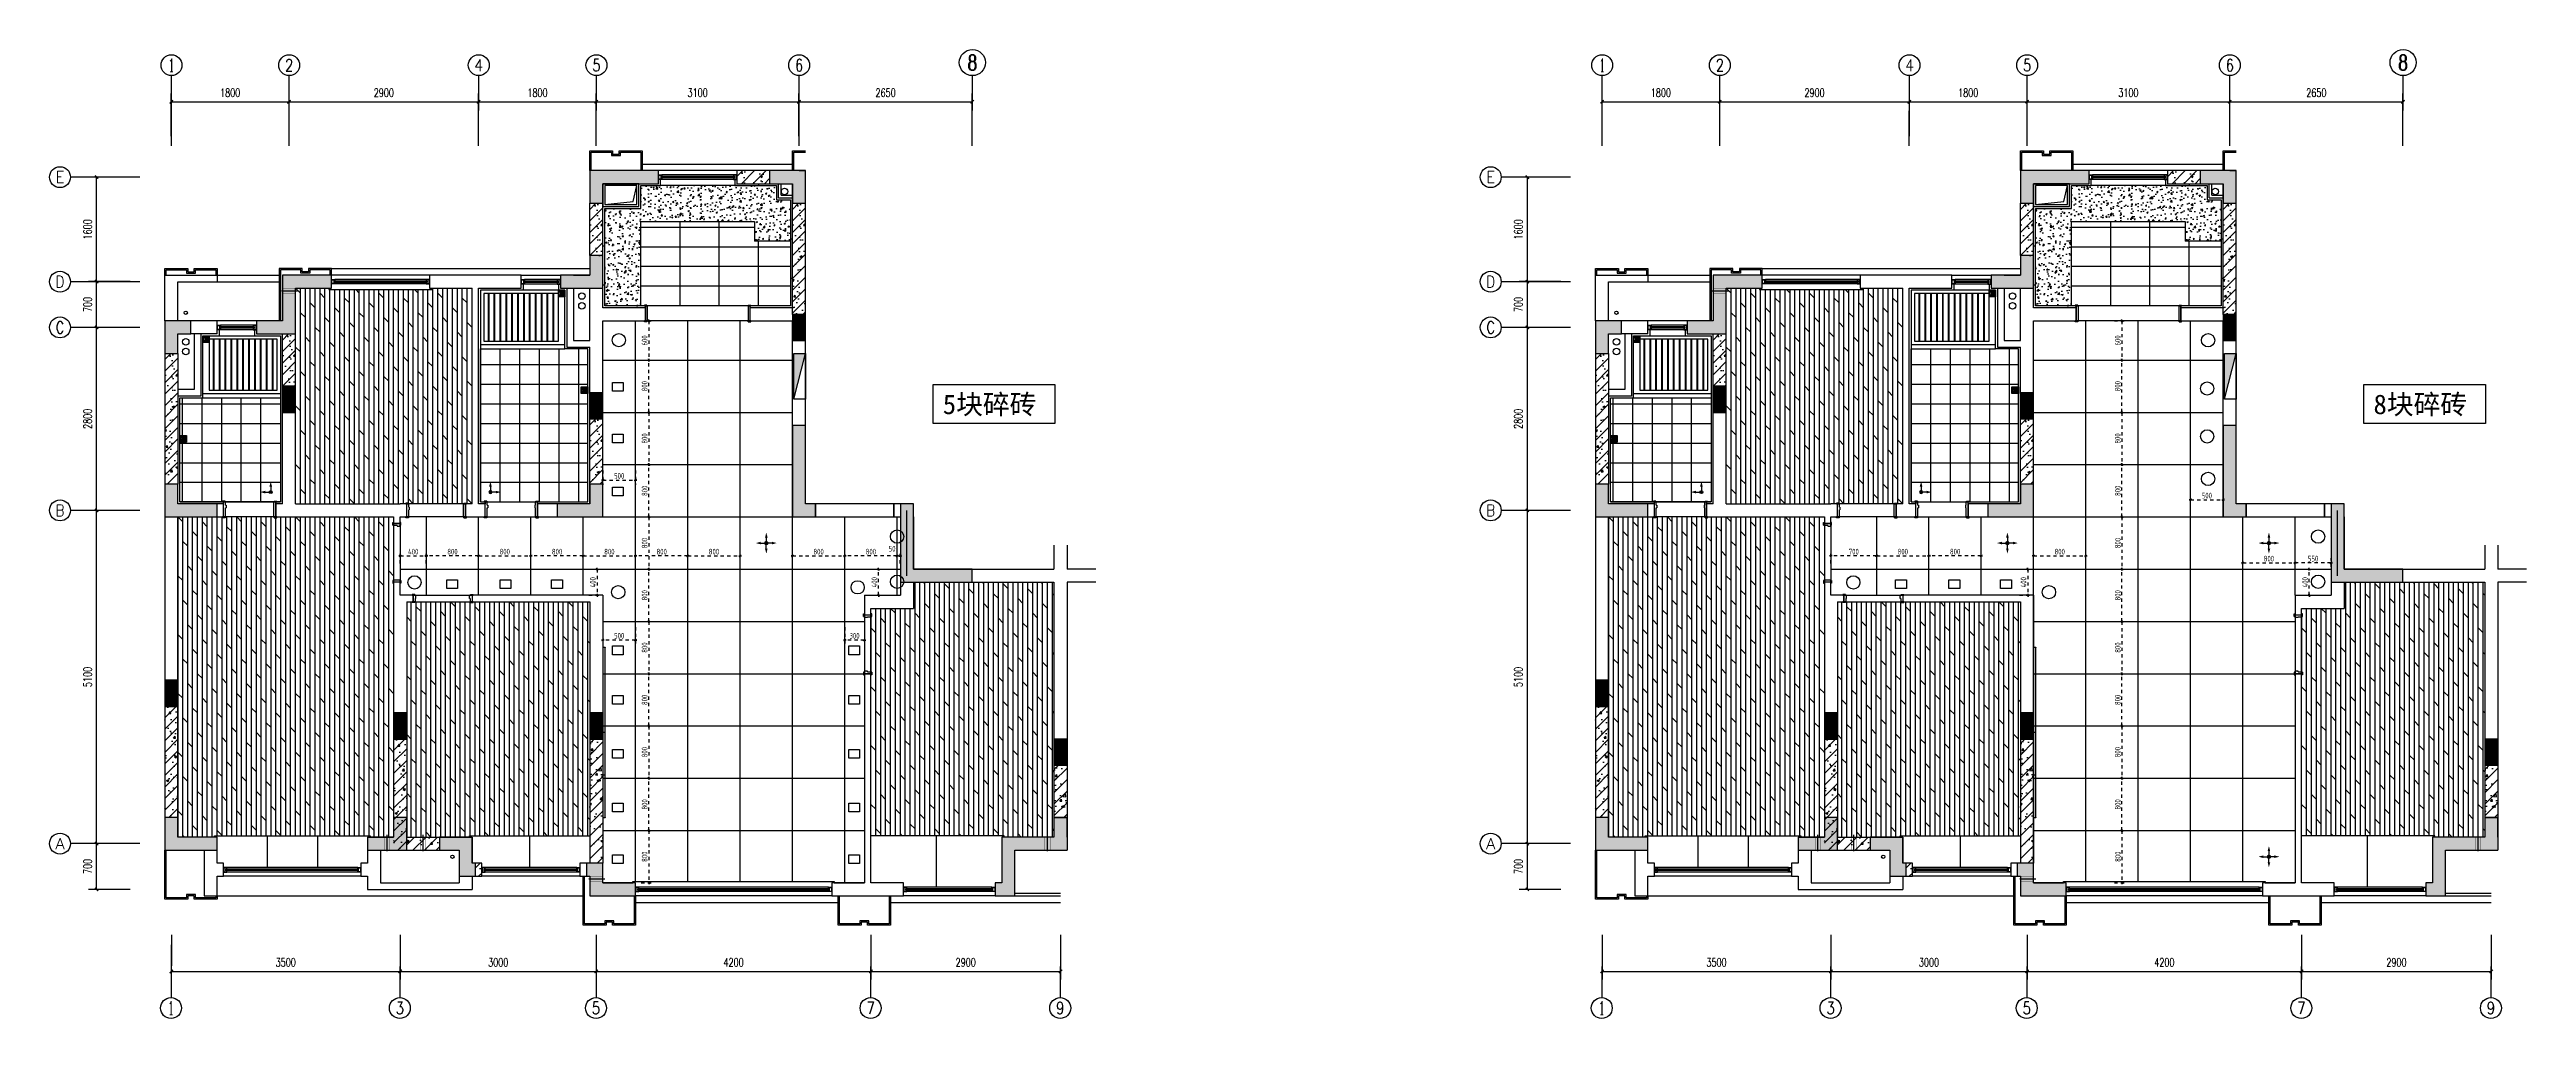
# Model space of a CAD drawing. Extents: x 133656 to 214778, y 12424 to 51506.
# Drawn here: x 176894 to 214778, y 12424 to 27253 of the extents above; entities that cross this region are included whole.
import ezdxf
from ezdxf.enums import TextEntityAlignment as Align

# ---------------------------------------------------------------- set-up
doc = ezdxf.new("R2010")
doc.units = 0
doc.header["$MEASUREMENT"] = 0
for name, pattern in [('CENTER', [2, 1.25, -0.25, 0.25, -0.25]), ('DASH', [0.35, 0.25, -0.1]), ('家具虚线平面', [100, 50, -50])]:
    doc.linetypes.add(name, pattern=pattern)
doc.layers.get('Defpoints').update_dxf_attribs({"color": 8})
for name, color, linetype in [('A-HATH', 8, 'Continuous'), ('A1.土建层(墙&柱&窗）', 6, 'Continuous'), ('A3.土建轴号', 160, 'Continuous'), ('A32.土建轴线标注', 52, 'Continuous'), ('A4.土建窗户', 152, 'Continuous'), ('AXIS', 253, 'CENTER'), ('AXIS_TEXT', 7, 'Continuous'), ('B1.新建全高墙', 202, 'Continuous'), ('B4.装修完成面', 112, 'Continuous'), ('BW', 8, 'Continuous'), ('E1.地面-(平面图)', 136, 'Continuous'), ('E7.地面_尺寸', 50, 'Continuous'), ('F1.窗台面', 43, 'Continuous'), ('f分水线', 5, 'Continuous'), ('G1.天花造型', 30, 'Continuous'), ('ktb', 5, 'Continuous'), ('P-EQUIP_消火栓', 7, 'Continuous'), ('P-VPIPE-污水', 2, 'Continuous'), ('P-VPIPE-通气', 3, 'Continuous'), ('PUB_HATCH', 8, 'Continuous'), ('WALL', 6, 'Continuous'), ('xj', 8, 'Continuous'), ('地漏', 4, 'Continuous')]:
    doc.layers.add(name, color=color, linetype=linetype)
doc.styles.add('_TCH_AXIS', font='COMPLEX', dxfattribs={"bigfont": 'GBCBIG'})
doc.styles.add('_TCH_DIM_T3', font='SIMPLEX', dxfattribs={"width": 0.705882, "bigfont": 'GBCBIG'})
doc.styles.add('COMPLEX', font='COMPLEX')
doc.styles.add('标注数字', font='dim.shx', dxfattribs={"width": 0.8})
doc.styles.add('黑体', font='simhei.ttf')
doc.dimstyles.new('_TCH_ARCH&&50', dxfattribs={"dimtxt": 127.5, "dimasz": 50, "dimexe": 125, "dimexo": 150, "dimgap": 75, "dimtad": 1, "dimdec": 0, "dimzin": 0, "dimdsep": 46, "dimtxsty": '_TCH_DIM_T3', "dimblk": 'ARCHTICK', "dimcen": 0.09, "dimclrd": 44, "dimclre": 44, "dimclrt": 2, "dimazin": 2, "dimtfac": 1, "dimtdec": 0, "dimtix": 1, "dimtmove": 2, "dimatfit": 3, "dimldrblk": 'DOT', "dimfxl": 1, "dimtolj": 1, "dimtzin": 0, "dimarcsym": 0})
doc.dimstyles.new('设计2017', dxfattribs={"dimscale": 100, "dimtxt": 2.5, "dimasz": 0.06, "dimexe": 2, "dimexo": 2.5, "dimgap": 0.6, "dimtad": 1, "dimdec": 0, "dimrnd": 5, "dimzin": 0, "dimdsep": 46, "dimtxsty": '标注数字', "dimblk": 'HBA_DIMENSION_TICK', "dimcen": 0.125, "dimclrd": 44, "dimclre": 44, "dimclrt": 50, "dimadec": 0, "dimazin": 0, "dimtfac": 1, "dimtdec": 0, "dimtix": 1, "dimtmove": 0, "dimatfit": 3, "dimldrblk": 'HBA_Leader_Arrow', "dimfxl": 7, "dimfxlon": 1, "dimtvp": 1, "dimtolj": 1, "dimtzin": 0, "dimarcsym": 0})
pattern_1 = [(45, (236182.2, 2073.4), (-88.38835, 88.38835), []), (50, (236182.2, 2073.4), (358.6301, -31.376), [37.5, -412.5]), (355, (236182.2, 2073.4), (-69.3757, 376.096), [30, -330]), (100.4514, (236212.1, 2070.8), (289.2547, 344.7198), [31.87, -350.571]), (46.1842, (236182.2, 2173.4), (533.6205, -82.7595), [56.25, -618.75]), (96.6356, (236226.67, 2166.5), (467.3314, 487.059), [47.805, -525.8565]), (351.1842, (236182.2, 2173.4), (467.331, 487.0593), [45, -495]), (21, (236232.2, 2148.4), (298.4535, -201.3094), [37.5, -412.5]), (326, (236232.2, 2148.4), (121.6577, 362.575), [30, -330]), (71.4514, (236257.07, 2131.63), (420.1113, 161.2652), [31.87, -350.571]), (37.5, (236182.2, 2073.4), (6.07993, 166.44693), [0, -326, 0, -335, 0, -331.25]), (7.5, (236182.2, 2073.4), (131.53477, 197.20586), [0, -191, 0, -318.5, 0, -126.25]), (327.5, (236070.7, 2073.4), (266.91122, -11.27744), [0, -125, 0, -390, 0, -517.5]), (317.5, (236020.7, 2073.4), (291.5931, 50.0525), [0, -162.5, 0, -259, 0, -367.5])]
pattern_2 = [(45, (258064.59, 2073.4), (-88.38835, 88.38835), []), (50, (258064.6, 2073.4), (358.6301, -31.376), [37.5, -412.5]), (355, (258064.6, 2073.4), (-69.3757, 376.096), [30, -330]), (100.4514, (258094.48, 2070.8), (289.2547, 344.7198), [31.87, -350.571]), (46.1842, (258064.6, 2173.4), (533.6205, -82.7595), [56.25, -618.75]), (96.6356, (258109.06, 2166.5), (467.3314, 487.059), [47.805, -525.8565]), (351.1842, (258064.6, 2173.4), (467.331, 487.0593), [45, -495]), (21, (258114.6, 2148.4), (298.4535, -201.3094), [37.5, -412.5]), (326, (258114.6, 2148.4), (121.6577, 362.575), [30, -330]), (71.4514, (258139.46, 2131.63), (420.1113, 161.2652), [31.87, -350.571]), (37.5, (258064.59, 2073.4), (6.07993, 166.44693), [0, -326, 0, -335, 0, -331.25]), (7.5, (258064.59, 2073.4), (131.53477, 197.20586), [0, -191, 0, -318.5, 0, -126.25]), (327.5, (257953.09, 2073.4), (266.91122, -11.27744), [0, -125, 0, -390, 0, -517.5]), (317.5, (257903.1, 2073.4), (291.5931, 50.0525), [0, -162.5, 0, -259, 0, -367.5])]

msp = doc.modelspace()

# ---------------------------------------------------------------- texts
at = {"layer": 'E1.地面-(平面图)', "color": 1, "linetype": 'ByBlock', "style": '黑体'}
for s, p in [('5块碎砖', (190556.2, 21672.7)), ('8块碎砖', (212438.6, 21672.7))]:
    msp.add_text(s, height=300, dxfattribs=at).set_placement(p)

# ---------------------------------------------------------------- blocks, each defined once
blk = doc.blocks.new('结构')
at = {"layer": 'A-HATH'}
for points in [[(0, 4150), (850, 4150), (850, 4350), (-200, 4350), (-200, 3850), (0, 3850)], [(0, 2550), (0, 3050), (-200, 3050), (-200, 2750), (-650, 2750), (-650, 2550)], [(-4700, 1850), (-4700, 2550), (-4150, 2550), (-4150, 2750), (-4900, 2750), (-4900, 2050), (-5300, 2050), (-5300, 1850)], [(-6500, 1850), (-6300, 1850), (-6300, 2050), (-6700, 2050), (-6700, 1550), (-6500, 1550)], [(2900, 2150), (2900, 1750), (3100, 1750), (3100, 2150)], [(-4900, 1050), (-4900, 650), (-4700, 650), (-4700, 1050)], [(0, 950), (-200, 950), (-200, 550), (0, 550)], [(-6700, -450), (-6700, -950), (-5900, -950), (-5900, -750), (-6500, -750), (-6500, -450)], [(-200, -450), (-200, -750), (-700, -750), (-700, -950), (0, -950), (0, -450)], [(4550, -750), (4550, -1950), (5650, -1950), (5650, -1750), (4750, -1750), (4750, -750)], [(-6500, -3450), (-6700, -3450), (-6700, -3850), (-6500, -3850)], [(-3200, -3950), (-3200, -4350), (-3000, -4350), (-3000, -3950)], [(-200, -3950), (-200, -4350), (0, -4350), (0, -3950)], [(6900, -4350), (6900, -4750), (7100, -4750), (7100, -4350)], [(-6700, -5550), (-6700, -6050), (-5900, -6050), (-5900, -5850), (-6500, -5850), (-6500, -5550)], [(-3000, -6050), (-3000, -5550), (-3200, -5550), (-3200, -5850), (-3600, -5850), (-3600, -6050)], [(-2200, -6050), (-2200, -6450), (-1950, -6450), (-1950, -6250), (-2000, -6250), (-2000, -5850), (-2500, -5850), (-2500, -6050)], [(-200, -6450), (-200, -6750), (500, -6750), (500, -6550), (0, -6550), (0, -6250), (-250, -6250), (-250, -6450)]]:
    blk.add_hatch(color=256, dxfattribs=at).paths.add_polyline_path(points, flags=0)
for points in [[(3100, 3850), (3100, 4350), (2550, 4350), (2550, 4150), (2900, 4150), (2900, 3850)], [(3250, -950), (3250, -750), (3100, -750), (3100, 450), (2900, 450), (2900, -950)], [(7100, -6050), (7100, -5550), (6900, -5550), (6900, -5850), (6100, -5850), (6100, -6550), (6000, -6550), (6000, -6750), (6300, -6750), (6300, -6050)]]:
    blk.add_hatch(color=256, dxfattribs=at).paths.add_polyline_path(points)
at = {"layer": 'A1.土建层(墙&柱&窗）'}
blk.add_lwpolyline([(6900, -4350), (6900, -4750), (7100, -4750), (7100, -4350), (6900, -4350)], close=True, dxfattribs=at)
blk.add_lwpolyline([(7100, -5850), (7100, -5550), (6900, -5550), (6900, -5850), (6100, -5850), (6100, -6550), (6000, -6550), (6000, -6750), (6300, -6750), (6300, -6050), (7100, -6050)], dxfattribs=at)
at = {"layer": 'AXIS'}
blk.add_line((4650, -1850), (4650, -850), dxfattribs=at)
at = {"layer": 'WALL'}
for points in [[(0, 4150), (850, 4150), (850, 4350), (-200, 4350), (-200, 3850), (0, 3850), (0, 4150)], [(0, 2550), (0, 3050), (-200, 3050), (-200, 2750), (-650, 2750), (-650, 2550), (0, 2550)], [(-4900, 1850), (-4700, 1850), (-4700, 2050), (-4700, 2550), (-4150, 2550), (-4150, 2750), (-4900, 2750), (-4900, 2050), (-5300, 2050), (-5300, 1850), (-4900, 1850)], [(-6500, 1850), (-6300, 1850), (-6300, 2050), (-6700, 2050), (-6700, 1550), (-6500, 1550), (-6500, 1850)], [(2900, 2150), (2900, 1750), (3100, 1750), (3100, 2150), (2900, 2150)], [(-4900, 1050), (-4900, 650), (-4700, 650), (-4700, 1050), (-4900, 1050)], [(0, 950), (-200, 950), (-200, 550), (0, 550), (0, 950)], [(3250, -750), (3100, -750), (3100, 450), (2900, 450), (2900, -950), (3250, -950), (3250, -750)], [(-6700, -450), (-6700, -950), (-5900, -950), (-5900, -750), (-6500, -750), (-6500, -450), (-6700, -450)], [(-200, -450), (-200, -750), (-700, -750), (-700, -950), (0, -950), (0, -450), (-200, -450)], [(4550, -750), (4550, -1950), (5650, -1950), (5650, -1750), (4750, -1750), (4750, -750), (4550, -750)], [(-6500, -3450), (-6700, -3450), (-6700, -3850), (-6500, -3850), (-6500, -3450)], [(-3200, -3950), (-3200, -4350), (-3000, -4350), (-3000, -3950), (-3200, -3950)], [(-200, -3950), (-200, -4350), (0, -4350), (0, -3950), (-200, -3950)], [(-6700, -5550), (-6700, -6050), (-5900, -6050), (-5900, -5850), (-6500, -5850), (-6500, -5550), (-6700, -5550)], [(-6700, -5550), (-6700, -6050), (-5900, -6050), (-5900, -5850), (-6500, -5850), (-6500, -5550), (-6700, -5550)], [(-3000, -6050), (-3000, -5850), (-3000, -5550), (-3200, -5550), (-3200, -5850), (-3600, -5850), (-3600, -6050), (-3000, -6050)], [(-2200, -6050), (-2200, -6450), (-1950, -6450), (-1950, -6250), (-2000, -6250), (-2000, -5850), (-2500, -5850), (-2500, -6050), (-2200, -6050)], [(-200, -6450), (-200, -6750), (500, -6750), (500, -6550), (0, -6550), (0, -6250), (-200, -6250), (-250, -6250), (-250, -6450), (-200, -6450)]]:
    blk.add_lwpolyline(points, close=True, dxfattribs=at)
blk.add_lwpolyline([(3100, 4350), (2900, 4350), (2550, 4350), (2550, 4150), (2900, 4150), (2900, 3850), (3100, 3850), (3100, 4350)], dxfattribs=at)
blk = doc.blocks.new('xj646t23')
at = {"layer": 'xj'}
for points in [[(-115037, 596313), (-115037, 596263), (-115387, 596263), (-115387, 596313), (-115487, 596313), (-115487, 596263), (-115837, 596263), (-115837, 597013)], [(-115057, 596313), (-115057, 596283), (-115367, 596283), (-115367, 596333), (-115507, 596333), (-115507, 596283), (-115817, 596283), (-115817, 597013)], [(-115037, 596313), (-109437, 596313)], [(-108637, 596313), (-108637, 595863), (-108987, 595863), (-108987, 595913), (-109087, 595913), (-109087, 595863), (-109437, 595863), (-109437, 596613)], [(-108657, 596313), (-108657, 595883), (-108967, 595883), (-108967, 595933), (-109107, 595933), (-109107, 595883), (-109417, 595883), (-109417, 596613)], [(-104737, 596313), (-104737, 595863), (-105087, 595863), (-105087, 595913), (-105187, 595913), (-105187, 595863), (-105537, 595863), (-105537, 596313)], [(-104757, 596313), (-104757, 595883), (-105067, 595883), (-105067, 595933), (-105207, 595933), (-105207, 595883), (-105517, 595883), (-105517, 596313)], [(-108637, 596213), (-105537, 596213)], [(-104737, 596213), (-102137, 596213)]]:
    blk.add_lwpolyline(points, dxfattribs=at)
blk = doc.blocks.new('ktd')
at = {"linetype": 'DASH'}
blk.add_line((113700, -35188), (113700, -34938), dxfattribs=at)
at = {"linetype": 'DASH', "const_width": 5}
blk.add_lwpolyline([(113700, -35171), (113660, -35171), (113660, -34971), (113740, -34971), (113740, -35171)], close=True, dxfattribs=at)
blk = doc.blocks.new('_AXISO')
blk.add_circle((0, 0), 0.5)
at = {"layer": 'A32.土建轴线标注', "style": 'COMPLEX', "width": 1.041667}
blk.add_attdef('A', text='', height=0.56, dxfattribs=at).set_placement((-0.25, -0.28), (0.25, -0.28), align=Align.FIT)
blk = doc.blocks.new('_ArchTick')
at = {"color": 0, "linetype": 'ByBlock', "const_width": 0.4}
blk.add_lwpolyline([(-0.5, -0.5), (0.5, 0.5)], dxfattribs=at)
blk = doc.blocks.new('*D358')
at = {"layer": 'A3.土建轴号', "color": 44, "lineweight": -2, "transparency": 16777216}
for p, q in [((178757, 13552), (178757, 13019)), ((182257, 13552), (182257, 13019)), ((178757, 13144), (182257, 13144))]:
    blk.add_line(p, q, dxfattribs=at)
at = {"layer": 'Defpoints', "color": 0, "transparency": 16777216}
for p in [(178757, 13702), (182257, 13702), (182257, 13144)]:
    blk.add_point(p, dxfattribs=at)
at = {"layer": 'A3.土建轴号', "color": 44, "lineweight": -2, "transparency": 16777216, "xscale": 50, "yscale": 50, "zscale": 50, "rotation": 180}
blk.add_blockref('_ArchTick', (178757, 13144), dxfattribs=at)
at = {"layer": 'A3.土建轴号', "color": 44, "lineweight": -2, "transparency": 16777216, "xscale": 50, "yscale": 50, "zscale": 50}
blk.add_blockref('_ArchTick', (182257, 13144), dxfattribs=at)
at = {"layer": 'A3.土建轴号', "color": 2, "transparency": 16777216, "insert": (180507, 13282), "char_height": 127.5, "attachment_point": 5, "style": '_TCH_DIM_T3'}
blk.add_mtext('\\A1;3500', dxfattribs=at)
blk = doc.blocks.new('_Dot')
at = {"color": 0, "linetype": 'ByBlock', "lineweight": -2}
blk.add_line((-0.5, 0), (-1, 0), dxfattribs=at)
at = {"color": 0, "linetype": 'ByBlock', "const_width": 0.5}
blk.add_lwpolyline([(-0.25, 0, 1), (0.25, 0, 1)], format="xyb", close=True, dxfattribs=at)
blk = doc.blocks.new('*D359')
at = {"layer": 'A3.土建轴号', "color": 44, "lineweight": -2, "transparency": 16777216}
for p, q in [((182257, 13552), (182257, 13019)), ((185257, 13552), (185257, 13019)), ((182257, 13144), (185257, 13144))]:
    blk.add_line(p, q, dxfattribs=at)
at = {"layer": 'Defpoints', "color": 0, "transparency": 16777216}
for p in [(182257, 13702), (185257, 13702), (185257, 13144)]:
    blk.add_point(p, dxfattribs=at)
at = {"layer": 'A3.土建轴号', "color": 44, "lineweight": -2, "transparency": 16777216, "xscale": 50, "yscale": 50, "zscale": 50, "rotation": 180}
blk.add_blockref('_ArchTick', (182257, 13144), dxfattribs=at)
at = {"layer": 'A3.土建轴号', "color": 44, "lineweight": -2, "transparency": 16777216, "xscale": 50, "yscale": 50, "zscale": 50}
blk.add_blockref('_ArchTick', (185257, 13144), dxfattribs=at)
at = {"layer": 'A3.土建轴号', "color": 2, "transparency": 16777216, "insert": (183757, 13282), "char_height": 127.5, "attachment_point": 5, "style": '_TCH_DIM_T3'}
blk.add_mtext('\\A1;3000', dxfattribs=at)
blk = doc.blocks.new('*D360')
at = {"layer": 'A3.土建轴号', "color": 44, "lineweight": -2, "transparency": 16777216}
for p, q in [((185257, 13552), (185257, 13019)), ((189457, 13552), (189457, 13019)), ((185257, 13144), (189457, 13144))]:
    blk.add_line(p, q, dxfattribs=at)
at = {"layer": 'Defpoints', "color": 0, "transparency": 16777216}
for p in [(185257, 13702), (189457, 13702), (189457, 13144)]:
    blk.add_point(p, dxfattribs=at)
at = {"layer": 'A3.土建轴号', "color": 44, "lineweight": -2, "transparency": 16777216, "xscale": 50, "yscale": 50, "zscale": 50, "rotation": 180}
blk.add_blockref('_ArchTick', (185257, 13144), dxfattribs=at)
at = {"layer": 'A3.土建轴号', "color": 44, "lineweight": -2, "transparency": 16777216, "xscale": 50, "yscale": 50, "zscale": 50}
blk.add_blockref('_ArchTick', (189457, 13144), dxfattribs=at)
at = {"layer": 'A3.土建轴号', "color": 2, "transparency": 16777216, "insert": (187357, 13282), "char_height": 127.5, "attachment_point": 5, "style": '_TCH_DIM_T3'}
blk.add_mtext('\\A1;4200', dxfattribs=at)
blk = doc.blocks.new('*D361')
at = {"layer": 'A3.土建轴号', "color": 44, "lineweight": -2, "transparency": 16777216}
for p, q in [((189457, 13552), (189457, 13019)), ((192357, 13552), (192357, 13019)), ((189457, 13144), (192357, 13144))]:
    blk.add_line(p, q, dxfattribs=at)
at = {"layer": 'Defpoints', "color": 0, "transparency": 16777216}
for p in [(189457, 13702), (192357, 13702), (192357, 13144)]:
    blk.add_point(p, dxfattribs=at)
at = {"layer": 'A3.土建轴号', "color": 44, "lineweight": -2, "transparency": 16777216, "xscale": 50, "yscale": 50, "zscale": 50, "rotation": 180}
blk.add_blockref('_ArchTick', (189457, 13144), dxfattribs=at)
at = {"layer": 'A3.土建轴号', "color": 44, "lineweight": -2, "transparency": 16777216, "xscale": 50, "yscale": 50, "zscale": 50}
blk.add_blockref('_ArchTick', (192357, 13144), dxfattribs=at)
at = {"layer": 'A3.土建轴号', "color": 2, "transparency": 16777216, "insert": (190907, 13282), "char_height": 127.5, "attachment_point": 5, "style": '_TCH_DIM_T3'}
blk.add_mtext('\\A1;2900', dxfattribs=at)
blk = doc.blocks.new('*D362')
at = {"layer": 'A3.土建轴号', "color": 44, "lineweight": -2, "transparency": 16777216}
for p, q in [((178757, 25929), (178757, 26578)), ((180557, 25929), (180557, 26578)), ((178757, 26453), (180557, 26453))]:
    blk.add_line(p, q, dxfattribs=at)
at = {"layer": 'Defpoints', "color": 0, "transparency": 16777216}
for p in [(180557, 26453), (178757, 25779), (180557, 25779)]:
    blk.add_point(p, dxfattribs=at)
at = {"layer": 'A3.土建轴号', "color": 44, "lineweight": -2, "transparency": 16777216, "xscale": 50, "yscale": 50, "zscale": 50, "rotation": 180}
blk.add_blockref('_ArchTick', (178757, 26453), dxfattribs=at)
at = {"layer": 'A3.土建轴号', "color": 44, "lineweight": -2, "transparency": 16777216, "xscale": 50, "yscale": 50, "zscale": 50}
blk.add_blockref('_ArchTick', (180557, 26453), dxfattribs=at)
at = {"layer": 'A3.土建轴号', "color": 2, "transparency": 16777216, "insert": (179657, 26591), "char_height": 127.5, "attachment_point": 5, "style": '_TCH_DIM_T3'}
blk.add_mtext('\\A1;1800', dxfattribs=at)
blk = doc.blocks.new('*D363')
at = {"layer": 'A3.土建轴号', "color": 44, "lineweight": -2, "transparency": 16777216}
for p, q in [((180557, 25929), (180557, 26578)), ((183457, 25929), (183457, 26578)), ((180557, 26453), (183457, 26453))]:
    blk.add_line(p, q, dxfattribs=at)
at = {"layer": 'Defpoints', "color": 0, "transparency": 16777216}
for p in [(183457, 26453), (180557, 25779), (183457, 25779)]:
    blk.add_point(p, dxfattribs=at)
at = {"layer": 'A3.土建轴号', "color": 44, "lineweight": -2, "transparency": 16777216, "xscale": 50, "yscale": 50, "zscale": 50, "rotation": 180}
blk.add_blockref('_ArchTick', (180557, 26453), dxfattribs=at)
at = {"layer": 'A3.土建轴号', "color": 44, "lineweight": -2, "transparency": 16777216, "xscale": 50, "yscale": 50, "zscale": 50}
blk.add_blockref('_ArchTick', (183457, 26453), dxfattribs=at)
at = {"layer": 'A3.土建轴号', "color": 2, "transparency": 16777216, "insert": (182007, 26591), "char_height": 127.5, "attachment_point": 5, "style": '_TCH_DIM_T3'}
blk.add_mtext('\\A1;2900', dxfattribs=at)
blk = doc.blocks.new('*D364')
at = {"layer": 'A3.土建轴号', "color": 44, "lineweight": -2, "transparency": 16777216}
for p, q in [((183457, 25929), (183457, 26578)), ((185257, 25929), (185257, 26578)), ((183457, 26453), (185257, 26453))]:
    blk.add_line(p, q, dxfattribs=at)
at = {"layer": 'Defpoints', "color": 0, "transparency": 16777216}
for p in [(185257, 26453), (183457, 25779), (185257, 25779)]:
    blk.add_point(p, dxfattribs=at)
at = {"layer": 'A3.土建轴号', "color": 44, "lineweight": -2, "transparency": 16777216, "xscale": 50, "yscale": 50, "zscale": 50, "rotation": 180}
blk.add_blockref('_ArchTick', (183457, 26453), dxfattribs=at)
at = {"layer": 'A3.土建轴号', "color": 44, "lineweight": -2, "transparency": 16777216, "xscale": 50, "yscale": 50, "zscale": 50}
blk.add_blockref('_ArchTick', (185257, 26453), dxfattribs=at)
at = {"layer": 'A3.土建轴号', "color": 2, "transparency": 16777216, "insert": (184357, 26591), "char_height": 127.5, "attachment_point": 5, "style": '_TCH_DIM_T3'}
blk.add_mtext('\\A1;1800', dxfattribs=at)
blk = doc.blocks.new('*D365')
at = {"layer": 'A3.土建轴号', "color": 44, "lineweight": -2, "transparency": 16777216}
for p, q in [((185257, 25929), (185257, 26578)), ((188357, 25929), (188357, 26578)), ((185257, 26453), (188357, 26453))]:
    blk.add_line(p, q, dxfattribs=at)
at = {"layer": 'Defpoints', "color": 0, "transparency": 16777216}
for p in [(188357, 26453), (185257, 25779), (188357, 25779)]:
    blk.add_point(p, dxfattribs=at)
at = {"layer": 'A3.土建轴号', "color": 44, "lineweight": -2, "transparency": 16777216, "xscale": 50, "yscale": 50, "zscale": 50, "rotation": 180}
blk.add_blockref('_ArchTick', (185257, 26453), dxfattribs=at)
at = {"layer": 'A3.土建轴号', "color": 44, "lineweight": -2, "transparency": 16777216, "xscale": 50, "yscale": 50, "zscale": 50}
blk.add_blockref('_ArchTick', (188357, 26453), dxfattribs=at)
at = {"layer": 'A3.土建轴号', "color": 2, "transparency": 16777216, "insert": (186807, 26591), "char_height": 127.5, "attachment_point": 5, "style": '_TCH_DIM_T3'}
blk.add_mtext('\\A1;3100', dxfattribs=at)
blk = doc.blocks.new('*D366')
at = {"layer": 'A3.土建轴号', "color": 44, "lineweight": -2, "transparency": 16777216}
for p, q in [((188357, 25929), (188357, 26578)), ((191007, 25929), (191007, 26578)), ((188357, 26453), (191007, 26453))]:
    blk.add_line(p, q, dxfattribs=at)
at = {"layer": 'Defpoints', "color": 0, "transparency": 16777216}
for p in [(191007, 26453), (188357, 25779), (191007, 25779)]:
    blk.add_point(p, dxfattribs=at)
at = {"layer": 'A3.土建轴号', "color": 44, "lineweight": -2, "transparency": 16777216, "xscale": 50, "yscale": 50, "zscale": 50, "rotation": 180}
blk.add_blockref('_ArchTick', (188357, 26453), dxfattribs=at)
at = {"layer": 'A3.土建轴号', "color": 44, "lineweight": -2, "transparency": 16777216, "xscale": 50, "yscale": 50, "zscale": 50}
blk.add_blockref('_ArchTick', (191007, 26453), dxfattribs=at)
at = {"layer": 'A3.土建轴号', "color": 2, "transparency": 16777216, "insert": (189682, 26591), "char_height": 127.5, "attachment_point": 5, "style": '_TCH_DIM_T3'}
blk.add_mtext('\\A1;2650', dxfattribs=at)
blk = doc.blocks.new('*D367')
at = {"layer": 'A3.土建轴号', "color": 44, "lineweight": -2, "transparency": 16777216}
for p, q in [((178127, 15100), (177489, 15100)), ((177614, 14400), (177614, 15100)), ((178127, 14400), (177489, 14400))]:
    blk.add_line(p, q, dxfattribs=at)
at = {"layer": 'Defpoints', "color": 0, "transparency": 16777216}
for p in [(177614, 15100), (178277, 15100), (178277, 14400)]:
    blk.add_point(p, dxfattribs=at)
at = {"layer": 'A3.土建轴号', "color": 44, "lineweight": -2, "transparency": 16777216, "xscale": 50, "yscale": 50, "zscale": 50}
for p, rotation in [((177614, 15100), 90), ((177614, 14400), 270)]:
    blk.add_blockref('_ArchTick', p, dxfattribs=dict(at, rotation=rotation))
at = {"layer": 'A3.土建轴号', "color": 2, "transparency": 16777216, "insert": (177476, 14750), "char_height": 127.5, "attachment_point": 5, "rotation": 90, "style": '_TCH_DIM_T3'}
blk.add_mtext('\\A1;700', dxfattribs=at)
blk = doc.blocks.new('*D368')
at = {"layer": 'A3.土建轴号', "color": 44, "lineweight": -2, "transparency": 16777216}
for p, q in [((178127, 20200), (177489, 20200)), ((177614, 15100), (177614, 20200)), ((178127, 15100), (177489, 15100))]:
    blk.add_line(p, q, dxfattribs=at)
at = {"layer": 'Defpoints', "color": 0, "transparency": 16777216}
for p in [(177614, 20200), (178277, 20200), (178277, 15100)]:
    blk.add_point(p, dxfattribs=at)
at = {"layer": 'A3.土建轴号', "color": 44, "lineweight": -2, "transparency": 16777216, "xscale": 50, "yscale": 50, "zscale": 50}
for p, rotation in [((177614, 20200), 90), ((177614, 15100), 270)]:
    blk.add_blockref('_ArchTick', p, dxfattribs=dict(at, rotation=rotation))
at = {"layer": 'A3.土建轴号', "color": 2, "transparency": 16777216, "insert": (177476, 17650), "char_height": 127.5, "attachment_point": 5, "rotation": 90, "style": '_TCH_DIM_T3'}
blk.add_mtext('\\A1;5100', dxfattribs=at)
blk = doc.blocks.new('*D369')
at = {"layer": 'A3.土建轴号', "color": 44, "lineweight": -2, "transparency": 16777216}
for p, q in [((178127, 23000), (177489, 23000)), ((177614, 20200), (177614, 23000)), ((178127, 20200), (177489, 20200))]:
    blk.add_line(p, q, dxfattribs=at)
at = {"layer": 'Defpoints', "color": 0, "transparency": 16777216}
for p in [(177614, 23000), (178277, 23000), (178277, 20200)]:
    blk.add_point(p, dxfattribs=at)
at = {"layer": 'A3.土建轴号', "color": 44, "lineweight": -2, "transparency": 16777216, "xscale": 50, "yscale": 50, "zscale": 50}
for p, rotation in [((177614, 23000), 90), ((177614, 20200), 270)]:
    blk.add_blockref('_ArchTick', p, dxfattribs=dict(at, rotation=rotation))
at = {"layer": 'A3.土建轴号', "color": 2, "transparency": 16777216, "insert": (177476, 21600), "char_height": 127.5, "attachment_point": 5, "rotation": 90, "style": '_TCH_DIM_T3'}
blk.add_mtext('\\A1;2800', dxfattribs=at)
blk = doc.blocks.new('*D370')
at = {"layer": 'A3.土建轴号', "color": 44, "lineweight": -2, "transparency": 16777216}
for p, q in [((178127, 23700), (177489, 23700)), ((177614, 23000), (177614, 23700)), ((178127, 23000), (177489, 23000))]:
    blk.add_line(p, q, dxfattribs=at)
at = {"layer": 'Defpoints', "color": 0, "transparency": 16777216}
for p in [(177614, 23700), (178277, 23700), (178277, 23000)]:
    blk.add_point(p, dxfattribs=at)
at = {"layer": 'A3.土建轴号', "color": 44, "lineweight": -2, "transparency": 16777216, "xscale": 50, "yscale": 50, "zscale": 50}
for p, rotation in [((177614, 23700), 90), ((177614, 23000), 270)]:
    blk.add_blockref('_ArchTick', p, dxfattribs=dict(at, rotation=rotation))
at = {"layer": 'A3.土建轴号', "color": 2, "transparency": 16777216, "insert": (177476, 23350), "char_height": 127.5, "attachment_point": 5, "rotation": 90, "style": '_TCH_DIM_T3'}
blk.add_mtext('\\A1;700', dxfattribs=at)
blk = doc.blocks.new('*D371')
at = {"layer": 'A3.土建轴号', "color": 44, "lineweight": -2, "transparency": 16777216}
for p, q in [((178127, 25300), (177489, 25300)), ((177614, 23700), (177614, 25300)), ((178127, 23700), (177489, 23700))]:
    blk.add_line(p, q, dxfattribs=at)
at = {"layer": 'Defpoints', "color": 0, "transparency": 16777216}
for p in [(177614, 25300), (178277, 25300), (178277, 23700)]:
    blk.add_point(p, dxfattribs=at)
at = {"layer": 'A3.土建轴号', "color": 44, "lineweight": -2, "transparency": 16777216, "xscale": 50, "yscale": 50, "zscale": 50}
for p, rotation in [((177614, 25300), 90), ((177614, 23700), 270)]:
    blk.add_blockref('_ArchTick', p, dxfattribs=dict(at, rotation=rotation))
at = {"layer": 'A3.土建轴号', "color": 2, "transparency": 16777216, "insert": (177476, 24500), "char_height": 127.5, "attachment_point": 5, "rotation": 90, "style": '_TCH_DIM_T3'}
blk.add_mtext('\\A1;1600', dxfattribs=at)
blk = doc.blocks.new('$TwtSys$00000434')
for p, q in [((-0.5, 0.5), (-0.5, -0.5)), ((-0.5, -0.5), (0.5, 0.5)), ((0.5, 0.5), (-0.5, 0.5)), ((0.5, -0.5), (0.5, 0.5)), ((-0.5, -0.5), (0.5, -0.5))]:
    blk.add_line(p, q)
blk.add_solid([(0.5, -0.5), (0.5, 0.5), (-0.5, -0.5)])
blk = doc.blocks.new('*U46')
at = {"layer": 'A4.土建窗户'}
for points in [[(0, 1500), (0, 1450), (-25, 1450), (-25, 1460), (-45, 1460), (-45, 1450), (-70, 1450), (-70, 1500)], [(-5, 1495), (-5, 1455), (-20, 1455), (-20, 1465), (-50, 1465), (-50, 1455), (-65, 1455), (-65, 1495)], [(0, 0), (0, 50), (-25, 50), (-25, 40), (-45, 40), (-45, 50), (-70, 50), (-70, 0)], [(-5, 5), (-5, 45), (-20, 45), (-20, 35), (-50, 35), (-50, 45), (-65, 45), (-65, 5)]]:
    blk.add_lwpolyline(points, close=True, dxfattribs=at)
at = {"layer": 'A4.土建窗户', "flags": 128}
for points in [[(-70, 1450), (-70, 50)], [(0, 1450), (0, 50)]]:
    blk.add_lwpolyline(points, dxfattribs=at)
at = {"layer": 'A4.土建窗户', "color": 8, "flags": 128}
for points in [[(-45, 1450), (-45, 50)], [(-25, 1450), (-25, 50)]]:
    blk.add_lwpolyline(points, dxfattribs=at)
blk = doc.blocks.new('*U83')
at = {"layer": 'A4.土建窗户'}
for points in [[(0, 2100), (0, 2050), (-25, 2050), (-25, 2060), (-45, 2060), (-45, 2050), (-70, 2050), (-70, 2100)], [(-5, 2095), (-5, 2055), (-20, 2055), (-20, 2065), (-50, 2065), (-50, 2055), (-65, 2055), (-65, 2095)], [(0, 0), (0, 50), (-25, 50), (-25, 40), (-45, 40), (-45, 50), (-70, 50), (-70, 0)], [(-5, 5), (-5, 45), (-20, 45), (-20, 35), (-50, 35), (-50, 45), (-65, 45), (-65, 5)]]:
    blk.add_lwpolyline(points, close=True, dxfattribs=at)
at = {"layer": 'A4.土建窗户', "flags": 128}
for points in [[(-70, 2050), (-70, 50)], [(0, 2050), (0, 50)]]:
    blk.add_lwpolyline(points, dxfattribs=at)
at = {"layer": 'A4.土建窗户', "color": 8, "flags": 128}
for points in [[(-45, 2050), (-45, 50)], [(-25, 2050), (-25, 50)]]:
    blk.add_lwpolyline(points, dxfattribs=at)
blk = doc.blocks.new('*U84')
at = {"layer": 'A4.土建窗户'}
for points in [[(0, 3000), (0, 2950), (-25, 2950), (-25, 2960), (-45, 2960), (-45, 2950), (-70, 2950), (-70, 3000)], [(-5, 2995), (-5, 2955), (-20, 2955), (-20, 2965), (-50, 2965), (-50, 2955), (-65, 2955), (-65, 2995)], [(0, 0), (0, 50), (-25, 50), (-25, 40), (-45, 40), (-45, 50), (-70, 50), (-70, 0)], [(-5, 5), (-5, 45), (-20, 45), (-20, 35), (-50, 35), (-50, 45), (-65, 45), (-65, 5)]]:
    blk.add_lwpolyline(points, close=True, dxfattribs=at)
at = {"layer": 'A4.土建窗户', "flags": 128}
for points in [[(-70, 2950), (-70, 50)], [(0, 2950), (0, 50)]]:
    blk.add_lwpolyline(points, dxfattribs=at)
at = {"layer": 'A4.土建窗户', "color": 8, "flags": 128}
for points in [[(-45, 2950), (-45, 50)], [(-25, 2950), (-25, 50)]]:
    blk.add_lwpolyline(points, dxfattribs=at)
blk = doc.blocks.new('*U85')
at = {"layer": 'A4.土建窗户'}
for points in [[(0, 1400), (0, 1350), (-25, 1350), (-25, 1360), (-45, 1360), (-45, 1350), (-70, 1350), (-70, 1400)], [(-5, 1395), (-5, 1355), (-20, 1355), (-20, 1365), (-50, 1365), (-50, 1355), (-65, 1355), (-65, 1395)], [(0, 0), (0, 50), (-25, 50), (-25, 40), (-45, 40), (-45, 50), (-70, 50), (-70, 0)], [(-5, 5), (-5, 45), (-20, 45), (-20, 35), (-50, 35), (-50, 45), (-65, 45), (-65, 5)]]:
    blk.add_lwpolyline(points, close=True, dxfattribs=at)
at = {"layer": 'A4.土建窗户', "flags": 128}
for points in [[(-70, 1350), (-70, 50)], [(0, 1350), (0, 50)]]:
    blk.add_lwpolyline(points, dxfattribs=at)
at = {"layer": 'A4.土建窗户', "color": 8, "flags": 128}
for points in [[(-45, 1350), (-45, 50)], [(-25, 1350), (-25, 50)]]:
    blk.add_lwpolyline(points, dxfattribs=at)
blk = doc.blocks.new('*U86')
at = {"layer": 'A4.土建窗户'}
for points in [[(0, 1500), (0, 1450), (-25, 1450), (-25, 1460), (-45, 1460), (-45, 1450), (-70, 1450), (-70, 1500)], [(-5, 1495), (-5, 1455), (-20, 1455), (-20, 1465), (-50, 1465), (-50, 1455), (-65, 1455), (-65, 1495)], [(0, 0), (0, 50), (-25, 50), (-25, 40), (-45, 40), (-45, 50), (-70, 50), (-70, 0)], [(-5, 5), (-5, 45), (-20, 45), (-20, 35), (-50, 35), (-50, 45), (-65, 45), (-65, 5)]]:
    blk.add_lwpolyline(points, close=True, dxfattribs=at)
at = {"layer": 'A4.土建窗户', "flags": 128}
for points in [[(-70, 1450), (-70, 50)], [(0, 1450), (0, 50)]]:
    blk.add_lwpolyline(points, dxfattribs=at)
at = {"layer": 'A4.土建窗户', "color": 8, "flags": 128}
for points in [[(-45, 1450), (-45, 50)], [(-25, 1450), (-25, 50)]]:
    blk.add_lwpolyline(points, dxfattribs=at)
blk = doc.blocks.new('*U88')
at = {"layer": 'A4.土建窗户'}
for points in [[(0, 1200), (0, 1150), (-25, 1150), (-25, 1160), (-45, 1160), (-45, 1150), (-70, 1150), (-70, 1200)], [(-5, 1195), (-5, 1155), (-20, 1155), (-20, 1165), (-50, 1165), (-50, 1155), (-65, 1155), (-65, 1195)], [(0, 0), (0, 50), (-25, 50), (-25, 40), (-45, 40), (-45, 50), (-70, 50), (-70, 0)], [(-5, 5), (-5, 45), (-20, 45), (-20, 35), (-50, 35), (-50, 45), (-65, 45), (-65, 5)]]:
    blk.add_lwpolyline(points, close=True, dxfattribs=at)
at = {"layer": 'A4.土建窗户', "flags": 128}
for points in [[(-70, 1150), (-70, 50)], [(0, 1150), (0, 50)]]:
    blk.add_lwpolyline(points, dxfattribs=at)
at = {"layer": 'A4.土建窗户', "color": 8, "flags": 128}
for points in [[(-45, 1150), (-45, 50)], [(-25, 1150), (-25, 50)]]:
    blk.add_lwpolyline(points, dxfattribs=at)
blk = doc.blocks.new('*U89')
at = {"layer": 'A4.土建窗户'}
for points in [[(0, 600), (0, 550), (-25, 550), (-25, 560), (-45, 560), (-45, 550), (-70, 550), (-70, 600)], [(-5, 595), (-5, 555), (-20, 555), (-20, 565), (-50, 565), (-50, 555), (-65, 555), (-65, 595)], [(0, 0), (0, 50), (-25, 50), (-25, 40), (-45, 40), (-45, 50), (-70, 50), (-70, 0)], [(-5, 5), (-5, 45), (-20, 45), (-20, 35), (-50, 35), (-50, 45), (-65, 45), (-65, 5)]]:
    blk.add_lwpolyline(points, close=True, dxfattribs=at)
at = {"layer": 'A4.土建窗户', "flags": 128}
for points in [[(-70, 550), (-70, 50)], [(0, 550), (0, 50)]]:
    blk.add_lwpolyline(points, dxfattribs=at)
at = {"layer": 'A4.土建窗户', "color": 8, "flags": 128}
for points in [[(-45, 550), (-45, 50)], [(-25, 550), (-25, 50)]]:
    blk.add_lwpolyline(points, dxfattribs=at)
blk = doc.blocks.new('线条方形')
at = {"color": 0}
blk.add_lwpolyline([(0, -12), (0, 0), (-40, 0)], dxfattribs=at)
blk.add_lwpolyline([(-40, 0), (0, 0), (0, -12), (-40, -12)], close=True, dxfattribs=at)
blk = doc.blocks.new('*U147')
at = {"layer": 'B4.装修完成面', "color": 33}
for p, q in [((25, 112), (25, -118)), ((50, 112), (55, 112)), ((55, 112), (55, -118)), ((45, -118), (55, -118))]:
    blk.add_line(p, q, dxfattribs=at)
at = {"layer": 'B4.装修完成面', "color": 33, "xscale": -1, "rotation": 180}
blk.add_blockref('线条方形', (50, 112), dxfattribs=at)
at = {"layer": 'B4.装修完成面', "color": 33}
blk.add_blockref('线条方形', (50, -118), dxfattribs=at)
blk = doc.blocks.new('pudl')
at = {"layer": '地漏', "color": 8}
for p, q in [((1080126, 265502), (1080206, 265502)), ((1080126, 265482), (1080206, 265482)), ((1080126, 265462), (1080206, 265462))]:
    blk.add_line(p, q, dxfattribs=at)
at = {"layer": '地漏', "color": 41}
for points in [[(1080116, 265532), (1080216, 265532), (1080216, 265432), (1080116, 265432)], [(1080126, 265522), (1080206, 265522), (1080206, 265442), (1080126, 265442)]]:
    blk.add_lwpolyline(points, close=True, dxfattribs=at)
at = {"layer": '地漏', "color": 8}
blk.add_circle((1080166, 265482), 40, dxfattribs=at)
blk = doc.blocks.new('*U236')
at = {"color": 33}
for p, q in [((60, -230), (60, 0)), ((80, 0), (90, 0)), ((90, -52), (90, 0)), ((830, -52), (830, 0)), ((840, 0), (830, 0)), ((860, -230), (860, 0)), ((85, -230), (90, -230)), ((90, -52), (99, -52)), ((90, -230), (90, -92)), ((90, -92), (99, -92)), ((99, -52), (99, -92)), ((830, -52), (821, -52)), ((821, -52), (821, -92)), ((830, -92), (821, -92)), ((830, -230), (830, -92)), ((835, -230), (830, -230))]:
    blk.add_line(p, q, dxfattribs=at)
at = {"layer": 'E1.地面-(平面图)'}
for p, q in [((90, 0), (830, 0)), ((90, -230), (830, -230))]:
    blk.add_line(p, q, dxfattribs=at)
at = {"layer": 'G1.天花造型', "color": 4}
for p, q in [((90, 0), (830, 0)), ((90, 0), (830, 0)), ((90, -230), (830, -230)), ((90, -230), (830, -230))]:
    blk.add_line(p, q, dxfattribs=at)
at = {"color": 33, "xscale": -1, "rotation": 180}
blk.add_blockref('线条方形', (85, 0), dxfattribs=at)
at = {"color": 33, "rotation": 180}
blk.add_blockref('线条方形', (835, 0), dxfattribs=at)
at = {"color": 33}
blk.add_blockref('线条方形', (85, -230), dxfattribs=at)
at = {"color": 33, "xscale": -1}
blk.add_blockref('线条方形', (835, -230), dxfattribs=at)
blk = doc.blocks.new('*U237')
at = {"color": 33}
for p, q in [((830, -52), (830, 0)), ((840, 0), (830, 0)), ((860, -200), (860, 0)), ((-40, -200), (-40, 0)), ((-20, 0), (-10, 0)), ((-15, -200), (-10, -200)), ((-10, -52), (-10, 0)), ((-10, -52), (-1, -52)), ((-10, -200), (-10, -92)), ((-10, -92), (-1, -92)), ((-1, -52), (-1, -92)), ((830, -52), (821, -52)), ((821, -52), (821, -92)), ((830, -92), (821, -92)), ((830, -200), (830, -92)), ((835, -200), (830, -200))]:
    blk.add_line(p, q, dxfattribs=at)
at = {"layer": 'E1.地面-(平面图)'}
for p, q in [((-10, 0), (830, 0)), ((-10, -200), (830, -200))]:
    blk.add_line(p, q, dxfattribs=at)
at = {"layer": 'G1.天花造型', "color": 4}
for p, q in [((-10, 0), (830, 0)), ((-10, 0), (830, 0)), ((-10, -200), (830, -200)), ((-10, -200), (830, -200))]:
    blk.add_line(p, q, dxfattribs=at)
at = {"color": 33, "xscale": -1, "rotation": 180}
blk.add_blockref('线条方形', (-15, 0), dxfattribs=at)
at = {"color": 33, "rotation": 180}
blk.add_blockref('线条方形', (835, 0), dxfattribs=at)
at = {"color": 33}
blk.add_blockref('线条方形', (-15, -200), dxfattribs=at)
at = {"color": 33, "xscale": -1}
blk.add_blockref('线条方形', (835, -200), dxfattribs=at)
blk = doc.blocks.new('*U239')
at = {"color": 33}
for p, q in [((60, -230), (60, 0)), ((80, 0), (90, 0)), ((90, -52), (90, 0)), ((830, -52), (830, 0)), ((840, 0), (830, 0)), ((860, -230), (860, 0)), ((85, -230), (90, -230)), ((90, -52), (99, -52)), ((90, -230), (90, -92)), ((90, -92), (99, -92)), ((99, -52), (99, -92)), ((830, -52), (821, -52)), ((821, -52), (821, -92)), ((830, -92), (821, -92)), ((830, -230), (830, -92)), ((835, -230), (830, -230))]:
    blk.add_line(p, q, dxfattribs=at)
at = {"layer": 'E1.地面-(平面图)'}
for p, q in [((90, 0), (830, 0)), ((90, -230), (830, -230))]:
    blk.add_line(p, q, dxfattribs=at)
at = {"layer": 'G1.天花造型', "color": 4}
for p, q in [((90, 0), (830, 0)), ((90, 0), (830, 0)), ((90, -230), (830, -230)), ((90, -230), (830, -230))]:
    blk.add_line(p, q, dxfattribs=at)
at = {"color": 33, "xscale": -1, "rotation": 180}
blk.add_blockref('线条方形', (85, 0), dxfattribs=at)
at = {"color": 33, "rotation": 180}
blk.add_blockref('线条方形', (835, 0), dxfattribs=at)
at = {"color": 33}
blk.add_blockref('线条方形', (85, -230), dxfattribs=at)
at = {"color": 33, "xscale": -1}
blk.add_blockref('线条方形', (835, -230), dxfattribs=at)
blk = doc.blocks.new('*U241')
at = {"color": 33}
for p, q in [((830, -52), (830, 0)), ((840, 0), (830, 0)), ((860, -100), (860, 0)), ((-40, -100), (-40, 0)), ((-20, 0), (-10, 0)), ((-15, -100), (-10, -100)), ((-10, -52), (-10, 0)), ((-10, -52), (-1, -52)), ((-10, -100), (-10, -92)), ((-10, -92), (-1, -92)), ((-1, -52), (-1, -92)), ((830, -52), (821, -52)), ((821, -52), (821, -92)), ((830, -92), (821, -92)), ((830, -100), (830, -92)), ((835, -100), (830, -100))]:
    blk.add_line(p, q, dxfattribs=at)
at = {"layer": 'E1.地面-(平面图)'}
for p, q in [((-10, 0), (830, 0)), ((-10, -100), (830, -100))]:
    blk.add_line(p, q, dxfattribs=at)
at = {"layer": 'G1.天花造型', "color": 4}
for p, q in [((-10, 0), (830, 0)), ((-10, 0), (830, 0)), ((-10, -100), (830, -100)), ((-10, -100), (830, -100))]:
    blk.add_line(p, q, dxfattribs=at)
at = {"color": 33, "xscale": -1, "rotation": 180}
blk.add_blockref('线条方形', (-15, 0), dxfattribs=at)
at = {"color": 33, "rotation": 180}
blk.add_blockref('线条方形', (835, 0), dxfattribs=at)
at = {"color": 33}
blk.add_blockref('线条方形', (-15, -100), dxfattribs=at)
at = {"color": 33, "xscale": -1}
blk.add_blockref('线条方形', (835, -100), dxfattribs=at)
blk = doc.blocks.new('*U242')
at = {"color": 33}
for p, q in [((830, -52), (830, 0)), ((840, 0), (830, 0)), ((860, -100), (860, 0)), ((-40, -100), (-40, 0)), ((-20, 0), (-10, 0)), ((-15, -100), (-10, -100)), ((-10, -52), (-10, 0)), ((-10, -52), (-1, -52)), ((-10, -100), (-10, -92)), ((-10, -92), (-1, -92)), ((-1, -52), (-1, -92)), ((830, -52), (821, -52)), ((821, -52), (821, -92)), ((830, -92), (821, -92)), ((830, -100), (830, -92)), ((835, -100), (830, -100))]:
    blk.add_line(p, q, dxfattribs=at)
at = {"layer": 'E1.地面-(平面图)'}
for p, q in [((-10, 0), (830, 0)), ((-10, -100), (830, -100))]:
    blk.add_line(p, q, dxfattribs=at)
at = {"layer": 'G1.天花造型', "color": 4}
for p, q in [((-10, 0), (830, 0)), ((-10, 0), (830, 0)), ((-10, -100), (830, -100)), ((-10, -100), (830, -100))]:
    blk.add_line(p, q, dxfattribs=at)
at = {"color": 33, "xscale": -1, "rotation": 180}
blk.add_blockref('线条方形', (-15, 0), dxfattribs=at)
at = {"color": 33, "rotation": 180}
blk.add_blockref('线条方形', (835, 0), dxfattribs=at)
at = {"color": 33}
blk.add_blockref('线条方形', (-15, -100), dxfattribs=at)
at = {"color": 33, "xscale": -1}
blk.add_blockref('线条方形', (835, -100), dxfattribs=at)
blk = doc.blocks.new('直角铺装起始点')
at = {"ltscale": 0.002}
h = blk.add_hatch(color=256, dxfattribs=at)
h.dxf.hatch_style = 1
edge = h.paths.add_edge_path()
edge.add_arc((0, 0), 0.553, -90, 270, ccw=False)
for p in [(0, -2.12), (2.12, 0)]:
    blk.add_line(p, (0, 0), dxfattribs=at)
at = {"ltscale": 0.002, "const_width": 0.0375}
for points in [[(-0.18, 0), (2.12, 0)], [(0, 0), (0, -2.3)]]:
    blk.add_lwpolyline(points, dxfattribs=at)
at = {"ltscale": 0.002}
for points in [[(4.02, 0, 0, 1, 0), (2.12, 0, 0.25, 0.25, 0)], [(0, -4.02, 0, 1, 0), (0, -2.12, 0.25, 0.25, 0)]]:
    blk.add_lwpolyline(points, format="xyseb", dxfattribs=at)
blk.add_circle((0, 0), 0.553, dxfattribs=at)
blk = doc.blocks.new('HBA_DIMENSION_TICK')
at = {"color": 0, "linetype": 'ByBlock'}
for p, q in [((-10, 0), (0, 0)), ((0, 0), (10, 0))]:
    blk.add_line(p, q, dxfattribs=at)
at = {"color": 50, "linetype": 'ByBlock'}
blk.add_solid([(-10, -7), (-7, -10), (7, 10), (10, 7)], dxfattribs=at)
blk = doc.blocks.new('*D337')
at = {"layer": 'Defpoints', "color": 0, "linetype": '家具虚线平面', "transparency": 16777216}
for p in [(189057, 19503), (188257, 19300), (189057, 19300)]:
    blk.add_point(p, dxfattribs=at)
at = {"layer": 'E1.地面-(平面图)', "color": 44, "linetype": '家具虚线平面', "lineweight": -2, "transparency": 16777216}
for p, q in [((188257, 19387), (188257, 19573)), ((188259, 19503), (189055, 19503)), ((189057, 19387), (189057, 19573))]:
    blk.add_line(p, q, dxfattribs=at)
at = {"layer": 'E1.地面-(平面图)', "color": 44, "linetype": '家具虚线平面', "lineweight": -2, "transparency": 16777216, "xscale": 2.1, "yscale": 2.1, "zscale": 2.1, "rotation": 180}
blk.add_blockref('HBA_DIMENSION_TICK', (188257, 19503), dxfattribs=at)
at = {"layer": 'E1.地面-(平面图)', "color": 44, "linetype": '家具虚线平面', "lineweight": -2, "transparency": 16777216, "xscale": 2.1, "yscale": 2.1, "zscale": 2.1}
blk.add_blockref('HBA_DIMENSION_TICK', (189057, 19503), dxfattribs=at)
at = {"layer": 'E1.地面-(平面图)', "color": 50, "linetype": '家具虚线平面', "transparency": 16777216, "insert": (188657, 19568), "char_height": 87.5, "attachment_point": 5, "style": '标注数字'}
blk.add_mtext('\\A1;800', dxfattribs=at)
blk = doc.blocks.new('HBA_Leader_Arrow')
at = {"color": 0, "linetype": 'ByBlock', "ltscale": 0.5}
blk.add_line((4, 0), (-10, 0), dxfattribs=at)
for points in [[(-11, 11), (-7, 14), (-1, 0), (4, 0)], [(-11, -11), (-7, -14), (-1, 0), (4, 0)]]:
    blk.add_solid(points, dxfattribs=at)
blk = doc.blocks.new('*D338')
at = {"layer": 'Defpoints', "color": 0, "linetype": '家具虚线平面', "transparency": 16777216}
for p in [(189907, 19503), (189857, 19300), (189907, 19300)]:
    blk.add_point(p, dxfattribs=at)
at = {"layer": 'E1.地面-(平面图)', "color": 44, "linetype": '家具虚线平面', "lineweight": -2, "transparency": 16777216}
for p, q in [((189857, 19387), (189857, 19573)), ((189859, 19503), (189905, 19503)), ((189907, 19387), (189907, 19573))]:
    blk.add_line(p, q, dxfattribs=at)
at = {"layer": 'E1.地面-(平面图)', "color": 44, "linetype": '家具虚线平面', "lineweight": -2, "transparency": 16777216, "xscale": 2.1, "yscale": 2.1, "zscale": 2.1, "rotation": 180}
blk.add_blockref('HBA_DIMENSION_TICK', (189857, 19503), dxfattribs=at)
at = {"layer": 'E1.地面-(平面图)', "color": 44, "linetype": '家具虚线平面', "lineweight": -2, "transparency": 16777216, "xscale": 2.1, "yscale": 2.1, "zscale": 2.1}
blk.add_blockref('HBA_DIMENSION_TICK', (189907, 19503), dxfattribs=at)
at = {"layer": 'E1.地面-(平面图)', "color": 50, "linetype": '家具虚线平面', "transparency": 16777216, "insert": (189781, 19613), "char_height": 87.5, "attachment_point": 5, "style": '标注数字'}
blk.add_mtext('\\A1;50', dxfattribs=at)
blk = doc.blocks.new('*D339')
at = {"layer": 'Defpoints', "color": 0, "linetype": '家具虚线平面', "transparency": 16777216}
for p in [(189057, 19503), (189057, 19300), (189857, 19300)]:
    blk.add_point(p, dxfattribs=at)
at = {"layer": 'E1.地面-(平面图)', "color": 44, "linetype": '家具虚线平面', "lineweight": -2, "transparency": 16777216}
for p, q in [((189057, 19387), (189057, 19573)), ((189855, 19503), (189059, 19503)), ((189857, 19387), (189857, 19573))]:
    blk.add_line(p, q, dxfattribs=at)
at = {"layer": 'E1.地面-(平面图)', "color": 44, "linetype": '家具虚线平面', "lineweight": -2, "transparency": 16777216, "xscale": 2.1, "yscale": 2.1, "zscale": 2.1, "rotation": 180}
blk.add_blockref('HBA_DIMENSION_TICK', (189057, 19503), dxfattribs=at)
at = {"layer": 'E1.地面-(平面图)', "color": 44, "linetype": '家具虚线平面', "lineweight": -2, "transparency": 16777216, "xscale": 2.1, "yscale": 2.1, "zscale": 2.1}
blk.add_blockref('HBA_DIMENSION_TICK', (189857, 19503), dxfattribs=at)
at = {"layer": 'E1.地面-(平面图)', "color": 50, "linetype": '家具虚线平面', "transparency": 16777216, "insert": (189457, 19568), "char_height": 87.5, "attachment_point": 5, "style": '标注数字'}
blk.add_mtext('\\A1;800', dxfattribs=at)
blk = doc.blocks.new('*D340')
at = {"layer": 'Defpoints', "color": 0, "linetype": '家具虚线平面', "transparency": 16777216}
for p in [(187457, 19503), (186657, 19300), (187457, 19300)]:
    blk.add_point(p, dxfattribs=at)
at = {"layer": 'E7.地面_尺寸', "color": 44, "linetype": '家具虚线平面', "lineweight": -2, "transparency": 16777216}
for p, q in [((186657, 19387), (186657, 19573)), ((186659, 19503), (187455, 19503)), ((187457, 19387), (187457, 19573))]:
    blk.add_line(p, q, dxfattribs=at)
at = {"layer": 'E7.地面_尺寸', "color": 44, "linetype": '家具虚线平面', "lineweight": -2, "transparency": 16777216, "xscale": 2.1, "yscale": 2.1, "zscale": 2.1, "rotation": 180}
blk.add_blockref('HBA_DIMENSION_TICK', (186657, 19503), dxfattribs=at)
at = {"layer": 'E7.地面_尺寸', "color": 44, "linetype": '家具虚线平面', "lineweight": -2, "transparency": 16777216, "xscale": 2.1, "yscale": 2.1, "zscale": 2.1}
blk.add_blockref('HBA_DIMENSION_TICK', (187457, 19503), dxfattribs=at)
at = {"layer": 'E7.地面_尺寸', "color": 50, "linetype": '家具虚线平面', "transparency": 16777216, "insert": (187057, 19568), "char_height": 87.5, "attachment_point": 5, "style": '标注数字'}
blk.add_mtext('\\A1;800', dxfattribs=at)
blk = doc.blocks.new('*D341')
at = {"layer": 'Defpoints', "color": 0, "linetype": '家具虚线平面', "transparency": 16777216}
for p in [(185857, 19503), (185857, 19300), (186657, 19300)]:
    blk.add_point(p, dxfattribs=at)
at = {"layer": 'E7.地面_尺寸', "color": 44, "linetype": '家具虚线平面', "lineweight": -2, "transparency": 16777216}
for p, q in [((185857, 19387), (185857, 19573)), ((186655, 19503), (185859, 19503)), ((186657, 19387), (186657, 19573))]:
    blk.add_line(p, q, dxfattribs=at)
at = {"layer": 'E7.地面_尺寸', "color": 44, "linetype": '家具虚线平面', "lineweight": -2, "transparency": 16777216, "xscale": 2.1, "yscale": 2.1, "zscale": 2.1, "rotation": 180}
blk.add_blockref('HBA_DIMENSION_TICK', (185857, 19503), dxfattribs=at)
at = {"layer": 'E7.地面_尺寸', "color": 44, "linetype": '家具虚线平面', "lineweight": -2, "transparency": 16777216, "xscale": 2.1, "yscale": 2.1, "zscale": 2.1}
blk.add_blockref('HBA_DIMENSION_TICK', (186657, 19503), dxfattribs=at)
at = {"layer": 'E7.地面_尺寸', "color": 50, "linetype": '家具虚线平面', "transparency": 16777216, "insert": (186257, 19568), "char_height": 87.5, "attachment_point": 5, "style": '标注数字'}
blk.add_mtext('\\A1;800', dxfattribs=at)
blk = doc.blocks.new('*D342')
at = {"layer": 'Defpoints', "color": 0, "linetype": '家具虚线平面', "transparency": 16777216}
for p in [(184257, 19503), (183457, 19300), (184257, 19300)]:
    blk.add_point(p, dxfattribs=at)
at = {"layer": 'E7.地面_尺寸', "color": 44, "linetype": '家具虚线平面', "lineweight": -2, "transparency": 16777216}
for p, q in [((183457, 19387), (183457, 19573)), ((183459, 19503), (184255, 19503)), ((184257, 19387), (184257, 19573))]:
    blk.add_line(p, q, dxfattribs=at)
at = {"layer": 'E7.地面_尺寸', "color": 44, "linetype": '家具虚线平面', "lineweight": -2, "transparency": 16777216, "xscale": 2.1, "yscale": 2.1, "zscale": 2.1, "rotation": 180}
blk.add_blockref('HBA_DIMENSION_TICK', (183457, 19503), dxfattribs=at)
at = {"layer": 'E7.地面_尺寸', "color": 44, "linetype": '家具虚线平面', "lineweight": -2, "transparency": 16777216, "xscale": 2.1, "yscale": 2.1, "zscale": 2.1}
blk.add_blockref('HBA_DIMENSION_TICK', (184257, 19503), dxfattribs=at)
at = {"layer": 'E7.地面_尺寸', "color": 50, "linetype": '家具虚线平面', "transparency": 16777216, "insert": (183857, 19568), "char_height": 87.5, "attachment_point": 5, "style": '标注数字'}
blk.add_mtext('\\A1;800', dxfattribs=at)
blk = doc.blocks.new('*D343')
at = {"layer": 'Defpoints', "color": 0, "linetype": '家具虚线平面', "transparency": 16777216}
for p in [(182657, 19503), (182657, 19300), (183457, 19300)]:
    blk.add_point(p, dxfattribs=at)
at = {"layer": 'E7.地面_尺寸', "color": 44, "linetype": '家具虚线平面', "lineweight": -2, "transparency": 16777216}
for p, q in [((182657, 19387), (182657, 19573)), ((183455, 19503), (182659, 19503)), ((183457, 19387), (183457, 19573))]:
    blk.add_line(p, q, dxfattribs=at)
at = {"layer": 'E7.地面_尺寸', "color": 44, "linetype": '家具虚线平面', "lineweight": -2, "transparency": 16777216, "xscale": 2.1, "yscale": 2.1, "zscale": 2.1, "rotation": 180}
blk.add_blockref('HBA_DIMENSION_TICK', (182657, 19503), dxfattribs=at)
at = {"layer": 'E7.地面_尺寸', "color": 44, "linetype": '家具虚线平面', "lineweight": -2, "transparency": 16777216, "xscale": 2.1, "yscale": 2.1, "zscale": 2.1}
blk.add_blockref('HBA_DIMENSION_TICK', (183457, 19503), dxfattribs=at)
at = {"layer": 'E7.地面_尺寸', "color": 50, "linetype": '家具虚线平面', "transparency": 16777216, "insert": (183057, 19568), "char_height": 87.5, "attachment_point": 5, "style": '标注数字'}
blk.add_mtext('\\A1;800', dxfattribs=at)
blk = doc.blocks.new('*D344')
at = {"layer": 'Defpoints', "color": 0, "linetype": '家具虚线平面', "transparency": 16777216}
for p in [(184257, 19503), (184257, 19300), (185057, 19300)]:
    blk.add_point(p, dxfattribs=at)
at = {"layer": 'E7.地面_尺寸', "color": 44, "linetype": '家具虚线平面', "lineweight": -2, "transparency": 16777216}
for p, q in [((184257, 19387), (184257, 19573)), ((185055, 19503), (184259, 19503)), ((185057, 19387), (185057, 19573))]:
    blk.add_line(p, q, dxfattribs=at)
at = {"layer": 'E7.地面_尺寸', "color": 44, "linetype": '家具虚线平面', "lineweight": -2, "transparency": 16777216, "xscale": 2.1, "yscale": 2.1, "zscale": 2.1, "rotation": 180}
blk.add_blockref('HBA_DIMENSION_TICK', (184257, 19503), dxfattribs=at)
at = {"layer": 'E7.地面_尺寸', "color": 44, "linetype": '家具虚线平面', "lineweight": -2, "transparency": 16777216, "xscale": 2.1, "yscale": 2.1, "zscale": 2.1}
blk.add_blockref('HBA_DIMENSION_TICK', (185057, 19503), dxfattribs=at)
at = {"layer": 'E7.地面_尺寸', "color": 50, "linetype": '家具虚线平面', "transparency": 16777216, "insert": (184657, 19568), "char_height": 87.5, "attachment_point": 5, "style": '标注数字'}
blk.add_mtext('\\A1;800', dxfattribs=at)
blk = doc.blocks.new('*D345')
at = {"layer": 'Defpoints', "color": 0, "linetype": '家具虚线平面', "transparency": 16777216}
for p in [(185857, 19503), (185057, 19300), (185857, 19300)]:
    blk.add_point(p, dxfattribs=at)
at = {"layer": 'E7.地面_尺寸', "color": 44, "linetype": '家具虚线平面', "lineweight": -2, "transparency": 16777216}
for p, q in [((185057, 19387), (185057, 19573)), ((185059, 19503), (185855, 19503)), ((185857, 19387), (185857, 19573))]:
    blk.add_line(p, q, dxfattribs=at)
at = {"layer": 'E7.地面_尺寸', "color": 44, "linetype": '家具虚线平面', "lineweight": -2, "transparency": 16777216, "xscale": 2.1, "yscale": 2.1, "zscale": 2.1, "rotation": 180}
blk.add_blockref('HBA_DIMENSION_TICK', (185057, 19503), dxfattribs=at)
at = {"layer": 'E7.地面_尺寸', "color": 44, "linetype": '家具虚线平面', "lineweight": -2, "transparency": 16777216, "xscale": 2.1, "yscale": 2.1, "zscale": 2.1}
blk.add_blockref('HBA_DIMENSION_TICK', (185857, 19503), dxfattribs=at)
at = {"layer": 'E7.地面_尺寸', "color": 50, "linetype": '家具虚线平面', "transparency": 16777216, "insert": (185457, 19568), "char_height": 87.5, "attachment_point": 5, "style": '标注数字'}
blk.add_mtext('\\A1;800', dxfattribs=at)
blk = doc.blocks.new('*D346')
at = {"layer": 'Defpoints', "color": 0, "linetype": '家具虚线平面', "transparency": 16777216}
for p in [(182657, 19503), (182257, 19300), (182657, 19300)]:
    blk.add_point(p, dxfattribs=at)
at = {"layer": 'E7.地面_尺寸', "color": 44, "linetype": '家具虚线平面', "lineweight": -2, "transparency": 16777216}
for p, q in [((182257, 19387), (182257, 19573)), ((182259, 19503), (182655, 19503)), ((182657, 19387), (182657, 19573))]:
    blk.add_line(p, q, dxfattribs=at)
at = {"layer": 'E7.地面_尺寸', "color": 44, "linetype": '家具虚线平面', "lineweight": -2, "transparency": 16777216, "xscale": 2.1, "yscale": 2.1, "zscale": 2.1, "rotation": 180}
blk.add_blockref('HBA_DIMENSION_TICK', (182257, 19503), dxfattribs=at)
at = {"layer": 'E7.地面_尺寸', "color": 44, "linetype": '家具虚线平面', "lineweight": -2, "transparency": 16777216, "xscale": 2.1, "yscale": 2.1, "zscale": 2.1}
blk.add_blockref('HBA_DIMENSION_TICK', (182657, 19503), dxfattribs=at)
at = {"layer": 'E7.地面_尺寸', "color": 50, "linetype": '家具虚线平面', "transparency": 16777216, "insert": (182457, 19568), "char_height": 87.5, "attachment_point": 5, "style": '标注数字'}
blk.add_mtext('\\A1;400', dxfattribs=at)
blk = doc.blocks.new('*D347')
at = {"layer": 'Defpoints', "color": 0, "linetype": '家具虚线平面', "transparency": 16777216}
for p in [(185857, 19300), (186061, 19300), (185857, 18500)]:
    blk.add_point(p, dxfattribs=at)
at = {"layer": 'E7.地面_尺寸', "color": 44, "linetype": '家具虚线平面', "lineweight": -2, "transparency": 16777216}
for p, q in [((185945, 19300), (186131, 19300)), ((186061, 18502), (186061, 19298)), ((185945, 18500), (186131, 18500))]:
    blk.add_line(p, q, dxfattribs=at)
at = {"layer": 'E7.地面_尺寸', "color": 44, "linetype": '家具虚线平面', "lineweight": -2, "transparency": 16777216, "xscale": 2.1, "yscale": 2.1, "zscale": 2.1}
for p, rotation in [((186061, 19300), 90), ((186061, 18500), 270)]:
    blk.add_blockref('HBA_DIMENSION_TICK', p, dxfattribs=dict(at, rotation=rotation))
at = {"layer": 'E7.地面_尺寸', "color": 50, "linetype": '家具虚线平面', "transparency": 16777216, "insert": (185996, 18900), "char_height": 87.5, "attachment_point": 5, "rotation": 90, "style": '标注数字'}
blk.add_mtext('\\A1;800', dxfattribs=at)
blk = doc.blocks.new('*D348')
at = {"layer": 'Defpoints', "color": 0, "linetype": '家具虚线平面', "transparency": 16777216}
for p in [(185857, 20100), (185857, 19300), (186061, 19300)]:
    blk.add_point(p, dxfattribs=at)
at = {"layer": 'E7.地面_尺寸', "color": 44, "linetype": '家具虚线平面', "lineweight": -2, "transparency": 16777216}
for p, q in [((185945, 20100), (186131, 20100)), ((186061, 20098), (186061, 19302)), ((185945, 19300), (186131, 19300))]:
    blk.add_line(p, q, dxfattribs=at)
at = {"layer": 'E7.地面_尺寸', "color": 44, "linetype": '家具虚线平面', "lineweight": -2, "transparency": 16777216, "xscale": 2.1, "yscale": 2.1, "zscale": 2.1}
for p, rotation in [((186061, 20100), 90), ((186061, 19300), 270)]:
    blk.add_blockref('HBA_DIMENSION_TICK', p, dxfattribs=dict(at, rotation=rotation))
at = {"layer": 'E7.地面_尺寸', "color": 50, "linetype": '家具虚线平面', "transparency": 16777216, "insert": (185996, 19700), "char_height": 87.5, "attachment_point": 5, "rotation": 90, "style": '标注数字'}
blk.add_mtext('\\A1;800', dxfattribs=at)
blk = doc.blocks.new('*D349')
at = {"layer": 'Defpoints', "color": 0, "linetype": '家具虚线平面', "transparency": 16777216}
for p in [(185857, 21700), (185857, 20900), (186061, 20900)]:
    blk.add_point(p, dxfattribs=at)
at = {"layer": 'E1.地面-(平面图)', "color": 44, "linetype": '家具虚线平面', "lineweight": -2, "transparency": 16777216}
for p, q in [((185945, 21700), (186131, 21700)), ((186061, 21698), (186061, 20902)), ((185945, 20900), (186131, 20900))]:
    blk.add_line(p, q, dxfattribs=at)
at = {"layer": 'E1.地面-(平面图)', "color": 44, "linetype": '家具虚线平面', "lineweight": -2, "transparency": 16777216, "xscale": 2.1, "yscale": 2.1, "zscale": 2.1}
for p, rotation in [((186061, 21700), 90), ((186061, 20900), 270)]:
    blk.add_blockref('HBA_DIMENSION_TICK', p, dxfattribs=dict(at, rotation=rotation))
at = {"layer": 'E1.地面-(平面图)', "color": 50, "linetype": '家具虚线平面', "transparency": 16777216, "insert": (185996, 21300), "char_height": 87.5, "attachment_point": 5, "rotation": 90, "style": '标注数字'}
blk.add_mtext('\\A1;800', dxfattribs=at)
blk = doc.blocks.new('*D350')
at = {"layer": 'Defpoints', "color": 0, "linetype": '家具虚线平面', "transparency": 16777216}
for p in [(185857, 20900), (186061, 20900), (185857, 20100)]:
    blk.add_point(p, dxfattribs=at)
at = {"layer": 'E1.地面-(平面图)', "color": 44, "linetype": '家具虚线平面', "lineweight": -2, "transparency": 16777216}
for p, q in [((185945, 20900), (186131, 20900)), ((186061, 20102), (186061, 20898)), ((185945, 20100), (186131, 20100))]:
    blk.add_line(p, q, dxfattribs=at)
at = {"layer": 'E1.地面-(平面图)', "color": 44, "linetype": '家具虚线平面', "lineweight": -2, "transparency": 16777216, "xscale": 2.1, "yscale": 2.1, "zscale": 2.1}
for p, rotation in [((186061, 20900), 90), ((186061, 20100), 270)]:
    blk.add_blockref('HBA_DIMENSION_TICK', p, dxfattribs=dict(at, rotation=rotation))
at = {"layer": 'E1.地面-(平面图)', "color": 50, "linetype": '家具虚线平面', "transparency": 16777216, "insert": (185996, 20500), "char_height": 87.5, "attachment_point": 5, "rotation": 90, "style": '标注数字'}
blk.add_mtext('\\A1;800', dxfattribs=at)
blk = doc.blocks.new('*D351')
at = {"layer": 'Defpoints', "color": 0, "linetype": '家具虚线平面', "transparency": 16777216}
for p in [(185857, 22500), (186061, 22500), (185857, 21700)]:
    blk.add_point(p, dxfattribs=at)
at = {"layer": 'E1.地面-(平面图)', "color": 44, "linetype": '家具虚线平面', "lineweight": -2, "transparency": 16777216}
for p, q in [((185945, 22500), (186131, 22500)), ((186061, 21702), (186061, 22498)), ((185945, 21700), (186131, 21700))]:
    blk.add_line(p, q, dxfattribs=at)
at = {"layer": 'E1.地面-(平面图)', "color": 44, "linetype": '家具虚线平面', "lineweight": -2, "transparency": 16777216, "xscale": 2.1, "yscale": 2.1, "zscale": 2.1}
for p, rotation in [((186061, 22500), 90), ((186061, 21700), 270)]:
    blk.add_blockref('HBA_DIMENSION_TICK', p, dxfattribs=dict(at, rotation=rotation))
at = {"layer": 'E1.地面-(平面图)', "color": 50, "linetype": '家具虚线平面', "transparency": 16777216, "insert": (185996, 22100), "char_height": 87.5, "attachment_point": 5, "rotation": 90, "style": '标注数字'}
blk.add_mtext('\\A1;800', dxfattribs=at)
blk = doc.blocks.new('*D352')
at = {"layer": 'Defpoints', "color": 0, "linetype": '家具虚线平面', "transparency": 16777216}
for p in [(185857, 23100), (185857, 22500), (186061, 22500)]:
    blk.add_point(p, dxfattribs=at)
at = {"layer": 'E1.地面-(平面图)', "color": 44, "linetype": '家具虚线平面', "lineweight": -2, "transparency": 16777216}
for p, q in [((185945, 23100), (186131, 23100)), ((186061, 23098), (186061, 22502)), ((185945, 22500), (186131, 22500))]:
    blk.add_line(p, q, dxfattribs=at)
at = {"layer": 'E1.地面-(平面图)', "color": 44, "linetype": '家具虚线平面', "lineweight": -2, "transparency": 16777216, "xscale": 2.1, "yscale": 2.1, "zscale": 2.1}
for p, rotation in [((186061, 23100), 90), ((186061, 22500), 270)]:
    blk.add_blockref('HBA_DIMENSION_TICK', p, dxfattribs=dict(at, rotation=rotation))
at = {"layer": 'E1.地面-(平面图)', "color": 50, "linetype": '家具虚线平面', "transparency": 16777216, "insert": (185996, 22800), "char_height": 87.5, "attachment_point": 5, "rotation": 90, "style": '标注数字'}
blk.add_mtext('\\A1;600', dxfattribs=at)
blk = doc.blocks.new('*D353')
at = {"layer": 'Defpoints', "color": 0, "linetype": '家具虚线平面', "transparency": 16777216}
for p in [(185857, 18500), (185857, 17700), (186061, 17700)]:
    blk.add_point(p, dxfattribs=at)
at = {"layer": 'E7.地面_尺寸', "color": 44, "linetype": '家具虚线平面', "lineweight": -2, "transparency": 16777216}
for p, q in [((185945, 18500), (186131, 18500)), ((186061, 18498), (186061, 17702)), ((185945, 17700), (186131, 17700))]:
    blk.add_line(p, q, dxfattribs=at)
at = {"layer": 'E7.地面_尺寸', "color": 44, "linetype": '家具虚线平面', "lineweight": -2, "transparency": 16777216, "xscale": 2.1, "yscale": 2.1, "zscale": 2.1}
for p, rotation in [((186061, 18500), 90), ((186061, 17700), 270)]:
    blk.add_blockref('HBA_DIMENSION_TICK', p, dxfattribs=dict(at, rotation=rotation))
at = {"layer": 'E7.地面_尺寸', "color": 50, "linetype": '家具虚线平面', "transparency": 16777216, "insert": (185996, 18100), "char_height": 87.5, "attachment_point": 5, "rotation": 90, "style": '标注数字'}
blk.add_mtext('\\A1;800', dxfattribs=at)
blk = doc.blocks.new('*D354')
at = {"layer": 'Defpoints', "color": 0, "linetype": '家具虚线平面', "transparency": 16777216}
for p in [(185857, 17700), (186061, 17700), (185857, 16900)]:
    blk.add_point(p, dxfattribs=at)
at = {"layer": 'E7.地面_尺寸', "color": 44, "linetype": '家具虚线平面', "lineweight": -2, "transparency": 16777216}
for p, q in [((185945, 17700), (186131, 17700)), ((186061, 16902), (186061, 17698)), ((185945, 16900), (186131, 16900))]:
    blk.add_line(p, q, dxfattribs=at)
at = {"layer": 'E7.地面_尺寸', "color": 44, "linetype": '家具虚线平面', "lineweight": -2, "transparency": 16777216, "xscale": 2.1, "yscale": 2.1, "zscale": 2.1}
for p, rotation in [((186061, 17700), 90), ((186061, 16900), 270)]:
    blk.add_blockref('HBA_DIMENSION_TICK', p, dxfattribs=dict(at, rotation=rotation))
at = {"layer": 'E7.地面_尺寸', "color": 50, "linetype": '家具虚线平面', "transparency": 16777216, "insert": (185996, 17300), "char_height": 87.5, "attachment_point": 5, "rotation": 90, "style": '标注数字'}
blk.add_mtext('\\A1;800', dxfattribs=at)
blk = doc.blocks.new('*D355')
at = {"layer": 'Defpoints', "color": 0, "linetype": '家具虚线平面', "transparency": 16777216}
for p in [(185857, 16900), (185857, 16100), (186061, 16100)]:
    blk.add_point(p, dxfattribs=at)
at = {"layer": 'E7.地面_尺寸', "color": 44, "linetype": '家具虚线平面', "lineweight": -2, "transparency": 16777216}
for p, q in [((185945, 16900), (186131, 16900)), ((186061, 16898), (186061, 16102)), ((185945, 16100), (186131, 16100))]:
    blk.add_line(p, q, dxfattribs=at)
at = {"layer": 'E7.地面_尺寸', "color": 44, "linetype": '家具虚线平面', "lineweight": -2, "transparency": 16777216, "xscale": 2.1, "yscale": 2.1, "zscale": 2.1}
for p, rotation in [((186061, 16900), 90), ((186061, 16100), 270)]:
    blk.add_blockref('HBA_DIMENSION_TICK', p, dxfattribs=dict(at, rotation=rotation))
at = {"layer": 'E7.地面_尺寸', "color": 50, "linetype": '家具虚线平面', "transparency": 16777216, "insert": (185996, 16500), "char_height": 87.5, "attachment_point": 5, "rotation": 90, "style": '标注数字'}
blk.add_mtext('\\A1;800', dxfattribs=at)
blk = doc.blocks.new('*D356')
at = {"layer": 'Defpoints', "color": 0, "linetype": '家具虚线平面', "transparency": 16777216}
for p in [(185857, 15300), (185857, 14500), (186061, 14500)]:
    blk.add_point(p, dxfattribs=at)
at = {"layer": 'E7.地面_尺寸', "color": 44, "linetype": '家具虚线平面', "lineweight": -2, "transparency": 16777216}
for p, q in [((185945, 15300), (186131, 15300)), ((186061, 15298), (186061, 14502)), ((185945, 14500), (186131, 14500))]:
    blk.add_line(p, q, dxfattribs=at)
at = {"layer": 'E7.地面_尺寸', "color": 44, "linetype": '家具虚线平面', "lineweight": -2, "transparency": 16777216, "xscale": 2.1, "yscale": 2.1, "zscale": 2.1}
for p, rotation in [((186061, 15300), 90), ((186061, 14500), 270)]:
    blk.add_blockref('HBA_DIMENSION_TICK', p, dxfattribs=dict(at, rotation=rotation))
at = {"layer": 'E7.地面_尺寸', "color": 50, "linetype": '家具虚线平面', "transparency": 16777216, "insert": (185996, 14900), "char_height": 87.5, "attachment_point": 5, "rotation": 90, "style": '标注数字'}
blk.add_mtext('\\A1;800', dxfattribs=at)
blk = doc.blocks.new('*D357')
at = {"layer": 'Defpoints', "color": 0, "linetype": '家具虚线平面', "transparency": 16777216}
for p in [(185857, 16100), (186061, 16100), (185857, 15300)]:
    blk.add_point(p, dxfattribs=at)
at = {"layer": 'E7.地面_尺寸', "color": 44, "linetype": '家具虚线平面', "lineweight": -2, "transparency": 16777216}
for p, q in [((185945, 16100), (186131, 16100)), ((186061, 15302), (186061, 16098)), ((185945, 15300), (186131, 15300))]:
    blk.add_line(p, q, dxfattribs=at)
at = {"layer": 'E7.地面_尺寸', "color": 44, "linetype": '家具虚线平面', "lineweight": -2, "transparency": 16777216, "xscale": 2.1, "yscale": 2.1, "zscale": 2.1}
for p, rotation in [((186061, 16100), 90), ((186061, 15300), 270)]:
    blk.add_blockref('HBA_DIMENSION_TICK', p, dxfattribs=dict(at, rotation=rotation))
at = {"layer": 'E7.地面_尺寸', "color": 50, "linetype": '家具虚线平面', "transparency": 16777216, "insert": (185996, 15700), "char_height": 87.5, "attachment_point": 5, "rotation": 90, "style": '标注数字'}
blk.add_mtext('\\A1;800', dxfattribs=at)
blk = doc.blocks.new('*D333')
at = {"layer": 'Defpoints', "color": 0, "linetype": '家具虚线平面', "transparency": 16777216}
for p in [(185057, 19300), (185057, 18900), (185268, 18900)]:
    blk.add_point(p, dxfattribs=at)
at = {"layer": 'E7.地面_尺寸', "color": 44, "linetype": '家具虚线平面', "lineweight": -2, "transparency": 16777216}
for p, q in [((185145, 19300), (185338, 19300)), ((185268, 19298), (185268, 18902)), ((185145, 18900), (185338, 18900))]:
    blk.add_line(p, q, dxfattribs=at)
at = {"layer": 'E7.地面_尺寸', "color": 44, "linetype": '家具虚线平面', "lineweight": -2, "transparency": 16777216, "xscale": 2.1, "yscale": 2.1, "zscale": 2.1}
for p, rotation in [((185268, 19300), 90), ((185268, 18900), 270)]:
    blk.add_blockref('HBA_DIMENSION_TICK', p, dxfattribs=dict(at, rotation=rotation))
at = {"layer": 'E7.地面_尺寸', "color": 50, "linetype": '家具虚线平面', "transparency": 16777216, "insert": (185204, 19100), "char_height": 87.5, "attachment_point": 5, "rotation": 90, "style": '标注数字'}
blk.add_mtext('\\A1;400', dxfattribs=at)
blk = doc.blocks.new('*D334')
at = {"layer": 'Defpoints', "color": 0, "linetype": '家具虚线平面', "transparency": 16777216}
for p in [(189057, 18500), (189057, 18215), (189357, 18500)]:
    blk.add_point(p, dxfattribs=at)
at = {"layer": 'E1.地面-(平面图)', "color": 44, "linetype": '家具虚线平面', "lineweight": -2, "transparency": 16777216}
for p, q in [((189057, 18412), (189057, 18145)), ((189355, 18215), (189059, 18215)), ((189357, 18412), (189357, 18145))]:
    blk.add_line(p, q, dxfattribs=at)
at = {"layer": 'E1.地面-(平面图)', "color": 44, "linetype": '家具虚线平面', "lineweight": -2, "transparency": 16777216, "xscale": 2.1, "yscale": 2.1, "zscale": 2.1, "rotation": 180}
blk.add_blockref('HBA_DIMENSION_TICK', (189057, 18215), dxfattribs=at)
at = {"layer": 'E1.地面-(平面图)', "color": 44, "linetype": '家具虚线平面', "lineweight": -2, "transparency": 16777216, "xscale": 2.1, "yscale": 2.1, "zscale": 2.1}
blk.add_blockref('HBA_DIMENSION_TICK', (189357, 18215), dxfattribs=at)
at = {"layer": 'E1.地面-(平面图)', "color": 50, "linetype": '家具虚线平面', "transparency": 16777216, "insert": (189207, 18280), "char_height": 87.5, "attachment_point": 5, "style": '标注数字'}
blk.add_mtext('\\A1;300', dxfattribs=at)
blk = doc.blocks.new('*D335')
at = {"layer": 'Defpoints', "color": 0, "linetype": '家具虚线平面', "transparency": 16777216}
for p in [(185357, 18500), (185357, 18215), (185857, 18500)]:
    blk.add_point(p, dxfattribs=at)
at = {"layer": 'E7.地面_尺寸', "color": 44, "linetype": '家具虚线平面', "lineweight": -2, "transparency": 16777216}
for p, q in [((185357, 18412), (185357, 18145)), ((185855, 18215), (185359, 18215)), ((185857, 18412), (185857, 18145))]:
    blk.add_line(p, q, dxfattribs=at)
at = {"layer": 'E7.地面_尺寸', "color": 44, "linetype": '家具虚线平面', "lineweight": -2, "transparency": 16777216, "xscale": 2.1, "yscale": 2.1, "zscale": 2.1, "rotation": 180}
blk.add_blockref('HBA_DIMENSION_TICK', (185357, 18215), dxfattribs=at)
at = {"layer": 'E7.地面_尺寸', "color": 44, "linetype": '家具虚线平面', "lineweight": -2, "transparency": 16777216, "xscale": 2.1, "yscale": 2.1, "zscale": 2.1}
blk.add_blockref('HBA_DIMENSION_TICK', (185857, 18215), dxfattribs=at)
at = {"layer": 'E7.地面_尺寸', "color": 50, "linetype": '家具虚线平面', "transparency": 16777216, "insert": (185607, 18280), "char_height": 87.5, "attachment_point": 5, "style": '标注数字'}
blk.add_mtext('\\A1;500', dxfattribs=at)
blk = doc.blocks.new('*D336')
at = {"layer": 'Defpoints', "color": 0, "linetype": '家具虚线平面', "transparency": 16777216}
for p in [(185357, 20900), (185857, 20900), (185857, 20663)]:
    blk.add_point(p, dxfattribs=at)
at = {"layer": 'E1.地面-(平面图)', "color": 44, "linetype": '家具虚线平面', "lineweight": -2, "transparency": 16777216}
for p, q in [((185357, 20812), (185357, 20593)), ((185359, 20663), (185855, 20663)), ((185857, 20812), (185857, 20593))]:
    blk.add_line(p, q, dxfattribs=at)
at = {"layer": 'E1.地面-(平面图)', "color": 44, "linetype": '家具虚线平面', "lineweight": -2, "transparency": 16777216, "xscale": 2.1, "yscale": 2.1, "zscale": 2.1, "rotation": 180}
blk.add_blockref('HBA_DIMENSION_TICK', (185357, 20663), dxfattribs=at)
at = {"layer": 'E1.地面-(平面图)', "color": 44, "linetype": '家具虚线平面', "lineweight": -2, "transparency": 16777216, "xscale": 2.1, "yscale": 2.1, "zscale": 2.1}
blk.add_blockref('HBA_DIMENSION_TICK', (185857, 20663), dxfattribs=at)
at = {"layer": 'E1.地面-(平面图)', "color": 50, "linetype": '家具虚线平面', "transparency": 16777216, "insert": (185607, 20728), "char_height": 87.5, "attachment_point": 5, "style": '标注数字'}
blk.add_mtext('\\A1;500', dxfattribs=at)
blk = doc.blocks.new('*D372')
at = {"layer": 'Defpoints', "color": 0, "linetype": '家具虚线平面', "transparency": 16777216}
for p in [(189357, 19300), (189574, 19300), (189357, 18900)]:
    blk.add_point(p, dxfattribs=at)
at = {"layer": 'E1.地面-(平面图)', "color": 44, "linetype": '家具虚线平面', "lineweight": -2, "transparency": 16777216}
for p, q in [((189445, 19300), (189644, 19300)), ((189574, 18902), (189574, 19298)), ((189445, 18900), (189644, 18900))]:
    blk.add_line(p, q, dxfattribs=at)
at = {"layer": 'E1.地面-(平面图)', "color": 44, "linetype": '家具虚线平面', "lineweight": -2, "transparency": 16777216, "xscale": 2.1, "yscale": 2.1, "zscale": 2.1}
for p, rotation in [((189574, 19300), 90), ((189574, 18900), 270)]:
    blk.add_blockref('HBA_DIMENSION_TICK', p, dxfattribs=dict(at, rotation=rotation))
at = {"layer": 'E1.地面-(平面图)', "color": 50, "linetype": '家具虚线平面', "transparency": 16777216, "insert": (189510, 19100), "char_height": 87.5, "attachment_point": 5, "rotation": 90, "style": '标注数字'}
blk.add_mtext('\\A1;400', dxfattribs=at)
blk = doc.blocks.new('*D390')
at = {"layer": 'A3.土建轴号', "color": 44, "lineweight": -2, "transparency": 16777216}
for p, q in [((200640, 13552), (200640, 13019)), ((204140, 13552), (204140, 13019)), ((200640, 13144), (204140, 13144))]:
    blk.add_line(p, q, dxfattribs=at)
at = {"layer": 'Defpoints', "color": 0, "transparency": 16777216}
for p in [(200640, 13702), (204140, 13702), (204140, 13144)]:
    blk.add_point(p, dxfattribs=at)
at = {"layer": 'A3.土建轴号', "color": 44, "lineweight": -2, "transparency": 16777216, "xscale": 50, "yscale": 50, "zscale": 50, "rotation": 180}
blk.add_blockref('_ArchTick', (200640, 13144), dxfattribs=at)
at = {"layer": 'A3.土建轴号', "color": 44, "lineweight": -2, "transparency": 16777216, "xscale": 50, "yscale": 50, "zscale": 50}
blk.add_blockref('_ArchTick', (204140, 13144), dxfattribs=at)
at = {"layer": 'A3.土建轴号', "color": 2, "transparency": 16777216, "insert": (202390, 13282), "char_height": 127.5, "attachment_point": 5, "style": '_TCH_DIM_T3'}
blk.add_mtext('\\A1;3500', dxfattribs=at)
blk = doc.blocks.new('*D391')
at = {"layer": 'A3.土建轴号', "color": 44, "lineweight": -2, "transparency": 16777216}
for p, q in [((204140, 13552), (204140, 13019)), ((207140, 13552), (207140, 13019)), ((204140, 13144), (207140, 13144))]:
    blk.add_line(p, q, dxfattribs=at)
at = {"layer": 'Defpoints', "color": 0, "transparency": 16777216}
for p in [(204140, 13702), (207140, 13702), (207140, 13144)]:
    blk.add_point(p, dxfattribs=at)
at = {"layer": 'A3.土建轴号', "color": 44, "lineweight": -2, "transparency": 16777216, "xscale": 50, "yscale": 50, "zscale": 50, "rotation": 180}
blk.add_blockref('_ArchTick', (204140, 13144), dxfattribs=at)
at = {"layer": 'A3.土建轴号', "color": 44, "lineweight": -2, "transparency": 16777216, "xscale": 50, "yscale": 50, "zscale": 50}
blk.add_blockref('_ArchTick', (207140, 13144), dxfattribs=at)
at = {"layer": 'A3.土建轴号', "color": 2, "transparency": 16777216, "insert": (205640, 13282), "char_height": 127.5, "attachment_point": 5, "style": '_TCH_DIM_T3'}
blk.add_mtext('\\A1;3000', dxfattribs=at)
blk = doc.blocks.new('*D392')
at = {"layer": 'A3.土建轴号', "color": 44, "lineweight": -2, "transparency": 16777216}
for p, q in [((207140, 13552), (207140, 13019)), ((211340, 13552), (211340, 13019)), ((207140, 13144), (211340, 13144))]:
    blk.add_line(p, q, dxfattribs=at)
at = {"layer": 'Defpoints', "color": 0, "transparency": 16777216}
for p in [(207140, 13702), (211340, 13702), (211340, 13144)]:
    blk.add_point(p, dxfattribs=at)
at = {"layer": 'A3.土建轴号', "color": 44, "lineweight": -2, "transparency": 16777216, "xscale": 50, "yscale": 50, "zscale": 50, "rotation": 180}
blk.add_blockref('_ArchTick', (207140, 13144), dxfattribs=at)
at = {"layer": 'A3.土建轴号', "color": 44, "lineweight": -2, "transparency": 16777216, "xscale": 50, "yscale": 50, "zscale": 50}
blk.add_blockref('_ArchTick', (211340, 13144), dxfattribs=at)
at = {"layer": 'A3.土建轴号', "color": 2, "transparency": 16777216, "insert": (209240, 13282), "char_height": 127.5, "attachment_point": 5, "style": '_TCH_DIM_T3'}
blk.add_mtext('\\A1;4200', dxfattribs=at)
blk = doc.blocks.new('*D393')
at = {"layer": 'A3.土建轴号', "color": 44, "lineweight": -2, "transparency": 16777216}
for p, q in [((211340, 13552), (211340, 13019)), ((214240, 13552), (214240, 13019)), ((211340, 13144), (214240, 13144))]:
    blk.add_line(p, q, dxfattribs=at)
at = {"layer": 'Defpoints', "color": 0, "transparency": 16777216}
for p in [(211340, 13702), (214240, 13702), (214240, 13144)]:
    blk.add_point(p, dxfattribs=at)
at = {"layer": 'A3.土建轴号', "color": 44, "lineweight": -2, "transparency": 16777216, "xscale": 50, "yscale": 50, "zscale": 50, "rotation": 180}
blk.add_blockref('_ArchTick', (211340, 13144), dxfattribs=at)
at = {"layer": 'A3.土建轴号', "color": 44, "lineweight": -2, "transparency": 16777216, "xscale": 50, "yscale": 50, "zscale": 50}
blk.add_blockref('_ArchTick', (214240, 13144), dxfattribs=at)
at = {"layer": 'A3.土建轴号', "color": 2, "transparency": 16777216, "insert": (212790, 13282), "char_height": 127.5, "attachment_point": 5, "style": '_TCH_DIM_T3'}
blk.add_mtext('\\A1;2900', dxfattribs=at)
blk = doc.blocks.new('*D394')
at = {"layer": 'A3.土建轴号', "color": 44, "lineweight": -2, "transparency": 16777216}
for p, q in [((200640, 25929), (200640, 26578)), ((202440, 25929), (202440, 26578)), ((200640, 26453), (202440, 26453))]:
    blk.add_line(p, q, dxfattribs=at)
at = {"layer": 'Defpoints', "color": 0, "transparency": 16777216}
for p in [(202440, 26453), (200640, 25779), (202440, 25779)]:
    blk.add_point(p, dxfattribs=at)
at = {"layer": 'A3.土建轴号', "color": 44, "lineweight": -2, "transparency": 16777216, "xscale": 50, "yscale": 50, "zscale": 50, "rotation": 180}
blk.add_blockref('_ArchTick', (200640, 26453), dxfattribs=at)
at = {"layer": 'A3.土建轴号', "color": 44, "lineweight": -2, "transparency": 16777216, "xscale": 50, "yscale": 50, "zscale": 50}
blk.add_blockref('_ArchTick', (202440, 26453), dxfattribs=at)
at = {"layer": 'A3.土建轴号', "color": 2, "transparency": 16777216, "insert": (201540, 26591), "char_height": 127.5, "attachment_point": 5, "style": '_TCH_DIM_T3'}
blk.add_mtext('\\A1;1800', dxfattribs=at)
blk = doc.blocks.new('*D395')
at = {"layer": 'A3.土建轴号', "color": 44, "lineweight": -2, "transparency": 16777216}
for p, q in [((202440, 25929), (202440, 26578)), ((205340, 25929), (205340, 26578)), ((202440, 26453), (205340, 26453))]:
    blk.add_line(p, q, dxfattribs=at)
at = {"layer": 'Defpoints', "color": 0, "transparency": 16777216}
for p in [(205340, 26453), (202440, 25779), (205340, 25779)]:
    blk.add_point(p, dxfattribs=at)
at = {"layer": 'A3.土建轴号', "color": 44, "lineweight": -2, "transparency": 16777216, "xscale": 50, "yscale": 50, "zscale": 50, "rotation": 180}
blk.add_blockref('_ArchTick', (202440, 26453), dxfattribs=at)
at = {"layer": 'A3.土建轴号', "color": 44, "lineweight": -2, "transparency": 16777216, "xscale": 50, "yscale": 50, "zscale": 50}
blk.add_blockref('_ArchTick', (205340, 26453), dxfattribs=at)
at = {"layer": 'A3.土建轴号', "color": 2, "transparency": 16777216, "insert": (203890, 26591), "char_height": 127.5, "attachment_point": 5, "style": '_TCH_DIM_T3'}
blk.add_mtext('\\A1;2900', dxfattribs=at)
blk = doc.blocks.new('*D396')
at = {"layer": 'A3.土建轴号', "color": 44, "lineweight": -2, "transparency": 16777216}
for p, q in [((205340, 25929), (205340, 26578)), ((207140, 25929), (207140, 26578)), ((205340, 26453), (207140, 26453))]:
    blk.add_line(p, q, dxfattribs=at)
at = {"layer": 'Defpoints', "color": 0, "transparency": 16777216}
for p in [(207140, 26453), (205340, 25779), (207140, 25779)]:
    blk.add_point(p, dxfattribs=at)
at = {"layer": 'A3.土建轴号', "color": 44, "lineweight": -2, "transparency": 16777216, "xscale": 50, "yscale": 50, "zscale": 50, "rotation": 180}
blk.add_blockref('_ArchTick', (205340, 26453), dxfattribs=at)
at = {"layer": 'A3.土建轴号', "color": 44, "lineweight": -2, "transparency": 16777216, "xscale": 50, "yscale": 50, "zscale": 50}
blk.add_blockref('_ArchTick', (207140, 26453), dxfattribs=at)
at = {"layer": 'A3.土建轴号', "color": 2, "transparency": 16777216, "insert": (206240, 26591), "char_height": 127.5, "attachment_point": 5, "style": '_TCH_DIM_T3'}
blk.add_mtext('\\A1;1800', dxfattribs=at)
blk = doc.blocks.new('*D397')
at = {"layer": 'A3.土建轴号', "color": 44, "lineweight": -2, "transparency": 16777216}
for p, q in [((207140, 25929), (207140, 26578)), ((210240, 25929), (210240, 26578)), ((207140, 26453), (210240, 26453))]:
    blk.add_line(p, q, dxfattribs=at)
at = {"layer": 'Defpoints', "color": 0, "transparency": 16777216}
for p in [(210240, 26453), (207140, 25779), (210240, 25779)]:
    blk.add_point(p, dxfattribs=at)
at = {"layer": 'A3.土建轴号', "color": 44, "lineweight": -2, "transparency": 16777216, "xscale": 50, "yscale": 50, "zscale": 50, "rotation": 180}
blk.add_blockref('_ArchTick', (207140, 26453), dxfattribs=at)
at = {"layer": 'A3.土建轴号', "color": 44, "lineweight": -2, "transparency": 16777216, "xscale": 50, "yscale": 50, "zscale": 50}
blk.add_blockref('_ArchTick', (210240, 26453), dxfattribs=at)
at = {"layer": 'A3.土建轴号', "color": 2, "transparency": 16777216, "insert": (208690, 26591), "char_height": 127.5, "attachment_point": 5, "style": '_TCH_DIM_T3'}
blk.add_mtext('\\A1;3100', dxfattribs=at)
blk = doc.blocks.new('*D398')
at = {"layer": 'A3.土建轴号', "color": 44, "lineweight": -2, "transparency": 16777216}
for p, q in [((210240, 25929), (210240, 26578)), ((212890, 25929), (212890, 26578)), ((210240, 26453), (212890, 26453))]:
    blk.add_line(p, q, dxfattribs=at)
at = {"layer": 'Defpoints', "color": 0, "transparency": 16777216}
for p in [(212890, 26453), (210240, 25779), (212890, 25779)]:
    blk.add_point(p, dxfattribs=at)
at = {"layer": 'A3.土建轴号', "color": 44, "lineweight": -2, "transparency": 16777216, "xscale": 50, "yscale": 50, "zscale": 50, "rotation": 180}
blk.add_blockref('_ArchTick', (210240, 26453), dxfattribs=at)
at = {"layer": 'A3.土建轴号', "color": 44, "lineweight": -2, "transparency": 16777216, "xscale": 50, "yscale": 50, "zscale": 50}
blk.add_blockref('_ArchTick', (212890, 26453), dxfattribs=at)
at = {"layer": 'A3.土建轴号', "color": 2, "transparency": 16777216, "insert": (211565, 26591), "char_height": 127.5, "attachment_point": 5, "style": '_TCH_DIM_T3'}
blk.add_mtext('\\A1;2650', dxfattribs=at)
blk = doc.blocks.new('*D399')
at = {"layer": 'A3.土建轴号', "color": 44, "lineweight": -2, "transparency": 16777216}
for p, q in [((200010, 15100), (199372, 15100)), ((199497, 14400), (199497, 15100)), ((200010, 14400), (199372, 14400))]:
    blk.add_line(p, q, dxfattribs=at)
at = {"layer": 'Defpoints', "color": 0, "transparency": 16777216}
for p in [(199497, 15100), (200160, 15100), (200160, 14400)]:
    blk.add_point(p, dxfattribs=at)
at = {"layer": 'A3.土建轴号', "color": 44, "lineweight": -2, "transparency": 16777216, "xscale": 50, "yscale": 50, "zscale": 50}
for p, rotation in [((199497, 15100), 90), ((199497, 14400), 270)]:
    blk.add_blockref('_ArchTick', p, dxfattribs=dict(at, rotation=rotation))
at = {"layer": 'A3.土建轴号', "color": 2, "transparency": 16777216, "insert": (199358, 14750), "char_height": 127.5, "attachment_point": 5, "rotation": 90, "style": '_TCH_DIM_T3'}
blk.add_mtext('\\A1;700', dxfattribs=at)
blk = doc.blocks.new('*D400')
at = {"layer": 'A3.土建轴号', "color": 44, "lineweight": -2, "transparency": 16777216}
for p, q in [((200010, 20200), (199372, 20200)), ((199497, 15100), (199497, 20200)), ((200010, 15100), (199372, 15100))]:
    blk.add_line(p, q, dxfattribs=at)
at = {"layer": 'Defpoints', "color": 0, "transparency": 16777216}
for p in [(199497, 20200), (200160, 20200), (200160, 15100)]:
    blk.add_point(p, dxfattribs=at)
at = {"layer": 'A3.土建轴号', "color": 44, "lineweight": -2, "transparency": 16777216, "xscale": 50, "yscale": 50, "zscale": 50}
for p, rotation in [((199497, 20200), 90), ((199497, 15100), 270)]:
    blk.add_blockref('_ArchTick', p, dxfattribs=dict(at, rotation=rotation))
at = {"layer": 'A3.土建轴号', "color": 2, "transparency": 16777216, "insert": (199358, 17650), "char_height": 127.5, "attachment_point": 5, "rotation": 90, "style": '_TCH_DIM_T3'}
blk.add_mtext('\\A1;5100', dxfattribs=at)
blk = doc.blocks.new('*D401')
at = {"layer": 'A3.土建轴号', "color": 44, "lineweight": -2, "transparency": 16777216}
for p, q in [((200010, 23000), (199372, 23000)), ((199497, 20200), (199497, 23000)), ((200010, 20200), (199372, 20200))]:
    blk.add_line(p, q, dxfattribs=at)
at = {"layer": 'Defpoints', "color": 0, "transparency": 16777216}
for p in [(199497, 23000), (200160, 23000), (200160, 20200)]:
    blk.add_point(p, dxfattribs=at)
at = {"layer": 'A3.土建轴号', "color": 44, "lineweight": -2, "transparency": 16777216, "xscale": 50, "yscale": 50, "zscale": 50}
for p, rotation in [((199497, 23000), 90), ((199497, 20200), 270)]:
    blk.add_blockref('_ArchTick', p, dxfattribs=dict(at, rotation=rotation))
at = {"layer": 'A3.土建轴号', "color": 2, "transparency": 16777216, "insert": (199358, 21600), "char_height": 127.5, "attachment_point": 5, "rotation": 90, "style": '_TCH_DIM_T3'}
blk.add_mtext('\\A1;2800', dxfattribs=at)
blk = doc.blocks.new('*D402')
at = {"layer": 'A3.土建轴号', "color": 44, "lineweight": -2, "transparency": 16777216}
for p, q in [((200010, 23700), (199372, 23700)), ((199497, 23000), (199497, 23700)), ((200010, 23000), (199372, 23000))]:
    blk.add_line(p, q, dxfattribs=at)
at = {"layer": 'Defpoints', "color": 0, "transparency": 16777216}
for p in [(199497, 23700), (200160, 23700), (200160, 23000)]:
    blk.add_point(p, dxfattribs=at)
at = {"layer": 'A3.土建轴号', "color": 44, "lineweight": -2, "transparency": 16777216, "xscale": 50, "yscale": 50, "zscale": 50}
for p, rotation in [((199497, 23700), 90), ((199497, 23000), 270)]:
    blk.add_blockref('_ArchTick', p, dxfattribs=dict(at, rotation=rotation))
at = {"layer": 'A3.土建轴号', "color": 2, "transparency": 16777216, "insert": (199358, 23350), "char_height": 127.5, "attachment_point": 5, "rotation": 90, "style": '_TCH_DIM_T3'}
blk.add_mtext('\\A1;700', dxfattribs=at)
blk = doc.blocks.new('*D403')
at = {"layer": 'A3.土建轴号', "color": 44, "lineweight": -2, "transparency": 16777216}
for p, q in [((200010, 25300), (199372, 25300)), ((199497, 23700), (199497, 25300)), ((200010, 23700), (199372, 23700))]:
    blk.add_line(p, q, dxfattribs=at)
at = {"layer": 'Defpoints', "color": 0, "transparency": 16777216}
for p in [(199497, 25300), (200160, 25300), (200160, 23700)]:
    blk.add_point(p, dxfattribs=at)
at = {"layer": 'A3.土建轴号', "color": 44, "lineweight": -2, "transparency": 16777216, "xscale": 50, "yscale": 50, "zscale": 50}
for p, rotation in [((199497, 25300), 90), ((199497, 23700), 270)]:
    blk.add_blockref('_ArchTick', p, dxfattribs=dict(at, rotation=rotation))
at = {"layer": 'A3.土建轴号', "color": 2, "transparency": 16777216, "insert": (199358, 24500), "char_height": 127.5, "attachment_point": 5, "rotation": 90, "style": '_TCH_DIM_T3'}
blk.add_mtext('\\A1;1600', dxfattribs=at)
blk = doc.blocks.new('*D373')
at = {"layer": 'Defpoints', "color": 0, "linetype": '家具虚线平面', "transparency": 16777216}
for p in [(211240, 19396), (210440, 19246), (211240, 19246)]:
    blk.add_point(p, dxfattribs=at)
at = {"layer": 'E1.地面-(平面图)', "color": 44, "linetype": '家具虚线平面', "lineweight": -2, "transparency": 16777216}
for p, q in [((210440, 19334), (210440, 19466)), ((210442, 19396), (211237, 19396)), ((211240, 19334), (211240, 19466))]:
    blk.add_line(p, q, dxfattribs=at)
at = {"layer": 'E1.地面-(平面图)', "color": 44, "linetype": '家具虚线平面', "lineweight": -2, "transparency": 16777216, "xscale": 2.1, "yscale": 2.1, "zscale": 2.1, "rotation": 180}
blk.add_blockref('HBA_DIMENSION_TICK', (210440, 19396), dxfattribs=at)
at = {"layer": 'E1.地面-(平面图)', "color": 44, "linetype": '家具虚线平面', "lineweight": -2, "transparency": 16777216, "xscale": 2.1, "yscale": 2.1, "zscale": 2.1}
blk.add_blockref('HBA_DIMENSION_TICK', (211240, 19396), dxfattribs=at)
at = {"layer": 'E1.地面-(平面图)', "color": 50, "linetype": '家具虚线平面', "transparency": 16777216, "insert": (210840, 19461), "char_height": 87.5, "attachment_point": 5, "style": '标注数字'}
blk.add_mtext('\\A1;800', dxfattribs=at)
blk = doc.blocks.new('*D374')
at = {"layer": 'Defpoints', "color": 0, "linetype": '家具虚线平面', "transparency": 16777216}
for p in [(211240, 19396), (211240, 19246), (211790, 19246)]:
    blk.add_point(p, dxfattribs=at)
at = {"layer": 'E1.地面-(平面图)', "color": 44, "linetype": '家具虚线平面', "lineweight": -2, "transparency": 16777216}
for p, q in [((211240, 19334), (211240, 19466)), ((211787, 19396), (211242, 19396)), ((211790, 19334), (211790, 19466))]:
    blk.add_line(p, q, dxfattribs=at)
at = {"layer": 'E1.地面-(平面图)', "color": 44, "linetype": '家具虚线平面', "lineweight": -2, "transparency": 16777216, "xscale": 2.1, "yscale": 2.1, "zscale": 2.1, "rotation": 180}
blk.add_blockref('HBA_DIMENSION_TICK', (211240, 19396), dxfattribs=at)
at = {"layer": 'E1.地面-(平面图)', "color": 44, "linetype": '家具虚线平面', "lineweight": -2, "transparency": 16777216, "xscale": 2.1, "yscale": 2.1, "zscale": 2.1}
blk.add_blockref('HBA_DIMENSION_TICK', (211790, 19396), dxfattribs=at)
at = {"layer": 'E1.地面-(平面图)', "color": 50, "linetype": '家具虚线平面', "transparency": 16777216, "insert": (211515, 19461), "char_height": 87.5, "attachment_point": 5, "style": '标注数字'}
blk.add_mtext('\\A1;550', dxfattribs=at)
blk = doc.blocks.new('*D375')
at = {"layer": 'Defpoints', "color": 0, "linetype": '家具虚线平面', "transparency": 16777216}
for p in [(205640, 19503), (204840, 19300), (205640, 19300)]:
    blk.add_point(p, dxfattribs=at)
at = {"layer": 'E1.地面-(平面图)', "color": 44, "linetype": '家具虚线平面', "lineweight": -2, "transparency": 16777216}
for p, q in [((204840, 19387), (204840, 19573)), ((204842, 19503), (205637, 19503)), ((205640, 19387), (205640, 19573))]:
    blk.add_line(p, q, dxfattribs=at)
at = {"layer": 'E1.地面-(平面图)', "color": 44, "linetype": '家具虚线平面', "lineweight": -2, "transparency": 16777216, "xscale": 2.1, "yscale": 2.1, "zscale": 2.1, "rotation": 180}
blk.add_blockref('HBA_DIMENSION_TICK', (204840, 19503), dxfattribs=at)
at = {"layer": 'E1.地面-(平面图)', "color": 44, "linetype": '家具虚线平面', "lineweight": -2, "transparency": 16777216, "xscale": 2.1, "yscale": 2.1, "zscale": 2.1}
blk.add_blockref('HBA_DIMENSION_TICK', (205640, 19503), dxfattribs=at)
at = {"layer": 'E1.地面-(平面图)', "color": 50, "linetype": '家具虚线平面', "transparency": 16777216, "insert": (205240, 19568), "char_height": 87.5, "attachment_point": 5, "style": '标注数字'}
blk.add_mtext('\\A1;800', dxfattribs=at)
blk = doc.blocks.new('*D376')
at = {"layer": 'Defpoints', "color": 0, "linetype": '家具虚线平面', "transparency": 16777216}
for p in [(204140, 19503), (204140, 19300), (204840, 19300)]:
    blk.add_point(p, dxfattribs=at)
at = {"layer": 'E1.地面-(平面图)', "color": 44, "linetype": '家具虚线平面', "lineweight": -2, "transparency": 16777216}
for p, q in [((204140, 19387), (204140, 19573)), ((204837, 19503), (204142, 19503)), ((204840, 19387), (204840, 19573))]:
    blk.add_line(p, q, dxfattribs=at)
at = {"layer": 'E1.地面-(平面图)', "color": 44, "linetype": '家具虚线平面', "lineweight": -2, "transparency": 16777216, "xscale": 2.1, "yscale": 2.1, "zscale": 2.1, "rotation": 180}
blk.add_blockref('HBA_DIMENSION_TICK', (204140, 19503), dxfattribs=at)
at = {"layer": 'E1.地面-(平面图)', "color": 44, "linetype": '家具虚线平面', "lineweight": -2, "transparency": 16777216, "xscale": 2.1, "yscale": 2.1, "zscale": 2.1}
blk.add_blockref('HBA_DIMENSION_TICK', (204840, 19503), dxfattribs=at)
at = {"layer": 'E1.地面-(平面图)', "color": 50, "linetype": '家具虚线平面', "transparency": 16777216, "insert": (204490, 19568), "char_height": 87.5, "attachment_point": 5, "style": '标注数字'}
blk.add_mtext('\\A1;700', dxfattribs=at)
blk = doc.blocks.new('*D377')
at = {"layer": 'Defpoints', "color": 0, "linetype": '家具虚线平面', "transparency": 16777216}
for p in [(205640, 19503), (205640, 19300), (206440, 19300)]:
    blk.add_point(p, dxfattribs=at)
at = {"layer": 'E1.地面-(平面图)', "color": 44, "linetype": '家具虚线平面', "lineweight": -2, "transparency": 16777216}
for p, q in [((205640, 19387), (205640, 19573)), ((206437, 19503), (205642, 19503)), ((206440, 19387), (206440, 19573))]:
    blk.add_line(p, q, dxfattribs=at)
at = {"layer": 'E1.地面-(平面图)', "color": 44, "linetype": '家具虚线平面', "lineweight": -2, "transparency": 16777216, "xscale": 2.1, "yscale": 2.1, "zscale": 2.1, "rotation": 180}
blk.add_blockref('HBA_DIMENSION_TICK', (205640, 19503), dxfattribs=at)
at = {"layer": 'E1.地面-(平面图)', "color": 44, "linetype": '家具虚线平面', "lineweight": -2, "transparency": 16777216, "xscale": 2.1, "yscale": 2.1, "zscale": 2.1}
blk.add_blockref('HBA_DIMENSION_TICK', (206440, 19503), dxfattribs=at)
at = {"layer": 'E1.地面-(平面图)', "color": 50, "linetype": '家具虚线平面', "transparency": 16777216, "insert": (206040, 19568), "char_height": 87.5, "attachment_point": 5, "style": '标注数字'}
blk.add_mtext('\\A1;800', dxfattribs=at)
blk = doc.blocks.new('*D378')
at = {"layer": 'Defpoints', "color": 0, "linetype": '家具虚线平面', "transparency": 16777216}
for p in [(208388, 19300), (208591, 19300), (208388, 18500)]:
    blk.add_point(p, dxfattribs=at)
at = {"layer": 'E1.地面-(平面图)', "color": 44, "linetype": '家具虚线平面', "lineweight": -2, "transparency": 16777216}
for p, q in [((208475, 19300), (208661, 19300)), ((208591, 18502), (208591, 19298)), ((208475, 18500), (208661, 18500))]:
    blk.add_line(p, q, dxfattribs=at)
at = {"layer": 'E1.地面-(平面图)', "color": 44, "linetype": '家具虚线平面', "lineweight": -2, "transparency": 16777216, "xscale": 2.1, "yscale": 2.1, "zscale": 2.1}
for p, rotation in [((208591, 19300), 90), ((208591, 18500), 270)]:
    blk.add_blockref('HBA_DIMENSION_TICK', p, dxfattribs=dict(at, rotation=rotation))
at = {"layer": 'E1.地面-(平面图)', "color": 50, "linetype": '家具虚线平面', "transparency": 16777216, "insert": (208527, 18900), "char_height": 87.5, "attachment_point": 5, "rotation": 90, "style": '标注数字'}
blk.add_mtext('\\A1;800', dxfattribs=at)
blk = doc.blocks.new('*D379')
at = {"layer": 'Defpoints', "color": 0, "linetype": '家具虚线平面', "transparency": 16777216}
for p in [(208388, 20100), (208388, 19300), (208591, 19300)]:
    blk.add_point(p, dxfattribs=at)
at = {"layer": 'E1.地面-(平面图)', "color": 44, "linetype": '家具虚线平面', "lineweight": -2, "transparency": 16777216}
for p, q in [((208475, 20100), (208661, 20100)), ((208591, 20098), (208591, 19302)), ((208475, 19300), (208661, 19300))]:
    blk.add_line(p, q, dxfattribs=at)
at = {"layer": 'E1.地面-(平面图)', "color": 44, "linetype": '家具虚线平面', "lineweight": -2, "transparency": 16777216, "xscale": 2.1, "yscale": 2.1, "zscale": 2.1}
for p, rotation in [((208591, 20100), 90), ((208591, 19300), 270)]:
    blk.add_blockref('HBA_DIMENSION_TICK', p, dxfattribs=dict(at, rotation=rotation))
at = {"layer": 'E1.地面-(平面图)', "color": 50, "linetype": '家具虚线平面', "transparency": 16777216, "insert": (208527, 19700), "char_height": 87.5, "attachment_point": 5, "rotation": 90, "style": '标注数字'}
blk.add_mtext('\\A1;800', dxfattribs=at)
blk = doc.blocks.new('*D380')
at = {"layer": 'Defpoints', "color": 0, "linetype": '家具虚线平面', "transparency": 16777216}
for p in [(208388, 21700), (208388, 20900), (208591, 20900)]:
    blk.add_point(p, dxfattribs=at)
at = {"layer": 'E1.地面-(平面图)', "color": 44, "linetype": '家具虚线平面', "lineweight": -2, "transparency": 16777216}
for p, q in [((208475, 21700), (208661, 21700)), ((208591, 21698), (208591, 20902)), ((208475, 20900), (208661, 20900))]:
    blk.add_line(p, q, dxfattribs=at)
at = {"layer": 'E1.地面-(平面图)', "color": 44, "linetype": '家具虚线平面', "lineweight": -2, "transparency": 16777216, "xscale": 2.1, "yscale": 2.1, "zscale": 2.1}
for p, rotation in [((208591, 21700), 90), ((208591, 20900), 270)]:
    blk.add_blockref('HBA_DIMENSION_TICK', p, dxfattribs=dict(at, rotation=rotation))
at = {"layer": 'E1.地面-(平面图)', "color": 50, "linetype": '家具虚线平面', "transparency": 16777216, "insert": (208527, 21300), "char_height": 87.5, "attachment_point": 5, "rotation": 90, "style": '标注数字'}
blk.add_mtext('\\A1;800', dxfattribs=at)
blk = doc.blocks.new('*D381')
at = {"layer": 'Defpoints', "color": 0, "linetype": '家具虚线平面', "transparency": 16777216}
for p in [(208388, 20900), (208591, 20900), (208388, 20100)]:
    blk.add_point(p, dxfattribs=at)
at = {"layer": 'E1.地面-(平面图)', "color": 44, "linetype": '家具虚线平面', "lineweight": -2, "transparency": 16777216}
for p, q in [((208475, 20900), (208661, 20900)), ((208591, 20102), (208591, 20898)), ((208475, 20100), (208661, 20100))]:
    blk.add_line(p, q, dxfattribs=at)
at = {"layer": 'E1.地面-(平面图)', "color": 44, "linetype": '家具虚线平面', "lineweight": -2, "transparency": 16777216, "xscale": 2.1, "yscale": 2.1, "zscale": 2.1}
for p, rotation in [((208591, 20900), 90), ((208591, 20100), 270)]:
    blk.add_blockref('HBA_DIMENSION_TICK', p, dxfattribs=dict(at, rotation=rotation))
at = {"layer": 'E1.地面-(平面图)', "color": 50, "linetype": '家具虚线平面', "transparency": 16777216, "insert": (208527, 20500), "char_height": 87.5, "attachment_point": 5, "rotation": 90, "style": '标注数字'}
blk.add_mtext('\\A1;800', dxfattribs=at)
blk = doc.blocks.new('*D382')
at = {"layer": 'Defpoints', "color": 0, "linetype": '家具虚线平面', "transparency": 16777216}
for p in [(208388, 22500), (208591, 22500), (208388, 21700)]:
    blk.add_point(p, dxfattribs=at)
at = {"layer": 'E1.地面-(平面图)', "color": 44, "linetype": '家具虚线平面', "lineweight": -2, "transparency": 16777216}
for p, q in [((208475, 22500), (208661, 22500)), ((208591, 21702), (208591, 22498)), ((208475, 21700), (208661, 21700))]:
    blk.add_line(p, q, dxfattribs=at)
at = {"layer": 'E1.地面-(平面图)', "color": 44, "linetype": '家具虚线平面', "lineweight": -2, "transparency": 16777216, "xscale": 2.1, "yscale": 2.1, "zscale": 2.1}
for p, rotation in [((208591, 22500), 90), ((208591, 21700), 270)]:
    blk.add_blockref('HBA_DIMENSION_TICK', p, dxfattribs=dict(at, rotation=rotation))
at = {"layer": 'E1.地面-(平面图)', "color": 50, "linetype": '家具虚线平面', "transparency": 16777216, "insert": (208527, 22100), "char_height": 87.5, "attachment_point": 5, "rotation": 90, "style": '标注数字'}
blk.add_mtext('\\A1;800', dxfattribs=at)
blk = doc.blocks.new('*D383')
at = {"layer": 'Defpoints', "color": 0, "linetype": '家具虚线平面', "transparency": 16777216}
for p in [(208388, 23100), (208388, 22500), (208591, 22500)]:
    blk.add_point(p, dxfattribs=at)
at = {"layer": 'E1.地面-(平面图)', "color": 44, "linetype": '家具虚线平面', "lineweight": -2, "transparency": 16777216}
for p, q in [((208475, 23100), (208661, 23100)), ((208591, 23098), (208591, 22502)), ((208475, 22500), (208661, 22500))]:
    blk.add_line(p, q, dxfattribs=at)
at = {"layer": 'E1.地面-(平面图)', "color": 44, "linetype": '家具虚线平面', "lineweight": -2, "transparency": 16777216, "xscale": 2.1, "yscale": 2.1, "zscale": 2.1}
for p, rotation in [((208591, 23100), 90), ((208591, 22500), 270)]:
    blk.add_blockref('HBA_DIMENSION_TICK', p, dxfattribs=dict(at, rotation=rotation))
at = {"layer": 'E1.地面-(平面图)', "color": 50, "linetype": '家具虚线平面', "transparency": 16777216, "insert": (208527, 22800), "char_height": 87.5, "attachment_point": 5, "rotation": 90, "style": '标注数字'}
blk.add_mtext('\\A1;600', dxfattribs=at)
blk = doc.blocks.new('*D384')
at = {"layer": 'Defpoints', "color": 0, "linetype": '家具虚线平面', "transparency": 16777216}
for p in [(208388, 18500), (208388, 17700), (208591, 17700)]:
    blk.add_point(p, dxfattribs=at)
at = {"layer": 'E1.地面-(平面图)', "color": 44, "linetype": '家具虚线平面', "lineweight": -2, "transparency": 16777216}
for p, q in [((208475, 18500), (208661, 18500)), ((208591, 18498), (208591, 17702)), ((208475, 17700), (208661, 17700))]:
    blk.add_line(p, q, dxfattribs=at)
at = {"layer": 'E1.地面-(平面图)', "color": 44, "linetype": '家具虚线平面', "lineweight": -2, "transparency": 16777216, "xscale": 2.1, "yscale": 2.1, "zscale": 2.1}
for p, rotation in [((208591, 18500), 90), ((208591, 17700), 270)]:
    blk.add_blockref('HBA_DIMENSION_TICK', p, dxfattribs=dict(at, rotation=rotation))
at = {"layer": 'E1.地面-(平面图)', "color": 50, "linetype": '家具虚线平面', "transparency": 16777216, "insert": (208527, 18100), "char_height": 87.5, "attachment_point": 5, "rotation": 90, "style": '标注数字'}
blk.add_mtext('\\A1;800', dxfattribs=at)
blk = doc.blocks.new('*D385')
at = {"layer": 'Defpoints', "color": 0, "linetype": '家具虚线平面', "transparency": 16777216}
for p in [(208388, 17700), (208591, 17700), (208388, 16900)]:
    blk.add_point(p, dxfattribs=at)
at = {"layer": 'E1.地面-(平面图)', "color": 44, "linetype": '家具虚线平面', "lineweight": -2, "transparency": 16777216}
for p, q in [((208475, 17700), (208661, 17700)), ((208591, 16902), (208591, 17698)), ((208475, 16900), (208661, 16900))]:
    blk.add_line(p, q, dxfattribs=at)
at = {"layer": 'E1.地面-(平面图)', "color": 44, "linetype": '家具虚线平面', "lineweight": -2, "transparency": 16777216, "xscale": 2.1, "yscale": 2.1, "zscale": 2.1}
for p, rotation in [((208591, 17700), 90), ((208591, 16900), 270)]:
    blk.add_blockref('HBA_DIMENSION_TICK', p, dxfattribs=dict(at, rotation=rotation))
at = {"layer": 'E1.地面-(平面图)', "color": 50, "linetype": '家具虚线平面', "transparency": 16777216, "insert": (208527, 17300), "char_height": 87.5, "attachment_point": 5, "rotation": 90, "style": '标注数字'}
blk.add_mtext('\\A1;800', dxfattribs=at)
blk = doc.blocks.new('*D386')
at = {"layer": 'Defpoints', "color": 0, "linetype": '家具虚线平面', "transparency": 16777216}
for p in [(208388, 16900), (208388, 16100), (208591, 16100)]:
    blk.add_point(p, dxfattribs=at)
at = {"layer": 'E1.地面-(平面图)', "color": 44, "linetype": '家具虚线平面', "lineweight": -2, "transparency": 16777216}
for p, q in [((208475, 16900), (208661, 16900)), ((208591, 16898), (208591, 16102)), ((208475, 16100), (208661, 16100))]:
    blk.add_line(p, q, dxfattribs=at)
at = {"layer": 'E1.地面-(平面图)', "color": 44, "linetype": '家具虚线平面', "lineweight": -2, "transparency": 16777216, "xscale": 2.1, "yscale": 2.1, "zscale": 2.1}
for p, rotation in [((208591, 16900), 90), ((208591, 16100), 270)]:
    blk.add_blockref('HBA_DIMENSION_TICK', p, dxfattribs=dict(at, rotation=rotation))
at = {"layer": 'E1.地面-(平面图)', "color": 50, "linetype": '家具虚线平面', "transparency": 16777216, "insert": (208527, 16500), "char_height": 87.5, "attachment_point": 5, "rotation": 90, "style": '标注数字'}
blk.add_mtext('\\A1;800', dxfattribs=at)
blk = doc.blocks.new('*D387')
at = {"layer": 'Defpoints', "color": 0, "linetype": '家具虚线平面', "transparency": 16777216}
for p in [(208388, 15300), (208388, 14500), (208591, 14500)]:
    blk.add_point(p, dxfattribs=at)
at = {"layer": 'E1.地面-(平面图)', "color": 44, "linetype": '家具虚线平面', "lineweight": -2, "transparency": 16777216}
for p, q in [((208475, 15300), (208661, 15300)), ((208591, 15298), (208591, 14502)), ((208475, 14500), (208661, 14500))]:
    blk.add_line(p, q, dxfattribs=at)
at = {"layer": 'E1.地面-(平面图)', "color": 44, "linetype": '家具虚线平面', "lineweight": -2, "transparency": 16777216, "xscale": 2.1, "yscale": 2.1, "zscale": 2.1}
for p, rotation in [((208591, 15300), 90), ((208591, 14500), 270)]:
    blk.add_blockref('HBA_DIMENSION_TICK', p, dxfattribs=dict(at, rotation=rotation))
at = {"layer": 'E1.地面-(平面图)', "color": 50, "linetype": '家具虚线平面', "transparency": 16777216, "insert": (208527, 14900), "char_height": 87.5, "attachment_point": 5, "rotation": 90, "style": '标注数字'}
blk.add_mtext('\\A1;800', dxfattribs=at)
blk = doc.blocks.new('*D388')
at = {"layer": 'Defpoints', "color": 0, "linetype": '家具虚线平面', "transparency": 16777216}
for p in [(208388, 16100), (208591, 16100), (208388, 15300)]:
    blk.add_point(p, dxfattribs=at)
at = {"layer": 'E1.地面-(平面图)', "color": 44, "linetype": '家具虚线平面', "lineweight": -2, "transparency": 16777216}
for p, q in [((208475, 16100), (208661, 16100)), ((208591, 15302), (208591, 16098)), ((208475, 15300), (208661, 15300))]:
    blk.add_line(p, q, dxfattribs=at)
at = {"layer": 'E1.地面-(平面图)', "color": 44, "linetype": '家具虚线平面', "lineweight": -2, "transparency": 16777216, "xscale": 2.1, "yscale": 2.1, "zscale": 2.1}
for p, rotation in [((208591, 16100), 90), ((208591, 15300), 270)]:
    blk.add_blockref('HBA_DIMENSION_TICK', p, dxfattribs=dict(at, rotation=rotation))
at = {"layer": 'E1.地面-(平面图)', "color": 50, "linetype": '家具虚线平面', "transparency": 16777216, "insert": (208527, 15700), "char_height": 87.5, "attachment_point": 5, "rotation": 90, "style": '标注数字'}
blk.add_mtext('\\A1;800', dxfattribs=at)
blk = doc.blocks.new('*D389')
at = {"layer": 'Defpoints', "color": 0, "linetype": '家具虚线平面', "transparency": 16777216}
for p in [(206940, 19300), (206940, 18900), (207151, 18900)]:
    blk.add_point(p, dxfattribs=at)
at = {"layer": 'E1.地面-(平面图)', "color": 44, "linetype": '家具虚线平面', "lineweight": -2, "transparency": 16777216}
for p, q in [((207027, 19300), (207221, 19300)), ((207151, 19298), (207151, 18902)), ((207027, 18900), (207221, 18900))]:
    blk.add_line(p, q, dxfattribs=at)
at = {"layer": 'E1.地面-(平面图)', "color": 44, "linetype": '家具虚线平面', "lineweight": -2, "transparency": 16777216, "xscale": 2.1, "yscale": 2.1, "zscale": 2.1}
for p, rotation in [((207151, 19300), 90), ((207151, 18900), 270)]:
    blk.add_blockref('HBA_DIMENSION_TICK', p, dxfattribs=dict(at, rotation=rotation))
at = {"layer": 'E1.地面-(平面图)', "color": 50, "linetype": '家具虚线平面', "transparency": 16777216, "insert": (207086, 19100), "char_height": 87.5, "attachment_point": 5, "rotation": 90, "style": '标注数字'}
blk.add_mtext('\\A1;400', dxfattribs=at)
blk = doc.blocks.new('*D404')
at = {"layer": 'Defpoints', "color": 0, "linetype": '家具虚线平面', "transparency": 16777216}
for p in [(211240, 19300), (211457, 19300), (211240, 18900)]:
    blk.add_point(p, dxfattribs=at)
at = {"layer": 'E1.地面-(平面图)', "color": 44, "linetype": '家具虚线平面', "lineweight": -2, "transparency": 16777216}
for p, q in [((211327, 19300), (211527, 19300)), ((211457, 18902), (211457, 19298)), ((211327, 18900), (211527, 18900))]:
    blk.add_line(p, q, dxfattribs=at)
at = {"layer": 'E1.地面-(平面图)', "color": 44, "linetype": '家具虚线平面', "lineweight": -2, "transparency": 16777216, "xscale": 2.1, "yscale": 2.1, "zscale": 2.1}
for p, rotation in [((211457, 19300), 90), ((211457, 18900), 270)]:
    blk.add_blockref('HBA_DIMENSION_TICK', p, dxfattribs=dict(at, rotation=rotation))
at = {"layer": 'E1.地面-(平面图)', "color": 50, "linetype": '家具虚线平面', "transparency": 16777216, "insert": (211392, 19100), "char_height": 87.5, "attachment_point": 5, "rotation": 90, "style": '标注数字'}
blk.add_mtext('\\A1;400', dxfattribs=at)
blk = doc.blocks.new('*D405')
at = {"layer": 'Defpoints', "color": 0, "linetype": '家具虚线平面', "transparency": 16777216}
for p in [(208040, 19503), (207240, 19300), (208040, 19300)]:
    blk.add_point(p, dxfattribs=at)
at = {"layer": 'E1.地面-(平面图)', "color": 44, "linetype": '家具虚线平面', "lineweight": -2, "transparency": 16777216}
for p, q in [((207240, 19387), (207240, 19573)), ((207242, 19503), (208037, 19503)), ((208040, 19387), (208040, 19573))]:
    blk.add_line(p, q, dxfattribs=at)
at = {"layer": 'E1.地面-(平面图)', "color": 44, "linetype": '家具虚线平面', "lineweight": -2, "transparency": 16777216, "xscale": 2.1, "yscale": 2.1, "zscale": 2.1, "rotation": 180}
blk.add_blockref('HBA_DIMENSION_TICK', (207240, 19503), dxfattribs=at)
at = {"layer": 'E1.地面-(平面图)', "color": 44, "linetype": '家具虚线平面', "lineweight": -2, "transparency": 16777216, "xscale": 2.1, "yscale": 2.1, "zscale": 2.1}
blk.add_blockref('HBA_DIMENSION_TICK', (208040, 19503), dxfattribs=at)
at = {"layer": 'E1.地面-(平面图)', "color": 50, "linetype": '家具虚线平面', "transparency": 16777216, "insert": (207640, 19568), "char_height": 87.5, "attachment_point": 5, "style": '标注数字'}
blk.add_mtext('\\A1;800', dxfattribs=at)
blk = doc.blocks.new('*D406')
at = {"layer": 'Defpoints', "color": 0, "linetype": '家具虚线平面', "transparency": 16777216}
for p in [(209640, 20100), (210140, 20361), (210140, 20100)]:
    blk.add_point(p, dxfattribs=at)
at = {"layer": 'E1.地面-(平面图)', "color": 44, "linetype": '家具虚线平面', "lineweight": -2, "transparency": 16777216}
for p, q in [((209640, 20187), (209640, 20431)), ((209642, 20361), (210137, 20361)), ((210140, 20187), (210140, 20431))]:
    blk.add_line(p, q, dxfattribs=at)
at = {"layer": 'E1.地面-(平面图)', "color": 44, "linetype": '家具虚线平面', "lineweight": -2, "transparency": 16777216, "xscale": 2.1, "yscale": 2.1, "zscale": 2.1, "rotation": 180}
blk.add_blockref('HBA_DIMENSION_TICK', (209640, 20361), dxfattribs=at)
at = {"layer": 'E1.地面-(平面图)', "color": 44, "linetype": '家具虚线平面', "lineweight": -2, "transparency": 16777216, "xscale": 2.1, "yscale": 2.1, "zscale": 2.1}
blk.add_blockref('HBA_DIMENSION_TICK', (210140, 20361), dxfattribs=at)
at = {"layer": 'E1.地面-(平面图)', "color": 50, "linetype": '家具虚线平面', "transparency": 16777216, "insert": (209890, 20426), "char_height": 87.5, "attachment_point": 5, "style": '标注数字'}
blk.add_mtext('\\A1;500', dxfattribs=at)

# ---------------------------------------------------------------- dimensions: what is measured, and where the dimension line sits
at = {"layer": 'A3.土建轴号'}
for p1, p2, distance, picture, middle in [((178757.2, 25778.7), (180557.2, 25778.7), 674, '*D362', (179657.2, 26591.5)), ((180557.2, 25778.7), (183457.2, 25778.7), 674, '*D363', (182007.2, 26591.5)), ((183457.2, 25778.7), (185257.2, 25778.7), 674, '*D364', (184357.2, 26591.5)), ((185257.2, 25778.7), (188357.2, 25778.7), 674, '*D365', (186807.2, 26591.5)), ((188357.2, 25778.7), (191007.2, 25778.7), 674, '*D366', (189682.2, 26591.5)), ((200639.5, 25778.7), (202439.5, 25778.7), 674, '*D394', (201539.5, 26591.5)), ((202439.5, 25778.7), (205339.5, 25778.7), 674, '*D395', (203889.5, 26591.5)), ((205339.5, 25778.7), (207139.5, 25778.7), 674, '*D396', (206239.5, 26591.5)), ((207139.5, 25778.7), (210239.5, 25778.7), 674, '*D397', (208689.5, 26591.5)), ((210239.5, 25778.7), (212889.5, 25778.7), 674, '*D398', (211564.5, 26591.5)), ((178277.2, 23699.6), (178277.2, 25299.6), 663, '*D371', (177475.5, 24499.6)), ((200159.6, 23699.6), (200159.6, 25299.6), 663, '*D403', (199357.9, 24499.6)), ((178277.2, 22999.6), (178277.2, 23699.6), 663, '*D370', (177475.5, 23349.6)), ((200159.6, 22999.6), (200159.6, 23699.6), 663, '*D402', (199357.9, 23349.6)), ((178277.2, 20199.6), (178277.2, 22999.6), 663, '*D369', (177475.5, 21599.6)), ((200159.6, 20199.6), (200159.6, 22999.6), 663, '*D401', (199357.9, 21599.6)), ((178277.2, 15099.6), (178277.2, 20199.6), 663, '*D368', (177475.5, 17649.6)), ((200159.6, 15099.6), (200159.6, 20199.6), 663, '*D400', (199357.9, 17649.6)), ((178277.2, 14399.6), (178277.2, 15099.6), 663, '*D367', (177475.5, 14749.6)), ((200159.6, 14399.6), (200159.6, 15099.6), 663, '*D399', (199357.9, 14749.6)), ((178757.2, 13702.3), (182257.2, 13702.3), -558.7, '*D358', (180507.2, 13282.3)), ((182257.2, 13702.3), (185257.2, 13702.3), -558.7, '*D359', (183757.2, 13282.3)), ((185257.2, 13702.3), (189457.2, 13702.3), -558.7, '*D360', (187357.2, 13282.3)), ((189457.2, 13702.3), (192357.2, 13702.3), -558.7, '*D361', (190907.2, 13282.3)), ((200639.5, 13702.3), (204139.5, 13702.3), -558.7, '*D390', (202389.5, 13282.3)), ((204139.5, 13702.3), (207139.5, 13702.3), -558.7, '*D391', (205639.5, 13282.3)), ((207139.5, 13702.3), (211339.5, 13702.3), -558.7, '*D392', (209239.5, 13282.3)), ((211339.5, 13702.3), (214239.5, 13702.3), -558.7, '*D393', (212789.5, 13282.3))]:
    dim = msp.add_aligned_dim(p1=p1, p2=p2, distance=distance, dimstyle='_TCH_ARCH&&50', dxfattribs=at)
    dim.commit()
    dim.dimension.update_dxf_attribs({"geometry": picture, "text_midpoint": middle})
at = {"layer": 'E1.地面-(平面图)', "linetype": '家具虚线平面'}
for base, p1, p2, angle, picture, middle in [((186060.7, 22499.6), (185857.2, 23099.6), (185857.2, 22499.6), 270, '*D352', (185995.9, 22799.6)), ((208591.4, 22499.6), (208387.9, 23099.6), (208387.9, 22499.6), 270, '*D383', (208526.7, 22799.6)), ((186060.7, 22499.6), (185857.2, 21699.6), (185857.2, 22499.6), 90, '*D351', (185995.9, 22099.6)), ((208591.4, 22499.6), (208387.9, 21699.6), (208387.9, 22499.6), 90, '*D382', (208526.7, 22099.6)), ((186060.7, 20899.6), (185857.2, 21699.6), (185857.2, 20899.6), 270, '*D349', (185995.9, 21299.6)), ((208591.4, 20899.6), (208387.9, 21699.6), (208387.9, 20899.6), 270, '*D380', (208526.7, 21299.6)), ((186060.7, 20899.6), (185857.2, 20099.6), (185857.2, 20899.6), 90, '*D350', (185995.9, 20499.6)), ((208591.4, 20899.6), (208387.9, 20099.6), (208387.9, 20899.6), 90, '*D381', (208526.7, 20499.6)), ((208591.4, 19299.6), (208387.9, 20099.6), (208387.9, 19299.6), 270, '*D379', (208526.7, 19699.6)), ((189057.2, 19503.2), (188257.2, 19299.6), (189057.2, 19299.6), 0, '*D337', (188657.2, 19567.9)), ((189057.2, 19503.2), (189857.2, 19299.6), (189057.2, 19299.6), 180, '*D339', (189457.2, 19567.9)), ((204139.5, 19503.2), (204839.5, 19299.6), (204139.5, 19299.6), 180, '*D376', (204489.5, 19567.9)), ((205639.5, 19503.2), (204839.5, 19299.6), (205639.5, 19299.6), 0, '*D375', (205239.5, 19567.9)), ((205639.5, 19503.2), (206439.5, 19299.6), (205639.5, 19299.6), 180, '*D377', (206039.5, 19567.9)), ((208039.5, 19503.1), (207239.5, 19299.6), (208039.5, 19299.6), 0, '*D405', (207639.5, 19567.9)), ((211239.5, 19395.9), (211789.5, 19246.1), (211239.5, 19246.1), 180, '*D374', (211514.5, 19460.6)), ((189574.4, 19299.6), (189357.2, 18899.6), (189357.2, 19299.6), 90, '*D372', (189509.7, 19099.6)), ((207150.7, 18899.6), (206939.5, 19299.6), (206939.5, 18899.6), 90, '*D389', (207085.9, 19099.6)), ((208591.4, 19299.6), (208387.9, 18499.6), (208387.9, 19299.6), 90, '*D378', (208526.7, 18899.6)), ((211456.8, 19299.6), (211239.5, 18899.6), (211239.5, 19299.6), 90, '*D404', (211392.1, 19099.6)), ((208591.4, 17699.6), (208387.9, 18499.6), (208387.9, 17699.6), 270, '*D384', (208526.7, 18099.6)), ((208591.4, 17699.6), (208387.9, 16899.6), (208387.9, 17699.6), 90, '*D385', (208526.7, 17299.6)), ((208591.4, 16099.6), (208387.9, 16899.6), (208387.9, 16099.6), 270, '*D386', (208526.7, 16499.6)), ((208591.4, 16099.6), (208387.9, 15299.6), (208387.9, 16099.6), 90, '*D388', (208526.7, 15699.6)), ((208591.4, 14499.6), (208387.9, 15299.6), (208387.9, 14499.6), 270, '*D387', (208526.7, 14899.6))]:
    dim = msp.add_linear_dim(base=base, p1=p1, p2=p2, angle=angle, dimstyle='设计2017', override={"dimscale": 35, "dimtmove": 2}, dxfattribs=at)
    dim.commit()
    dim.dimension.update_dxf_attribs({"geometry": picture, "text_midpoint": middle})
for base, p1, p2, picture, middle in [((185857.2, 20663.4), (185357.2, 20899.6), (185857.2, 20899.6), '*D336', (185607.2, 20728.1)), ((210139.5, 20361.1), (209639.5, 20099.6), (210139.5, 20099.6), '*D406', (209889.5, 20425.8)), ((211239.5, 19395.9), (210439.5, 19246.1), (211239.5, 19246.1), '*D373', (210839.5, 19460.6)), ((189057.2, 18214.8), (189357.2, 18499.6), (189057.2, 18499.6), '*D334', (189207.2, 18279.5))]:
    dim = msp.add_linear_dim(base=base, p1=p1, p2=p2, dimstyle='设计2017', override={"dimscale": 35, "dimtmove": 2}, dxfattribs=at)
    dim.commit()
    dim.dimension.update_dxf_attribs({"geometry": picture, "text_midpoint": middle})
dim = msp.add_linear_dim(base=(189907.2, 19503.2), p1=(189857.2, 19299.6), p2=(189907.2, 19299.6), angle=0, dimstyle='设计2017', override={"dimscale": 35, "dimtmove": 2}, dxfattribs=at)
dim.commit()
dim.dimension.update_dxf_attribs({"geometry": '*D338', "text_midpoint": (189781.1, 19613.2), "dimtype": 160})
at = {"layer": 'E7.地面_尺寸', "linetype": '家具虚线平面'}
for base, p1, p2, angle, picture, middle in [((186060.7, 19299.6), (185857.2, 20099.6), (185857.2, 19299.6), 270, '*D348', (185995.9, 19699.6)), ((182657.2, 19503.2), (182257.2, 19299.6), (182657.2, 19299.6), 0, '*D346', (182457.2, 19567.9)), ((182657.2, 19503.2), (183457.2, 19299.6), (182657.2, 19299.6), 180, '*D343', (183057.2, 19567.9)), ((184257.2, 19503.2), (183457.2, 19299.6), (184257.2, 19299.6), 0, '*D342', (183857.2, 19567.9)), ((184257.2, 19503.2), (185057.2, 19299.6), (184257.2, 19299.6), 180, '*D344', (184657.2, 19567.9)), ((185857.2, 19503.2), (185057.2, 19299.6), (185857.2, 19299.6), 0, '*D345', (185457.2, 19567.9)), ((185857.2, 19503.2), (186657.2, 19299.6), (185857.2, 19299.6), 180, '*D341', (186257.2, 19567.9)), ((187457.2, 19503.2), (186657.2, 19299.6), (187457.2, 19299.6), 0, '*D340', (187057.2, 19567.9)), ((185268.3, 18899.6), (185057.2, 19299.6), (185057.2, 18899.6), 90, '*D333', (185203.5, 19099.6)), ((186060.7, 19299.6), (185857.2, 18499.6), (185857.2, 19299.6), 90, '*D347', (185995.9, 18899.6)), ((186060.7, 17699.6), (185857.2, 18499.6), (185857.2, 17699.6), 270, '*D353', (185995.9, 18099.6)), ((186060.7, 17699.6), (185857.2, 16899.6), (185857.2, 17699.6), 90, '*D354', (185995.9, 17299.6)), ((186060.7, 16099.6), (185857.2, 16899.6), (185857.2, 16099.6), 270, '*D355', (185995.9, 16499.6)), ((186060.7, 16099.6), (185857.2, 15299.6), (185857.2, 16099.6), 90, '*D357', (185995.9, 15699.6)), ((186060.7, 14499.6), (185857.2, 15299.6), (185857.2, 14499.6), 270, '*D356', (185995.9, 14899.6))]:
    dim = msp.add_linear_dim(base=base, p1=p1, p2=p2, angle=angle, dimstyle='设计2017', override={"dimscale": 35, "dimtmove": 2}, dxfattribs=at)
    dim.commit()
    dim.dimension.update_dxf_attribs({"geometry": picture, "text_midpoint": middle})
dim = msp.add_linear_dim(base=(185357.2, 18214.8), p1=(185857.2, 18499.6), p2=(185357.2, 18499.6), dimstyle='设计2017', override={"dimscale": 35, "dimtmove": 2}, dxfattribs=at)
dim.commit()
dim.dimension.update_dxf_attribs({"geometry": '*D335', "text_midpoint": (185607.2, 18279.5)})

# ---------------------------------------------------------------- hatches: boundary and pattern name
at = {"layer": 'E1.地面-(平面图)'}
h = msp.add_hatch(dxfattribs=at)
h.set_pattern_fill('AR-CONC', color=5, scale=30)
h.set_pattern_definition([(50, (-934343.04, -166761.63), (215.178055, -18.82564), [22.5, -247.5]), (355, (-934343.04, -166761.63), (-41.6254, 225.65764), [18, -198]), (100.451444, (-934325.1, -166763.2), (173.552654, 206.831997), [19.122058, -210.342634]), (46.1842, (-934343.04, -166701.63), (320.1724, -49.655784), [33.75, -371.25]), (96.635635, (-934316.36, -166705.77), (280.39858, 292.23558), [28.6831, -315.51413]), (351.184164, (-934343.04, -166701.63), (280.39858, 292.23558), [27, -297]), (21, (-934313.04, -166716.63), (179.072116, -120.785667), [22.5, -247.5]), (326, (-934313.04, -166716.63), (72.9946, 217.545014), [18, -198]), (71.451445, (-934298.11, -166726.7), (252.066713, 96.759346), [19.122057, -210.342634]), (37.5, (-934343.04, -166761.634), (3.6479566, 99.868156), [0, -195.6, 0, -201, 0, -198.75]), (7.5, (-934343.04, -166761.63), (78.920861, 118.323514), [0, -114.6, 0, -191.1, 0, -75.75]), (327.5, (-934409.94, -166761.634), (160.146731, -6.7664615), [0, -75, 0, -234, 0, -310.5]), (317.5, (-934439.94, -166761.63), (174.95585, 30.031495), [0, -97.5, 0, -155.4, 0, -220.5])])
h.paths.add_polyline_path([(187677.2, 24619.6), (185937.2, 24619.6), (185937.2, 23329.6), (185387.2, 23329.6), (185387.2, 24819.6), (185937.2, 24819.6), (185937.2, 25169.6), (188012.2, 25169.8), (188012.2, 24954.6), (188227.2, 24954.6), (188227.2, 24319.6), (187677.2, 24319.6)])
h = msp.add_hatch(dxfattribs=at)
h.set_pattern_fill('AR-CONC', color=5, scale=30)
h.set_pattern_definition([(50, (-912460.65, -166761.63), (215.178055, -18.82564), [22.5, -247.5]), (355, (-912460.65, -166761.63), (-41.6254, 225.65764), [18, -198]), (100.451444, (-912442.72, -166763.2), (173.552654, 206.831997), [19.122058, -210.342634]), (46.1842, (-912460.65, -166701.63), (320.1724, -49.655784), [33.75, -371.25]), (96.635635, (-912433.97, -166705.77), (280.39858, 292.23558), [28.6831, -315.51413]), (351.184164, (-912460.65, -166701.63), (280.39858, 292.23558), [27, -297]), (21, (-912430.65, -166716.63), (179.072116, -120.785667), [22.5, -247.5]), (326, (-912430.65, -166716.63), (72.9946, 217.545014), [18, -198]), (71.451445, (-912415.73, -166726.7), (252.066713, 96.759346), [19.122057, -210.342634]), (37.5, (-912460.65, -166761.634), (3.6479566, 99.868156), [0, -195.6, 0, -201, 0, -198.75]), (7.5, (-912460.65, -166761.63), (78.920861, 118.323514), [0, -114.6, 0, -191.1, 0, -75.75]), (327.5, (-912527.55, -166761.634), (160.146731, -6.7664615), [0, -75, 0, -234, 0, -310.5]), (317.5, (-912557.55, -166761.63), (174.95585, 30.031495), [0, -97.5, 0, -155.4, 0, -220.5])])
h.paths.add_polyline_path([(209559.5, 24619.6), (207819.5, 24619.6), (207819.5, 23329.6), (207269.5, 23329.6), (207269.5, 24819.6), (207819.5, 24819.6), (207819.5, 25169.6), (209894.5, 25169.8), (209894.5, 24954.6), (210109.5, 24954.6), (210109.5, 24319.6), (209559.5, 24319.6)])
h = msp.add_hatch(dxfattribs=at)
h.set_pattern_fill('DOLMIT', color=8, scale=300, angle=90)
h.set_pattern_definition([(90, (183357.16, 20299.63), (-75, 5e-15), []), (135, (183357.16, 20299.63), (-150, -150), [106.066, -212.132])])
h.paths.add_polyline_path([(182747.2, 23599.6), (182747.2, 23579.6), (181167.2, 23579.6), (181167.2, 23599.6), (180657.2, 23599.6), (180657.2, 20299.6), (183357.2, 20299.6), (183357.2, 23599.6)])
h = msp.add_hatch(dxfattribs=at)
h.set_pattern_fill('DOLMIT', color=8, scale=300, angle=90)
h.set_pattern_definition([(90, (205239.55, 20299.63), (-75, 5e-15), []), (135, (205239.55, 20299.63), (-150, -150), [106.066, -212.132])])
h.paths.add_polyline_path([(204629.5, 23599.6), (204629.5, 23579.6), (203049.5, 23579.6), (203049.5, 23599.6), (202539.5, 23599.6), (202539.5, 20299.6), (205239.5, 20299.6), (205239.5, 23599.6)])
h = msp.add_hatch(dxfattribs=at)
h.set_pattern_fill('_USER', color=256, scale=800, double=1, pattern_type=0)
h.set_pattern_definition([(0, (188257.16, 20099.6), (0, 800), []), (90, (188257.16, 20099.6), (-800, 5e-14), [])])
h.paths.add_polyline_path([(188257.2, 23099.6), (185357.2, 23099.6), (185357.2, 20099.6), (182257.2, 20099.6), (182257.2, 18899.6), (185357.2, 18899.6), (185357.2, 14499.6), (185817.2, 14499.6), (185817.2, 14519.6), (188897.2, 14519.6), (188897.2, 14499.6), (189357.2, 14499.6), (189357.2, 18899.6), (189907.2, 18899.6), (189907.2, 20099.6), (188257.2, 20099.6)])
h = msp.add_hatch(dxfattribs=at)
h.set_pattern_fill('_USER', color=256, scale=800, double=1, pattern_type=0)
h.set_pattern_definition([(0, (207239.55, 20099.6), (0, 800), []), (90, (207239.55, 20099.6), (-800, 5e-14), [])])
h.paths.add_polyline_path([(210139.5, 23099.6), (207239.5, 23099.6), (207239.5, 20099.6), (204139.5, 20099.6), (204139.5, 18899.6), (207239.5, 18899.6), (207239.5, 14499.6), (207699.5, 14499.6), (207699.5, 14519.6), (210779.5, 14519.6), (210779.5, 14499.6), (211239.5, 14499.6), (211239.5, 18899.6), (211789.5, 18899.6), (211789.5, 20099.6), (210139.5, 20099.6)])
h = msp.add_hatch(dxfattribs=at)
h.set_pattern_fill('_USER', color=256, scale=300, double=1, pattern_type=0)
h.set_pattern_definition([(0, (183487.16, 20329.63), (0, 300), []), (90, (183487.16, 20329.63), (-300, 2e-14), [])])
h.paths.add_polyline_path([(185127.2, 22669.6), (184777.2, 22669.6), (184777.2, 22669.6), (183487.2, 22669.6), (183487.2, 20329.6), (185127.2, 20329.6)])
h = msp.add_hatch(dxfattribs=at)
h.set_pattern_fill('_USER', color=256, scale=300, double=1, pattern_type=0)
h.set_pattern_definition([(0, (205369.55, 20329.63), (0, 300), []), (90, (205369.55, 20329.63), (-300, 2e-14), [])])
h.paths.add_polyline_path([(207009.5, 22669.6), (206659.5, 22669.6), (206659.5, 22669.6), (205369.5, 22669.6), (205369.5, 20329.6), (207009.5, 20329.6)])
h = msp.add_hatch(dxfattribs=at)
h.set_pattern_fill('_USER', color=256, scale=300, double=1, pattern_type=0)
h.set_pattern_definition([(0, (180427.16, 20329.63), (0, 300), []), (90, (180427.16, 20329.63), (-300, 2e-14), [])])
h.paths.add_polyline_path([(178887.2, 21919.6), (179237.2, 21919.6), (179237.2, 21919.6), (180427.2, 21919.6), (180427.2, 20329.6), (178887.2, 20329.6)])
h = msp.add_hatch(dxfattribs=at)
h.set_pattern_fill('_USER', color=256, scale=300, double=1, pattern_type=0)
h.set_pattern_definition([(0, (202309.55, 20329.63), (0, 300), []), (90, (202309.55, 20329.63), (-300, 2e-14), [])])
h.paths.add_polyline_path([(200769.5, 21919.6), (201119.5, 21919.6), (201119.5, 21919.6), (202309.5, 21919.6), (202309.5, 20329.6), (200769.5, 20329.6)])
h = msp.add_hatch(dxfattribs=at)
h.set_pattern_fill('DOLMIT', color=8, scale=300, angle=90)
h.set_pattern_definition([(90, (182157.16, 20099.63), (-75, 5e-15), []), (135, (182157.16, 20099.63), (-150, -150), [106.066, -212.132])])
h.paths.add_polyline_path([(179417.2, 15199.6), (179417.2, 15219.6), (181797.2, 15219.7), (181797.2, 15199.6), (182157.2, 15199.6), (182157.2, 20099.6), (178857.2, 20099.6), (178857.2, 15199.6)])
h = msp.add_hatch(dxfattribs=at)
h.set_pattern_fill('DOLMIT', color=8, scale=300, angle=90)
h.set_pattern_definition([(90, (204039.55, 20099.63), (-75, 5e-15), []), (135, (204039.55, 20099.63), (-150, -150), [106.066, -212.132])])
h.paths.add_polyline_path([(201299.5, 15199.6), (201299.5, 15219.6), (203679.5, 15219.7), (203679.5, 15199.6), (204039.5, 15199.6), (204039.5, 20099.6), (200739.5, 20099.6), (200739.5, 15199.6)])
h = msp.add_hatch(dxfattribs=at)
h.set_pattern_fill('DOLMIT', color=8, scale=300, angle=90)
h.set_pattern_definition([(90, (189457.16, 18699.63), (-75, 5e-15), []), (135, (189457.16, 18699.63), (-150, -150), [106.066, -212.132])])
h.paths.add_polyline_path([(190107.2, 18699.6), (189457.2, 18699.6), (189457.2, 15219.6), (191497.2, 15219.6), (191497.2, 15199.6), (192257.2, 15199.6), (192257.2, 19099.6), (190107.2, 19099.6)])
h = msp.add_hatch(dxfattribs=at)
h.set_pattern_fill('DOLMIT', color=8, scale=300, angle=90)
h.set_pattern_definition([(90, (211339.55, 18699.63), (-75, 5e-15), []), (135, (211339.55, 18699.63), (-150, -150), [106.066, -212.132])])
h.paths.add_polyline_path([(211989.5, 18699.6), (211339.5, 18699.6), (211339.5, 15219.6), (213379.5, 15219.6), (213379.5, 15199.6), (214139.5, 15199.6), (214139.5, 19099.6), (211989.5, 19099.6)])
h = msp.add_hatch(dxfattribs=at)
h.set_pattern_fill('DOLMIT', color=8, scale=300, angle=90)
h.set_pattern_definition([(90, (183927.16, 11899.63), (-75, 5e-15), []), (135, (183927.16, 11899.63), (-150, -150), [106.066, -212.132])])
h.paths.add_polyline_path([(183317.2, 15199.6), (183317.2, 15219.6), (184897.2, 15219.6), (184897.2, 15219.6), (185157.2, 15219.6), (185157.2, 18799.6), (182357.2, 18799.6), (182357.2, 15199.6)])
h = msp.add_hatch(dxfattribs=at)
h.set_pattern_fill('DOLMIT', color=8, scale=300, angle=90)
h.set_pattern_definition([(90, (205809.55, 11899.63), (-75, 5e-15), []), (135, (205809.55, 11899.63), (-150, -150), [106.066, -212.132])])
h.paths.add_polyline_path([(205199.5, 15199.6), (205199.5, 15219.6), (206779.5, 15219.6), (206779.5, 15219.6), (207039.6, 15219.6), (207039.5, 18799.6), (204239.5, 18799.6), (204239.6, 15199.6)])
at = {"layer": 'PUB_HATCH'}
h = msp.add_hatch(dxfattribs=at)
h.set_pattern_fill('钢筋混凝土', color=256, scale=50, style=0)
h.set_pattern_definition([(45, (244932.2, 4873.25), (-88.38835, 88.38835), []), (50, (244932.2, 4873.25), (358.6301, -31.376), [37.5, -412.5]), (355, (244932.2, 4873.25), (-69.3757, 376.096), [30, -330]), (100.4514, (244962.1, 4870.64), (289.2547, 344.7198), [31.87, -350.571]), (46.1842, (244932.2, 4973.25), (533.6205, -82.7595), [56.25, -618.75]), (96.6356, (244976.67, 4966.36), (467.3314, 487.059), [47.805, -525.8565]), (351.1842, (244932.2, 4973.25), (467.331, 487.0593), [45, -495]), (21, (244982.2, 4948.25), (298.4535, -201.3094), [37.5, -412.5]), (326, (244982.2, 4948.25), (121.6577, 362.575), [30, -330]), (71.4514, (245007.07, 4931.48), (420.1113, 161.2652), [31.87, -350.571]), (37.5, (244932.2, 4873.25), (6.07993, 166.44693), [0, -326, 0, -335, 0, -331.25]), (7.5, (244932.2, 4873.25), (131.53477, 197.20586), [0, -191, 0, -318.5, 0, -126.25]), (327.5, (244820.7, 4873.25), (266.91122, -11.27744), [0, -125, 0, -390, 0, -517.5]), (317.5, (244770.7, 4873.25), (291.5931, 50.0525), [0, -162.5, 0, -259, 0, -367.5])])
h.paths.add_polyline_path([(187907.2, 25399.5), (187407.2, 25399.5), (187407.2, 25199.6), (187907.2, 25199.6)])
h = msp.add_hatch(dxfattribs=at)
h.set_pattern_fill('钢筋混凝土', color=256, scale=50, style=0)
h.set_pattern_definition([(45, (266814.59, 4873.25), (-88.38835, 88.38835), []), (50, (266814.6, 4873.25), (358.6301, -31.376), [37.5, -412.5]), (355, (266814.6, 4873.25), (-69.3757, 376.096), [30, -330]), (100.4514, (266844.48, 4870.64), (289.2547, 344.7198), [31.87, -350.571]), (46.1842, (266814.6, 4973.25), (533.6205, -82.7595), [56.25, -618.75]), (96.6356, (266859.06, 4966.36), (467.3314, 487.059), [47.805, -525.8565]), (351.1842, (266814.6, 4973.25), (467.331, 487.0593), [45, -495]), (21, (266864.6, 4948.25), (298.4535, -201.3094), [37.5, -412.5]), (326, (266864.6, 4948.25), (121.6577, 362.575), [30, -330]), (71.4514, (266889.46, 4931.48), (420.1113, 161.2652), [31.87, -350.571]), (37.5, (266814.59, 4873.25), (6.07993, 166.44693), [0, -326, 0, -335, 0, -331.25]), (7.5, (266814.59, 4873.25), (131.53477, 197.20586), [0, -191, 0, -318.5, 0, -126.25]), (327.5, (266703.09, 4873.25), (266.91122, -11.27744), [0, -125, 0, -390, 0, -517.5]), (317.5, (266653.1, 4873.25), (291.5931, 50.0525), [0, -162.5, 0, -259, 0, -367.5])])
h.paths.add_polyline_path([(209789.5, 25399.5), (209289.5, 25399.5), (209289.5, 25199.6), (209789.5, 25199.6)])
h = msp.add_hatch(dxfattribs=at)
h.set_pattern_fill('钢筋混凝土', color=256, scale=50, style=0)
h.set_pattern_definition([(45, (242682.2, 4373.25), (-88.38835, 88.38835), []), (50, (242682.2, 4373.25), (358.6301, -31.376), [37.5, -412.5]), (355, (242682.2, 4373.25), (-69.3757, 376.096), [30, -330]), (100.4514, (242712.1, 4370.64), (289.2547, 344.7198), [31.87, -350.571]), (46.1842, (242682.2, 4473.25), (533.6205, -82.7595), [56.25, -618.75]), (96.6356, (242726.67, 4466.36), (467.3314, 487.059), [47.805, -525.8565]), (351.1842, (242682.2, 4473.25), (467.331, 487.0593), [45, -495]), (21, (242732.2, 4448.25), (298.4535, -201.3094), [37.5, -412.5]), (326, (242732.2, 4448.25), (121.6577, 362.575), [30, -330]), (71.4514, (242757.07, 4431.48), (420.1113, 161.2652), [31.87, -350.571]), (37.5, (242682.2, 4373.25), (6.07993, 166.44693), [0, -326, 0, -335, 0, -331.25]), (7.5, (242682.2, 4373.25), (131.53477, 197.20586), [0, -191, 0, -318.5, 0, -126.25]), (327.5, (242570.7, 4373.25), (266.91122, -11.27744), [0, -125, 0, -390, 0, -517.5]), (317.5, (242520.7, 4373.25), (291.5931, 50.0525), [0, -162.5, 0, -259, 0, -367.5])])
h.paths.add_polyline_path([(185357.2, 24899.5), (185157.2, 24899.5), (185157.2, 24099.5), (185357.2, 24099.5)])
h = msp.add_hatch(dxfattribs=at)
h.set_pattern_fill('钢筋混凝土', color=256, scale=50, style=0)
h.set_pattern_definition([(45, (245782.2, 4373.25), (-88.38835, 88.38835), []), (50, (245782.2, 4373.25), (358.6301, -31.376), [37.5, -412.5]), (355, (245782.2, 4373.25), (-69.3757, 376.096), [30, -330]), (100.4514, (245812.1, 4370.64), (289.2547, 344.7198), [31.87, -350.571]), (46.1842, (245782.2, 4473.25), (533.6205, -82.7595), [56.25, -618.75]), (96.6356, (245826.67, 4466.36), (467.3314, 487.059), [47.805, -525.8565]), (351.1842, (245782.2, 4473.25), (467.331, 487.0593), [45, -495]), (21, (245832.2, 4448.25), (298.4535, -201.3094), [37.5, -412.5]), (326, (245832.2, 4448.25), (121.6577, 362.575), [30, -330]), (71.4514, (245857.07, 4431.48), (420.1113, 161.2652), [31.87, -350.571]), (37.5, (245782.2, 4373.25), (6.07993, 166.44693), [0, -326, 0, -335, 0, -331.25]), (7.5, (245782.2, 4373.25), (131.53477, 197.20586), [0, -191, 0, -318.5, 0, -126.25]), (327.5, (245670.7, 4373.25), (266.91122, -11.27744), [0, -125, 0, -390, 0, -517.5]), (317.5, (245620.7, 4373.25), (291.5931, 50.0525), [0, -162.5, 0, -259, 0, -367.5])])
h.paths.add_polyline_path([(188457.2, 24899.5), (188257.2, 24899.5), (188257.2, 23199.6), (188457.2, 23199.6)])
h = msp.add_hatch(dxfattribs=at)
h.set_pattern_fill('钢筋混凝土', color=256, scale=50, style=0)
h.set_pattern_definition([(45, (264564.59, 4373.25), (-88.38835, 88.38835), []), (50, (264564.6, 4373.25), (358.6301, -31.376), [37.5, -412.5]), (355, (264564.6, 4373.25), (-69.3757, 376.096), [30, -330]), (100.4514, (264594.48, 4370.64), (289.2547, 344.7198), [31.87, -350.571]), (46.1842, (264564.6, 4473.25), (533.6205, -82.7595), [56.25, -618.75]), (96.6356, (264609.06, 4466.36), (467.3314, 487.059), [47.805, -525.8565]), (351.1842, (264564.6, 4473.25), (467.331, 487.0593), [45, -495]), (21, (264614.6, 4448.25), (298.4535, -201.3094), [37.5, -412.5]), (326, (264614.6, 4448.25), (121.6577, 362.575), [30, -330]), (71.4514, (264639.46, 4431.48), (420.1113, 161.2652), [31.87, -350.571]), (37.5, (264564.59, 4373.25), (6.07993, 166.44693), [0, -326, 0, -335, 0, -331.25]), (7.5, (264564.59, 4373.25), (131.53477, 197.20586), [0, -191, 0, -318.5, 0, -126.25]), (327.5, (264453.09, 4373.25), (266.91122, -11.27744), [0, -125, 0, -390, 0, -517.5]), (317.5, (264403.1, 4373.25), (291.5931, 50.0525), [0, -162.5, 0, -259, 0, -367.5])])
h.paths.add_polyline_path([(207239.5, 24899.5), (207039.5, 24899.5), (207039.5, 24099.5), (207239.5, 24099.5)])
h = msp.add_hatch(dxfattribs=at)
h.set_pattern_fill('钢筋混凝土', color=256, scale=50, style=0)
h.set_pattern_definition([(45, (267664.59, 4373.25), (-88.38835, 88.38835), []), (50, (267664.6, 4373.25), (358.6301, -31.376), [37.5, -412.5]), (355, (267664.6, 4373.25), (-69.3757, 376.096), [30, -330]), (100.4514, (267694.48, 4370.64), (289.2547, 344.7198), [31.87, -350.571]), (46.1842, (267664.6, 4473.25), (533.6205, -82.7595), [56.25, -618.75]), (96.6356, (267709.06, 4466.36), (467.3314, 487.059), [47.805, -525.8565]), (351.1842, (267664.6, 4473.25), (467.331, 487.0593), [45, -495]), (21, (267714.6, 4448.25), (298.4535, -201.3094), [37.5, -412.5]), (326, (267714.6, 4448.25), (121.6577, 362.575), [30, -330]), (71.4514, (267739.46, 4431.48), (420.1113, 161.2652), [31.87, -350.571]), (37.5, (267664.59, 4373.25), (6.07993, 166.44693), [0, -326, 0, -335, 0, -331.25]), (7.5, (267664.59, 4373.25), (131.53477, 197.20586), [0, -191, 0, -318.5, 0, -126.25]), (327.5, (267553.09, 4373.25), (266.91122, -11.27744), [0, -125, 0, -390, 0, -517.5]), (317.5, (267503.1, 4373.25), (291.5931, 50.0525), [0, -162.5, 0, -259, 0, -367.5])])
h.paths.add_polyline_path([(210339.5, 24899.5), (210139.5, 24899.5), (210139.5, 23199.6), (210339.5, 23199.6)])
h = msp.add_hatch(dxfattribs=at)
h.set_pattern_fill('钢筋混凝土', color=256, scale=50, style=0)
h.set_pattern_definition([(45, (237982.2, 2373.25), (-88.38835, 88.38835), []), (50, (237982.2, 2373.25), (358.6301, -31.376), [37.5, -412.5]), (355, (237982.2, 2373.25), (-69.3757, 376.096), [30, -330]), (100.4514, (238012.1, 2370.64), (289.2547, 344.7198), [31.87, -350.571]), (46.1842, (237982.2, 2473.25), (533.6205, -82.7595), [56.25, -618.75]), (96.6356, (238026.67, 2466.36), (467.3314, 487.059), [47.805, -525.8565]), (351.1842, (237982.2, 2473.25), (467.331, 487.0593), [45, -495]), (21, (238032.2, 2448.25), (298.4535, -201.3094), [37.5, -412.5]), (326, (238032.2, 2448.25), (121.6577, 362.575), [30, -330]), (71.4514, (238057.07, 2431.48), (420.1113, 161.2652), [31.87, -350.571]), (37.5, (237982.2, 2373.25), (6.07993, 166.44693), [0, -326, 0, -335, 0, -331.25]), (7.5, (237982.2, 2373.25), (131.53477, 197.20586), [0, -191, 0, -318.5, 0, -126.25]), (327.5, (237870.7, 2373.25), (266.91122, -11.27744), [0, -125, 0, -390, 0, -517.5]), (317.5, (237820.7, 2373.25), (291.5931, 50.0525), [0, -162.5, 0, -259, 0, -367.5])])
h.paths.add_polyline_path([(180657.2, 22899.5), (180457.2, 22899.5), (180457.2, 22099.5), (180657.2, 22099.5)])
h = msp.add_hatch(dxfattribs=at)
h.set_pattern_fill('钢筋混凝土', color=256, scale=50, style=0)
h.set_pattern_definition([(45, (259864.59, 2373.25), (-88.38835, 88.38835), []), (50, (259864.6, 2373.25), (358.6301, -31.376), [37.5, -412.5]), (355, (259864.6, 2373.25), (-69.3757, 376.096), [30, -330]), (100.4514, (259894.48, 2370.64), (289.2547, 344.7198), [31.87, -350.571]), (46.1842, (259864.6, 2473.25), (533.6205, -82.7595), [56.25, -618.75]), (96.6356, (259909.06, 2466.36), (467.3314, 487.059), [47.805, -525.8565]), (351.1842, (259864.6, 2473.25), (467.331, 487.0593), [45, -495]), (21, (259914.6, 2448.25), (298.4535, -201.3094), [37.5, -412.5]), (326, (259914.6, 2448.25), (121.6577, 362.575), [30, -330]), (71.4514, (259939.46, 2431.48), (420.1113, 161.2652), [31.87, -350.571]), (37.5, (259864.59, 2373.25), (6.07993, 166.44693), [0, -326, 0, -335, 0, -331.25]), (7.5, (259864.59, 2373.25), (131.53477, 197.20586), [0, -191, 0, -318.5, 0, -126.25]), (327.5, (259753.09, 2373.25), (266.91122, -11.27744), [0, -125, 0, -390, 0, -517.5]), (317.5, (259703.1, 2373.25), (291.5931, 50.0525), [0, -162.5, 0, -259, 0, -367.5])])
h.paths.add_polyline_path([(202539.5, 22899.5), (202339.5, 22899.5), (202339.5, 22099.5), (202539.5, 22099.5)])
h = msp.add_hatch(dxfattribs=at)
h.set_pattern_fill('钢筋混凝土', color=256, scale=50, style=0)
h.set_pattern_definition(pattern_1)
h.paths.add_polyline_path([(178857.2, 22599.6), (178657.2, 22599.6), (178657.2, 20599.6), (178857.2, 20599.6)])
h = msp.add_hatch(dxfattribs=at)
h.set_pattern_fill('钢筋混凝土', color=256, scale=50, style=0)
h.set_pattern_definition(pattern_2)
h.paths.add_polyline_path([(200739.5, 22599.6), (200539.5, 22599.6), (200539.5, 20599.6), (200739.5, 20599.6)])
h = msp.add_hatch(dxfattribs=at)
h.set_pattern_fill('钢筋混凝土', color=256, scale=50, style=0)
h.set_pattern_definition([(45, (242682.2, 1073.25), (-88.38835, 88.38835), []), (50, (242682.2, 1073.25), (358.6301, -31.376), [37.5, -412.5]), (355, (242682.2, 1073.25), (-69.3757, 376.096), [30, -330]), (100.4514, (242712.1, 1070.64), (289.2547, 344.7198), [31.87, -350.571]), (46.1842, (242682.2, 1173.25), (533.6205, -82.7595), [56.25, -618.75]), (96.6356, (242726.67, 1166.36), (467.3314, 487.059), [47.805, -525.8565]), (351.1842, (242682.2, 1173.25), (467.331, 487.0593), [45, -495]), (21, (242732.2, 1148.25), (298.4535, -201.3094), [37.5, -412.5]), (326, (242732.2, 1148.25), (121.6577, 362.575), [30, -330]), (71.4514, (242757.07, 1131.48), (420.1113, 161.2652), [31.87, -350.571]), (37.5, (242682.2, 1073.25), (6.07993, 166.44693), [0, -326, 0, -335, 0, -331.25]), (7.5, (242682.2, 1073.25), (131.53477, 197.20586), [0, -191, 0, -318.5, 0, -126.25]), (327.5, (242570.7, 1073.25), (266.91122, -11.27744), [0, -125, 0, -390, 0, -517.5]), (317.5, (242520.7, 1073.25), (291.5931, 50.0525), [0, -162.5, 0, -259, 0, -367.5])])
h.paths.add_polyline_path([(185357.2, 21599.5), (185157.2, 21599.5), (185157.2, 20599.6), (185357.2, 20599.6)])
h = msp.add_hatch(dxfattribs=at)
h.set_pattern_fill('钢筋混凝土', color=256, scale=50, style=0)
h.set_pattern_definition([(45, (264564.59, 1073.25), (-88.38835, 88.38835), []), (50, (264564.6, 1073.25), (358.6301, -31.376), [37.5, -412.5]), (355, (264564.6, 1073.25), (-69.3757, 376.096), [30, -330]), (100.4514, (264594.48, 1070.64), (289.2547, 344.7198), [31.87, -350.571]), (46.1842, (264564.6, 1173.25), (533.6205, -82.7595), [56.25, -618.75]), (96.6356, (264609.06, 1166.36), (467.3314, 487.059), [47.805, -525.8565]), (351.1842, (264564.6, 1173.25), (467.331, 487.0593), [45, -495]), (21, (264614.6, 1148.25), (298.4535, -201.3094), [37.5, -412.5]), (326, (264614.6, 1148.25), (121.6577, 362.575), [30, -330]), (71.4514, (264639.46, 1131.48), (420.1113, 161.2652), [31.87, -350.571]), (37.5, (264564.59, 1073.25), (6.07993, 166.44693), [0, -326, 0, -335, 0, -331.25]), (7.5, (264564.59, 1073.25), (131.53477, 197.20586), [0, -191, 0, -318.5, 0, -126.25]), (327.5, (264453.09, 1073.25), (266.91122, -11.27744), [0, -125, 0, -390, 0, -517.5]), (317.5, (264403.1, 1073.25), (291.5931, 50.0525), [0, -162.5, 0, -259, 0, -367.5])])
h.paths.add_polyline_path([(207239.5, 21599.5), (207039.5, 21599.5), (207039.5, 20599.6), (207239.5, 20599.6)])
h = msp.add_hatch(dxfattribs=at)
h.set_pattern_fill('钢筋混凝土', color=256, scale=50, style=0)
h.set_pattern_definition(pattern_1)
h.paths.add_polyline_path([(178857.2, 15499.6), (178857.2, 17199.6), (178657.2, 17199.6), (178657.2, 15499.6)])
h = msp.add_hatch(dxfattribs=at)
h.set_pattern_fill('钢筋混凝土', color=256, scale=50, style=0)
h.set_pattern_definition(pattern_2)
h.paths.add_polyline_path([(200739.5, 15499.6), (200739.5, 17199.6), (200539.5, 17199.6), (200539.5, 15499.6)])
h = msp.add_hatch(dxfattribs=at)
h.set_pattern_fill('钢筋混凝土', color=256, scale=50, style=0)
h.set_pattern_definition([(45, (239682.2, 1573.4), (-88.38835, 88.38835), []), (50, (239682.2, 1573.4), (358.6301, -31.376), [37.5, -412.5]), (355, (239682.2, 1573.4), (-69.3757, 376.096), [30, -330]), (100.4514, (239712.1, 1570.8), (289.2547, 344.7198), [31.87, -350.571]), (46.1842, (239682.2, 1673.4), (533.6205, -82.7595), [56.25, -618.75]), (96.6356, (239726.67, 1666.5), (467.3314, 487.059), [47.805, -525.8565]), (351.1842, (239682.2, 1673.4), (467.331, 487.0593), [45, -495]), (21, (239732.2, 1648.4), (298.4535, -201.3094), [37.5, -412.5]), (326, (239732.2, 1648.4), (121.6577, 362.575), [30, -330]), (71.4514, (239757.07, 1631.63), (420.1113, 161.2652), [31.87, -350.571]), (37.5, (239682.2, 1573.4), (6.07993, 166.44693), [0, -326, 0, -335, 0, -331.25]), (7.5, (239682.2, 1573.4), (131.53477, 197.20586), [0, -191, 0, -318.5, 0, -126.25]), (327.5, (239570.7, 1573.4), (266.91122, -11.27744), [0, -125, 0, -390, 0, -517.5]), (317.5, (239520.7, 1573.4), (291.5931, 50.0525), [0, -162.5, 0, -259, 0, -367.5])])
h.paths.add_polyline_path([(182357.2, 14999.6), (182357.2, 16699.6), (182157.2, 16699.6), (182157.2, 14999.6)])
h = msp.add_hatch(dxfattribs=at)
h.set_pattern_fill('钢筋混凝土', color=256, scale=50, style=0)
h.set_pattern_definition(pattern_1)
h.paths.add_polyline_path([(185357.2, 14799.6), (185357.2, 16699.6), (185157.2, 16699.6), (185157.2, 14799.6)])
h = msp.add_hatch(dxfattribs=at)
h.set_pattern_fill('钢筋混凝土', color=256, scale=50, style=0)
h.set_pattern_definition([(45, (261564.59, 1573.4), (-88.38835, 88.38835), []), (50, (261564.6, 1573.4), (358.6301, -31.376), [37.5, -412.5]), (355, (261564.6, 1573.4), (-69.3757, 376.096), [30, -330]), (100.4514, (261594.48, 1570.8), (289.2547, 344.7198), [31.87, -350.571]), (46.1842, (261564.6, 1673.4), (533.6205, -82.7595), [56.25, -618.75]), (96.6356, (261609.06, 1666.5), (467.3314, 487.059), [47.805, -525.8565]), (351.1842, (261564.6, 1673.4), (467.331, 487.0593), [45, -495]), (21, (261614.6, 1648.4), (298.4535, -201.3094), [37.5, -412.5]), (326, (261614.6, 1648.4), (121.6577, 362.575), [30, -330]), (71.4514, (261639.46, 1631.63), (420.1113, 161.2652), [31.87, -350.571]), (37.5, (261564.59, 1573.4), (6.07993, 166.44693), [0, -326, 0, -335, 0, -331.25]), (7.5, (261564.59, 1573.4), (131.53477, 197.20586), [0, -191, 0, -318.5, 0, -126.25]), (327.5, (261453.09, 1573.4), (266.91122, -11.27744), [0, -125, 0, -390, 0, -517.5]), (317.5, (261403.1, 1573.4), (291.5931, 50.0525), [0, -162.5, 0, -259, 0, -367.5])])
h.paths.add_polyline_path([(204239.5, 14999.6), (204239.5, 16699.6), (204039.5, 16699.6), (204039.5, 14999.6)])
h = msp.add_hatch(dxfattribs=at)
h.set_pattern_fill('钢筋混凝土', color=256, scale=50, style=0)
h.set_pattern_definition(pattern_2)
h.paths.add_polyline_path([(207239.5, 14799.6), (207239.5, 16699.6), (207039.5, 16699.6), (207039.5, 14799.6)])
h = msp.add_hatch(dxfattribs=at)
h.set_pattern_fill('钢筋混凝土', color=256, scale=50, style=0)
h.set_pattern_definition([(45, (243282.2, 1673.4), (-88.38835, 88.38835), []), (50, (243282.2, 1673.4), (358.6301, -31.376), [37.5, -412.5]), (355, (243282.2, 1673.4), (-69.3757, 376.096), [30, -330]), (100.4514, (243312.1, 1670.8), (289.2547, 344.7198), [31.87, -350.571]), (46.1842, (243282.2, 1773.4), (533.6205, -82.7595), [56.25, -618.75]), (96.6356, (243326.67, 1766.5), (467.3314, 487.059), [47.805, -525.8565]), (351.1842, (243282.2, 1773.4), (467.331, 487.0593), [45, -495]), (21, (243332.2, 1748.4), (298.4535, -201.3094), [37.5, -412.5]), (326, (243332.2, 1748.4), (121.6577, 362.575), [30, -330]), (71.4514, (243357.07, 1731.63), (420.1113, 161.2652), [31.87, -350.571]), (37.5, (243282.2, 1673.4), (6.07993, 166.44693), [0, -326, 0, -335, 0, -331.25]), (7.5, (243282.2, 1673.4), (131.53477, 197.20586), [0, -191, 0, -318.5, 0, -126.25]), (327.5, (243170.7, 1673.4), (266.91122, -11.27744), [0, -125, 0, -390, 0, -517.5]), (317.5, (243120.7, 1673.4), (291.5931, 50.0525), [0, -162.5, 0, -259, 0, -367.5])])
h.paths.add_polyline_path([(192457.2, 15499.6), (192457.2, 16299.6), (192257.2, 16299.6), (192257.2, 15499.6)])
h = msp.add_hatch(dxfattribs=at)
h.set_pattern_fill('钢筋混凝土', color=256, scale=50, style=0)
h.set_pattern_definition([(45, (265164.59, 1673.4), (-88.38835, 88.38835), []), (50, (265164.6, 1673.4), (358.6301, -31.376), [37.5, -412.5]), (355, (265164.6, 1673.4), (-69.3757, 376.096), [30, -330]), (100.4514, (265194.48, 1670.8), (289.2547, 344.7198), [31.87, -350.571]), (46.1842, (265164.6, 1773.4), (533.6205, -82.7595), [56.25, -618.75]), (96.6356, (265209.06, 1766.5), (467.3314, 487.059), [47.805, -525.8565]), (351.1842, (265164.6, 1773.4), (467.331, 487.0593), [45, -495]), (21, (265214.6, 1748.4), (298.4535, -201.3094), [37.5, -412.5]), (326, (265214.6, 1748.4), (121.6577, 362.575), [30, -330]), (71.4514, (265239.46, 1731.63), (420.1113, 161.2652), [31.87, -350.571]), (37.5, (265164.59, 1673.4), (6.07993, 166.44693), [0, -326, 0, -335, 0, -331.25]), (7.5, (265164.59, 1673.4), (131.53477, 197.20586), [0, -191, 0, -318.5, 0, -126.25]), (327.5, (265053.09, 1673.4), (266.91122, -11.27744), [0, -125, 0, -390, 0, -517.5]), (317.5, (265003.1, 1673.4), (291.5931, 50.0525), [0, -162.5, 0, -259, 0, -367.5])])
h.paths.add_polyline_path([(214339.5, 15499.6), (214339.5, 16299.6), (214139.5, 16299.6), (214139.5, 15499.6)])
h = msp.add_hatch(dxfattribs=at)
h.set_pattern_fill('钢筋混凝土', color=256, scale=50, style=0)
h.set_pattern_definition([(45, (240182.2, 73.4), (-88.38835, 88.38835), []), (50, (240182.2, 73.4), (358.6301, -31.376), [37.5, -412.5]), (355, (240182.2, 73.4), (-69.3757, 376.096), [30, -330]), (100.4514, (240212.1, 70.8), (289.2547, 344.7198), [31.87, -350.571]), (46.1842, (240182.2, 173.4), (533.6205, -82.7595), [56.25, -618.75]), (96.6356, (240226.67, 166.5), (467.3314, 487.059), [47.805, -525.8565]), (351.1842, (240182.2, 173.4), (467.331, 487.0593), [45, -495]), (21, (240232.2, 148.4), (298.4535, -201.3094), [37.5, -412.5]), (326, (240232.2, 148.4), (121.6577, 362.575), [30, -330]), (71.4514, (240257.07, 131.63), (420.1113, 161.2652), [31.87, -350.571]), (37.5, (240182.2, 73.4), (6.07993, 166.44693), [0, -326, 0, -335, 0, -331.25]), (7.5, (240182.2, 73.4), (131.53477, 197.20586), [0, -191, 0, -318.5, 0, -126.25]), (327.5, (240070.7, 73.4), (266.91122, -11.27744), [0, -125, 0, -390, 0, -517.5]), (317.5, (240020.7, 73.4), (291.5931, 50.0525), [0, -162.5, 0, -259, 0, -367.5])])
h.paths.add_polyline_path([(182857.2, 14999.6), (182857.2, 15199.6), (182357.2, 15199.6), (182357.2, 14999.6)])
h = msp.add_hatch(dxfattribs=at)
h.set_pattern_fill('钢筋混凝土', color=256, scale=50, style=0)
h.set_pattern_definition([(45, (262064.59, 73.4), (-88.38835, 88.38835), []), (50, (262064.6, 73.4), (358.6301, -31.376), [37.5, -412.5]), (355, (262064.6, 73.4), (-69.3757, 376.096), [30, -330]), (100.4514, (262094.48, 70.8), (289.2547, 344.7198), [31.87, -350.571]), (46.1842, (262064.6, 173.4), (533.6205, -82.7595), [56.25, -618.75]), (96.6356, (262109.06, 166.5), (467.3314, 487.059), [47.805, -525.8565]), (351.1842, (262064.6, 173.4), (467.331, 487.0593), [45, -495]), (21, (262114.6, 148.4), (298.4535, -201.3094), [37.5, -412.5]), (326, (262114.6, 148.4), (121.6577, 362.575), [30, -330]), (71.4514, (262139.46, 131.63), (420.1113, 161.2652), [31.87, -350.571]), (37.5, (262064.59, 73.4), (6.07993, 166.44693), [0, -326, 0, -335, 0, -331.25]), (7.5, (262064.59, 73.4), (131.53477, 197.20586), [0, -191, 0, -318.5, 0, -126.25]), (327.5, (261953.09, 73.4), (266.91122, -11.27744), [0, -125, 0, -390, 0, -517.5]), (317.5, (261903.1, 73.4), (291.5931, 50.0525), [0, -162.5, 0, -259, 0, -367.5])])
h.paths.add_polyline_path([(204739.5, 14999.6), (204739.5, 15199.6), (204239.5, 15199.6), (204239.5, 14999.6)])
h = msp.add_hatch(dxfattribs=at)
h.set_pattern_fill('钢筋混凝土', color=256, scale=50, style=0)
h.set_pattern_definition([(45, (240832.2, -326.6), (-88.38835, 88.38835), []), (50, (240832.2, -326.6), (358.6301, -31.376), [37.5, -412.5]), (355, (240832.2, -326.6), (-69.3757, 376.096), [30, -330]), (100.4514, (240862.1, -329.2), (289.2547, 344.7198), [31.87, -350.571]), (46.1842, (240832.2, -226.6), (533.6205, -82.7595), [56.25, -618.75]), (96.6356, (240876.67, -233.5), (467.3314, 487.059), [47.805, -525.8565]), (351.1842, (240832.2, -226.6), (467.331, 487.0593), [45, -495]), (21, (240882.2, -251.6), (298.4535, -201.3094), [37.5, -412.5]), (326, (240882.2, -251.6), (121.6577, 362.575), [30, -330]), (71.4514, (240907.07, -268.37), (420.1113, 161.2652), [31.87, -350.571]), (37.5, (240832.2, -326.6), (6.07993, 166.44693), [0, -326, 0, -335, 0, -331.25]), (7.5, (240832.2, -326.6), (131.53477, 197.20586), [0, -191, 0, -318.5, 0, -126.25]), (327.5, (240720.7, -326.6), (266.91122, -11.27744), [0, -125, 0, -390, 0, -517.5]), (317.5, (240670.7, -326.6), (291.5931, 50.0525), [0, -162.5, 0, -259, 0, -367.5])])
h.paths.add_polyline_path([(183507.2, 14599.6), (183507.2, 14799.6), (183407.2, 14799.6), (183407.2, 14599.6)])
h = msp.add_hatch(dxfattribs=at)
h.set_pattern_fill('钢筋混凝土', color=256, scale=50, style=0)
h.set_pattern_definition([(45, (262714.59, -326.6), (-88.38835, 88.38835), []), (50, (262714.6, -326.6), (358.6301, -31.376), [37.5, -412.5]), (355, (262714.6, -326.6), (-69.3757, 376.096), [30, -330]), (100.4514, (262744.48, -329.2), (289.2547, 344.7198), [31.87, -350.571]), (46.1842, (262714.6, -226.6), (533.6205, -82.7595), [56.25, -618.75]), (96.6356, (262759.06, -233.5), (467.3314, 487.059), [47.805, -525.8565]), (351.1842, (262714.6, -226.6), (467.331, 487.0593), [45, -495]), (21, (262764.6, -251.6), (298.4535, -201.3094), [37.5, -412.5]), (326, (262764.6, -251.6), (121.6577, 362.575), [30, -330]), (71.4514, (262789.46, -268.37), (420.1113, 161.2652), [31.87, -350.571]), (37.5, (262714.59, -326.6), (6.07993, 166.44693), [0, -326, 0, -335, 0, -331.25]), (7.5, (262714.59, -326.6), (131.53477, 197.20586), [0, -191, 0, -318.5, 0, -126.25]), (327.5, (262603.09, -326.6), (266.91122, -11.27744), [0, -125, 0, -390, 0, -517.5]), (317.5, (262553.1, -326.6), (291.5931, 50.0525), [0, -162.5, 0, -259, 0, -367.5])])
h.paths.add_polyline_path([(205389.5, 14599.6), (205389.5, 14799.6), (205289.5, 14799.6), (205289.5, 14599.6)])

# ---------------------------------------------------------------- linework, layer by layer
at = {"layer": 'A3.土建轴号'}
for p, q in [((178757.2, 25778.7), (178759.2, 26852.7)), ((180557.2, 25778.7), (180559.2, 26852.7)), ((183457.2, 25778.7), (183459.2, 26852.7)), ((185257.2, 25778.7), (185259.2, 26852.7)), ((188357.2, 25778.7), (188359.2, 26852.7)), ((191007.2, 25778.7), (191009.2, 26852.7)), ((200639.5, 25778.7), (200641.6, 26852.7)), ((202439.5, 25778.7), (202441.6, 26852.7)), ((205339.5, 25778.7), (205341.6, 26852.7)), ((207139.5, 25778.7), (207141.6, 26852.7)), ((210239.5, 25778.7), (210241.6, 26852.7)), ((212889.5, 25778.7), (212891.6, 26852.7)), ((178277.2, 25299.6), (177214.3, 25299.6)), ((200159.6, 25299.6), (199096.6, 25299.6)), ((178277.2, 23699.6), (177214.3, 23699.6)), ((200159.6, 23699.6), (199096.6, 23699.6)), ((178277.2, 22999.6), (177214.3, 22999.6)), ((200159.6, 22999.6), (199096.6, 22999.6)), ((178277.2, 20199.6), (177214.3, 20199.6)), ((200159.6, 20199.6), (199096.6, 20199.6)), ((178277.2, 15099.6), (177214.3, 15099.6)), ((200159.6, 15099.6), (199096.6, 15099.6)), ((178757.2, 13702.3), (178752.4, 12743.7)), ((182257.2, 13702.3), (182252.4, 12743.7)), ((185257.2, 13702.3), (185252.4, 12743.7)), ((189457.2, 13702.3), (189452.4, 12743.7)), ((192357.2, 13702.3), (192352.4, 12743.7)), ((200639.5, 13702.3), (200634.8, 12743.7)), ((204139.5, 13702.3), (204134.8, 12743.7)), ((207139.5, 13702.3), (207134.8, 12743.7)), ((211339.5, 13702.3), (211334.8, 12743.7)), ((214239.5, 13702.3), (214234.8, 12743.7))]:
    msp.add_line(p, q, dxfattribs=at)
at = {"layer": 'A4.土建窗户'}
for p, q in [((187407.2, 25399.6), (186207.2, 25399.6)), ((209289.5, 25399.6), (208089.5, 25399.6)), ((182707.2, 23799.6), (181207.2, 23799.6)), ((184107.2, 23799.7), (184707.2, 23799.6)), ((204589.5, 23799.6), (203089.5, 23799.6)), ((205989.5, 23799.7), (206589.5, 23799.6)), ((180057.2, 23099.6), (179457.2, 23099.6)), ((201939.5, 23099.6), (201339.5, 23099.6)), ((181657.2, 14599.5), (179557.2, 14599.6)), ((185007.2, 14599.6), (183507.2, 14599.6)), ((203539.5, 14599.5), (201439.5, 14599.6)), ((206889.5, 14599.6), (205389.5, 14599.6)), ((188857.2, 14299.6), (185857.2, 14299.6)), ((191357.2, 14299.6), (189957.2, 14299.6)), ((210739.5, 14299.6), (207739.5, 14299.6)), ((213239.5, 14299.6), (211839.5, 14299.6))]:
    msp.add_line(p, q, dxfattribs=at)
at = {"layer": 'B1.新建全高墙'}
for p, q in [((188042.2, 24984.6), (188042.2, 25195.9)), ((188082.2, 25024.6), (188082.2, 25199.6)), ((188082.2, 25024.6), (188257.2, 25024.6)), ((209924.5, 24984.6), (209924.5, 25195.9)), ((209964.5, 25024.6), (209964.5, 25199.6)), ((209964.5, 25024.6), (210139.5, 25024.6)), ((188042.2, 24984.6), (188257.2, 24984.6)), ((209924.5, 24984.6), (210139.5, 24984.6))]:
    msp.add_line(p, q, dxfattribs=at)
at = {"layer": 'B4.装修完成面'}
for p, q in [((187407.2, 25169.6), (186237.2, 25169.6)), ((187737.2, 25199.6), (187737.2, 25169.8)), ((209289.5, 25169.6), (208119.5, 25169.6)), ((209619.5, 25199.6), (209619.5, 25169.8)), ((185357.2, 24249.6), (185387.2, 24249.6)), ((188227.2, 24354.6), (188257.2, 24354.6)), ((207239.5, 24249.6), (207269.5, 24249.6)), ((210109.5, 24354.6), (210139.5, 24354.6)), ((184137.2, 23663), (184137.2, 23569.6)), ((184677.2, 23663), (184677.2, 23569.6)), ((185357.2, 23649.6), (185387.2, 23649.6)), ((188227.2, 23754.6), (188257.2, 23754.6)), ((206019.5, 23663), (206019.5, 23569.6)), ((206559.5, 23663), (206559.5, 23569.6)), ((207239.5, 23649.6), (207269.5, 23649.6)), ((210109.5, 23754.6), (210139.5, 23754.6)), ((179487.2, 22964.6), (179487.2, 22869.6)), ((180027.2, 22964.6), (180027.2, 22869.6)), ((201369.5, 22964.6), (201369.5, 22869.6)), ((201909.5, 22964.6), (201909.5, 22869.6)), ((185387.2, 16799.6), (185357.2, 16799.6)), ((207269.5, 16799.6), (207239.5, 16799.6)), ((185387.2, 16149.6), (185357.2, 16149.6)), ((207269.5, 16149.6), (207239.5, 16149.6))]:
    msp.add_line(p, q, dxfattribs=at)
for points in [[(186007.2, 23299.6), (186007.2, 23329.6), (185387.2, 23329.6), (185387.2, 24819.6), (185937.2, 24819.6), (185937.2, 25169.6), (186237.2, 25169.6), (186237.2, 25266.3)], [(187377.2, 25264.6), (187377.2, 25169.8), (188012.2, 25169.8), (188012.2, 24954.6), (188227.2, 24954.6), (188227.2, 23329.6), (187607.2, 23329.6), (187607.2, 23299.6)], [(207889.5, 23299.6), (207889.5, 23329.6), (207269.5, 23329.6), (207269.5, 24819.6), (207819.5, 24819.6), (207819.5, 25169.6), (208119.5, 25169.6), (208119.5, 25266.3)], [(209259.5, 25264.6), (209259.5, 25169.8), (209894.5, 25169.8), (209894.5, 24954.6), (210109.5, 24954.6), (210109.5, 23329.6), (209489.5, 23329.6), (209489.5, 23299.6)], [(184357.2, 20299.6), (184357.2, 20329.6), (185127.2, 20329.6), (185127.2, 22669.6), (184777.2, 22669.6), (184777.2, 23569.6), (183487.2, 23569.6), (183487.2, 20329.6), (183557.2, 20329.6), (183557.2, 20299.6)], [(206239.5, 20299.6), (206239.5, 20329.6), (207009.5, 20329.6), (207009.5, 22669.6), (206659.5, 22669.6), (206659.5, 23569.6), (205369.5, 23569.6), (205369.5, 20329.6), (205439.5, 20329.6), (205439.5, 20299.6)], [(179557.2, 20299.6), (179557.2, 20329.6), (178887.2, 20329.6), (178887.2, 21919.6), (179237.2, 21919.6), (179237.2, 22869.6), (180427.2, 22869.6), (180427.2, 20329.6), (180357.2, 20329.6), (180357.2, 20299.6)], [(201439.5, 20299.6), (201439.5, 20329.6), (200769.5, 20329.6), (200769.5, 21919.6), (201119.5, 21919.6), (201119.5, 22869.6), (202309.5, 22869.6), (202309.5, 20329.6), (202239.5, 20329.6), (202239.5, 20299.6)], [(185357.2, 18104.6), (185390.2, 18104.6), (185390.2, 18099.6), (185387.2, 18099.6), (185387.2, 15499.6), (185390.2, 15499.6), (185390.2, 15494.6), (185357.2, 15494.6)], [(207239.5, 18104.6), (207272.5, 18104.6), (207272.5, 18099.6), (207269.5, 18099.6), (207269.5, 15499.6), (207272.5, 15499.6), (207272.5, 15494.6), (207239.5, 15494.6)]]:
    msp.add_lwpolyline(points, dxfattribs=at)
at = {"layer": 'E1.地面-(平面图)'}
for p, q in [((185937.2, 23329.6), (185937.2, 24619.6)), ((185937.2, 24619.6), (187677.2, 24619.6)), ((187677.2, 24529.6), (185937.2, 24529.7)), ((186537.2, 23329.6), (186537.2, 24619.6)), ((187137.2, 23329.6), (187137.2, 24619.6)), ((187677.2, 24619.6), (187677.2, 24319.6)), ((188227.2, 24319.6), (187677.2, 24319.6)), ((187737.2, 23329.6), (187737.2, 24319.6)), ((207819.5, 23329.6), (207819.5, 24619.6)), ((207819.5, 24619.6), (209559.5, 24619.6)), ((209559.5, 24529.6), (207819.5, 24529.7)), ((208419.5, 23329.6), (208419.5, 24619.6)), ((209019.5, 23329.6), (209019.5, 24619.6)), ((209559.5, 24619.6), (209559.5, 24319.6)), ((210109.5, 24319.6), (209559.5, 24319.6)), ((209619.5, 23329.6), (209619.5, 24319.6)), ((188227.2, 24229.6), (185937.2, 24229.7)), ((188227.2, 23929.6), (185937.2, 23929.7)), ((210109.5, 24229.6), (207819.5, 24229.7)), ((210109.5, 23929.6), (207819.5, 23929.7)), ((188227.2, 23629.6), (185937.2, 23629.7)), ((210109.5, 23629.6), (207819.5, 23629.7)), ((187577.2, 23329.6), (186037.2, 23329.7)), ((209459.5, 23329.6), (207919.5, 23329.7)), ((187577.2, 23099.6), (186037.2, 23099.6)), ((209459.5, 23099.6), (207919.5, 23099.6))]:
    msp.add_line(p, q, dxfattribs=at)
at = {"layer": 'E1.地面-(平面图)', "color": 8, "linetype": 'ByBlock'}
for p, q in [((183607.2, 22789.6), (183607.2, 23519.6)), ((183617.2, 22789.6), (183617.2, 23519.6)), ((183697.2, 22789.6), (183697.2, 23519.6)), ((183707.2, 22789.6), (183707.2, 23519.6)), ((183787.2, 22789.6), (183787.2, 23519.6)), ((183797.2, 22789.6), (183797.2, 23519.6)), ((183877.2, 22789.6), (183877.2, 23519.6)), ((183887.2, 22789.6), (183887.2, 23519.6)), ((183967.2, 22789.6), (183967.2, 23519.6)), ((183977.2, 22789.6), (183977.2, 23519.6)), ((184057.2, 22789.6), (184057.2, 23519.6)), ((184067.2, 22789.6), (184067.2, 23519.6)), ((184147.2, 22789.6), (184147.2, 23519.6)), ((184157.2, 22789.6), (184157.2, 23519.6)), ((184237.2, 22789.6), (184237.2, 23519.6)), ((184247.2, 22789.6), (184247.2, 23519.6)), ((184327.2, 22789.6), (184327.2, 23519.6)), ((184337.2, 22789.6), (184337.2, 23519.6)), ((184417.2, 22789.6), (184417.2, 23519.6)), ((184427.2, 22789.6), (184427.2, 23519.6)), ((184507.2, 22789.6), (184507.2, 23519.6)), ((184517.2, 22789.6), (184517.2, 23519.6)), ((184597.2, 22789.6), (184597.2, 23519.6)), ((184607.2, 22789.6), (184607.2, 23519.6)), ((205489.5, 22789.6), (205489.5, 23519.6)), ((205499.5, 22789.6), (205499.5, 23519.6)), ((205579.5, 22789.6), (205579.5, 23519.6)), ((205589.5, 22789.6), (205589.5, 23519.6)), ((205669.5, 22789.6), (205669.5, 23519.6)), ((205679.5, 22789.6), (205679.5, 23519.6)), ((205759.5, 22789.6), (205759.5, 23519.6)), ((205769.5, 22789.6), (205769.5, 23519.6)), ((205849.5, 22789.6), (205849.5, 23519.6)), ((205859.5, 22789.6), (205859.5, 23519.6)), ((205939.5, 22789.6), (205939.5, 23519.6)), ((205949.5, 22789.6), (205949.5, 23519.6)), ((206029.5, 22789.6), (206029.5, 23519.6)), ((206039.5, 22789.6), (206039.5, 23519.6)), ((206119.5, 22789.6), (206119.5, 23519.6)), ((206129.5, 22789.6), (206129.5, 23519.6)), ((206209.5, 22789.6), (206209.5, 23519.6)), ((206219.5, 22789.6), (206219.5, 23519.6)), ((206299.5, 22789.6), (206299.5, 23519.6)), ((206309.5, 22789.6), (206309.5, 23519.6)), ((206389.5, 22789.6), (206389.5, 23519.6)), ((206399.5, 22789.6), (206399.5, 23519.6)), ((206479.5, 22789.6), (206479.5, 23519.6)), ((206489.5, 22789.6), (206489.5, 23519.6)), ((179402.2, 22039.6), (179402.2, 22819.6)), ((179412.2, 22039.6), (179412.2, 22819.6)), ((179492.2, 22039.6), (179492.2, 22819.6)), ((179502.2, 22039.6), (179502.2, 22819.6)), ((179582.2, 22039.6), (179582.2, 22819.6)), ((179592.2, 22039.6), (179592.2, 22819.6)), ((179672.2, 22039.6), (179672.2, 22819.6)), ((179682.2, 22039.6), (179682.2, 22819.6)), ((179762.2, 22039.6), (179762.2, 22819.6)), ((179772.2, 22039.6), (179772.2, 22819.6)), ((179852.2, 22039.6), (179852.2, 22819.6)), ((179862.2, 22039.6), (179862.2, 22819.6)), ((179942.2, 22039.6), (179942.2, 22819.6)), ((179952.2, 22039.6), (179952.2, 22819.6)), ((180032.2, 22039.6), (180032.2, 22819.6)), ((180042.2, 22039.6), (180042.2, 22819.6)), ((180122.2, 22039.6), (180122.2, 22819.6)), ((180132.2, 22039.6), (180132.2, 22819.6)), ((180212.2, 22039.6), (180212.2, 22819.6)), ((180222.2, 22039.6), (180222.2, 22819.6)), ((180302.2, 22039.6), (180302.2, 22819.6)), ((180312.2, 22039.6), (180312.2, 22819.6)), ((201284.5, 22039.6), (201284.5, 22819.6)), ((201294.5, 22039.6), (201294.5, 22819.6)), ((201374.5, 22039.6), (201374.5, 22819.6)), ((201384.5, 22039.6), (201384.5, 22819.6)), ((201464.5, 22039.6), (201464.5, 22819.6)), ((201474.5, 22039.6), (201474.5, 22819.6)), ((201554.5, 22039.6), (201554.5, 22819.6)), ((201564.5, 22039.6), (201564.5, 22819.6)), ((201644.5, 22039.6), (201644.5, 22819.6)), ((201654.5, 22039.6), (201654.5, 22819.6)), ((201734.5, 22039.6), (201734.5, 22819.6)), ((201744.5, 22039.6), (201744.5, 22819.6)), ((201824.5, 22039.6), (201824.5, 22819.6)), ((201834.5, 22039.6), (201834.5, 22819.6)), ((201914.5, 22039.6), (201914.5, 22819.6)), ((201924.5, 22039.6), (201924.5, 22819.6)), ((202004.5, 22039.6), (202004.5, 22819.6)), ((202014.5, 22039.6), (202014.5, 22819.6)), ((202094.5, 22039.6), (202094.5, 22819.6)), ((202104.5, 22039.6), (202104.5, 22819.6)), ((202184.5, 22039.6), (202184.5, 22819.6)), ((202194.5, 22039.6), (202194.5, 22819.6))]:
    msp.add_line(p, q, dxfattribs=at)
at = {"layer": 'E1.地面-(平面图)', "linetype": 'ByBlock'}
for p, q in [((183487.2, 22739.6), (184777.2, 22739.6)), ((205369.5, 22739.6), (206659.5, 22739.6)), ((183487.2, 22669.6), (184777.2, 22669.6)), ((205369.5, 22669.6), (206659.5, 22669.6)), ((179237.2, 21989.6), (180427.2, 21989.6)), ((201119.5, 21989.6), (202309.5, 21989.6)), ((179237.2, 21919.6), (180427.2, 21919.6)), ((201119.5, 21919.6), (202309.5, 21919.6))]:
    msp.add_line(p, q, dxfattribs=at)
at = {"layer": 'E1.地面-(平面图)', "color": 8}
for p, q in [((180223.8, 15219.6), (180223.8, 14734.6)), ((180990.5, 15219.6), (180990.5, 14734.6)), ((184237.2, 15219.6), (184237.2, 14734.6)), ((190457.2, 15219.6), (190457.2, 14434.6)), ((202106.2, 15219.6), (202106.2, 14734.6)), ((202872.9, 15219.6), (202872.9, 14734.6)), ((206119.5, 15219.6), (206119.5, 14734.6)), ((212339.5, 15219.6), (212339.5, 14434.6))]:
    msp.add_line(p, q, dxfattribs=at)
at = {"layer": 'E1.地面-(平面图)', "linetype": 'ByBlock'}
for points in [[(184677.2, 23519.6), (183537.2, 23519.6), (183537.2, 22789.6), (184677.2, 22789.6)], [(206559.5, 23519.6), (205419.5, 23519.6), (205419.5, 22789.6), (206559.5, 22789.6)], [(180377.2, 22819.6), (179337.2, 22819.6), (179337.2, 22039.6), (180377.2, 22039.6)], [(202259.5, 22819.6), (201219.5, 22819.6), (201219.5, 22039.6), (202259.5, 22039.6)]]:
    msp.add_lwpolyline(points, close=True, dxfattribs=at)
at = {"layer": 'E1.地面-(平面图)', "color": 3}
for points in [[(185504.4, 22158), (185670.3, 22158), (185670.3, 22025.4), (185504.4, 22025.4)], [(185504.4, 21367.9), (185670.3, 21367.9), (185670.3, 21235.2), (185504.4, 21235.2)], [(185504.4, 20554.4), (185670.3, 20554.4), (185670.3, 20421.7), (185504.4, 20421.7)], [(182969.1, 19139), (183135, 19139), (183135, 19006.4), (182969.1, 19006.4)], [(183784, 19139), (183949.9, 19139), (183949.9, 19006.4), (183784, 19006.4)], [(184573.1, 19139), (184739.1, 19139), (184739.1, 19006.4), (184573.1, 19006.4)], [(205129.9, 19139), (205295.8, 19139), (205295.8, 19006.4), (205129.9, 19006.4)], [(205944.8, 19139), (206110.7, 19139), (206110.7, 19006.4), (205944.8, 19006.4)], [(206733.9, 19139), (206899.8, 19139), (206899.8, 19006.4), (206733.9, 19006.4)], [(185504.4, 18124.2), (185670.3, 18124.2), (185670.3, 17991.5), (185504.4, 17991.5)], [(189117.1, 18124.2), (189283, 18124.2), (189283, 17991.5), (189117.1, 17991.5)], [(185504.4, 17367), (185670.3, 17367), (185670.3, 17234.3), (185504.4, 17234.3)], [(189117.1, 17367), (189283, 17367), (189283, 17234.3), (189117.1, 17234.3)], [(185504.4, 16538.2), (185670.3, 16538.2), (185670.3, 16405.6), (185504.4, 16405.6)], [(189117.1, 16538.2), (189283, 16538.2), (189283, 16405.6), (189117.1, 16405.6)], [(185504.4, 15716.8), (185670.3, 15716.8), (185670.3, 15584.1), (185504.4, 15584.1)], [(189117.1, 15716.8), (189283, 15716.8), (189283, 15584.1), (189117.1, 15584.1)], [(185504.4, 14930.2), (185670.3, 14930.2), (185670.3, 14797.6), (185504.4, 14797.6)], [(189117.1, 14930.2), (189283, 14930.2), (189283, 14797.6), (189117.1, 14797.6)]]:
    msp.add_lwpolyline(points, close=True, dxfattribs=at)
at = {"layer": 'E1.地面-(平面图)', "color": 1, "linetype": 'ByBlock'}
for points in [[(190406.8, 22124.8), (192269.8, 22124.8), (192269.8, 21526.8), (190406.8, 21526.8)], [(212289.2, 22124.8), (214152.2, 22124.8), (214152.2, 21526.8), (212289.2, 21526.8)]]:
    msp.add_lwpolyline(points, close=True, dxfattribs=at)
at = {"layer": 'E1.地面-(平面图)'}
for points in [[(188607.2, 20099.6), (189807.2, 20099.6), (189807.2, 20299.6), (188607.2, 20299.6)], [(210489.5, 20099.6), (211689.5, 20099.6), (211689.5, 20299.6), (210489.5, 20299.6)]]:
    msp.add_lwpolyline(points, close=True, dxfattribs=at)
at = {"layer": 'E1.地面-(平面图)', "color": 1}
for centre in [(185601.5, 22805.1), (209908.5, 22803.2), (209894.9, 22064.6), (209894.9, 21332.2), (209908.5, 20681.2), (189857.2, 19798.2), (211591.8, 19798.2), (182476.5, 19097.4), (185593.1, 18948), (189254.4, 19021.9), (189857.2, 19107.9), (204483.1, 19097.4), (207475.4, 18948), (211591.8, 19107.9)]:
    msp.add_circle(centre, 101.7, dxfattribs=at)
at = {"layer": 'F1.窗台面'}
for points in [[(181167.2, 23599.6), (181167.2, 23579.6), (182747.2, 23579.6), (182747.2, 23599.6)], [(203049.5, 23599.6), (203049.5, 23579.6), (204629.5, 23579.6), (204629.5, 23599.6)], [(179417.2, 15199.6), (179417.2, 15219.6), (181797.2, 15219.6), (181797.2, 15199.6)], [(183317.2, 15199.6), (183317.2, 15219.6), (185157.2, 15219.6)], [(191497.2, 15199.6), (191497.2, 15219.6), (189457.2, 15219.6)], [(201299.5, 15199.6), (201299.5, 15219.6), (203679.5, 15219.6), (203679.5, 15199.6)], [(205199.5, 15199.6), (205199.5, 15219.6), (207039.5, 15219.6)], [(213379.5, 15199.6), (213379.5, 15219.6), (211339.5, 15219.6)], [(185817.2, 14499.6), (185817.2, 14519.6), (188897.2, 14519.6), (188897.2, 14499.6)], [(207699.5, 14499.6), (207699.5, 14519.6), (210779.5, 14519.6), (210779.5, 14499.6)]]:
    msp.add_lwpolyline(points, dxfattribs=at)
at = {"layer": 'f分水线'}
for centre in [(178977.9, 23224), (200860.3, 23224), (183057.2, 14899.6), (204939.5, 14899.6)]:
    msp.add_circle(centre, 25, dxfattribs=at)
at = {"layer": 'ktb'}
for points in [[(179457.2, 23799.6), (180407.2, 23799.6)], [(179457.2, 23699.6), (180407.2, 23699.6)], [(201339.5, 23799.6), (202289.5, 23799.6)], [(201339.5, 23699.6), (202289.5, 23699.6)], [(191657.2, 14339.6), (192357.2, 14339.6)], [(191657.2, 14299.6), (192357.2, 14299.6)], [(213539.5, 14339.6), (214239.5, 14339.6)], [(213539.5, 14299.6), (214239.5, 14299.6)]]:
    msp.add_lwpolyline(points, dxfattribs=at)
at = {"layer": 'P-VPIPE-污水'}
for centre in [(188137.2, 25079.6), (210019.5, 25079.6), (185037.2, 23329.6), (206919.5, 23329.6), (178977.2, 22629.6), (200859.5, 22629.6)]:
    msp.add_circle(centre, 50, dxfattribs=at)
at = {"layer": 'P-VPIPE-通气'}
for centre in [(185037.2, 23479.6), (206919.5, 23479.6), (178977.2, 22779.6), (200859.5, 22779.6)]:
    msp.add_circle(centre, 50, dxfattribs=at)
at = {"layer": 'WALL'}
for p, q in [((188357.2, 25399.6), (187407.2, 25399.6)), ((187407.2, 25399.6), (187407.2, 25199.6)), ((188357.2, 25399.6), (188457.2, 25399.6)), ((188457.2, 23199.6), (188457.2, 25399.6)), ((210239.5, 25399.6), (209289.5, 25399.6)), ((209289.5, 25399.6), (209289.5, 25199.6)), ((210239.5, 25399.6), (210339.5, 25399.6)), ((210339.5, 23199.6), (210339.5, 25399.6)), ((187407.2, 25199.6), (187907.2, 25199.6)), ((188257.2, 23199.6), (188257.2, 25199.6)), ((209289.5, 25199.6), (209789.5, 25199.6)), ((210139.5, 23199.6), (210139.5, 25199.6)), ((185157.2, 24099.6), (185157.2, 24899.6)), ((185357.2, 24099.6), (185357.2, 24899.6)), ((207039.5, 24099.6), (207039.5, 24899.6)), ((207239.5, 24099.6), (207239.5, 24899.6)), ((178657.2, 23099.6), (178657.2, 23799.6)), ((178657.2, 23799.6), (179457.2, 23799.6)), ((178857.2, 23099.6), (178857.2, 23699.6)), ((178857.2, 23699.6), (179457.2, 23699.6)), ((179457.2, 23799.6), (179457.2, 23699.6)), ((183457.2, 23799.6), (182707.2, 23799.6)), ((182707.2, 23799.6), (182707.2, 23599.6)), ((182707.2, 23599.6), (183357.2, 23599.6)), ((183357.2, 20299.6), (183357.2, 23599.6)), ((184107.2, 23799.6), (183457.2, 23799.6)), ((183457.2, 20299.6), (183457.2, 23599.6)), ((183457.2, 23599.6), (184107.2, 23599.6)), ((184107.2, 23599.6), (184107.2, 23799.6)), ((184907.2, 23799.6), (184707.2, 23799.6)), ((184707.2, 23799.6), (184707.2, 23599.6)), ((184707.2, 23599.6), (184807.2, 23599.6)), ((184807.2, 23599.6), (184807.2, 22699.6)), ((184907.2, 23799.6), (185157.2, 23799.6)), ((184907.2, 23599.6), (184907.2, 22799.6)), ((184907.2, 23599.6), (185157.2, 23599.6)), ((185157.2, 23199.6), (185157.2, 23599.6)), ((185357.2, 23299.6), (185357.2, 23699.6)), ((200539.5, 23099.6), (200539.5, 23799.6)), ((200539.5, 23799.6), (201339.5, 23799.6)), ((200739.5, 23099.6), (200739.5, 23699.6)), ((200739.5, 23699.6), (201339.5, 23699.6)), ((201339.5, 23799.6), (201339.5, 23699.6)), ((205339.5, 23799.6), (204589.5, 23799.6)), ((204589.5, 23799.6), (204589.5, 23599.6)), ((204589.5, 23599.6), (205239.5, 23599.6)), ((205239.5, 20299.6), (205239.5, 23599.6)), ((205989.5, 23799.6), (205339.5, 23799.6)), ((205339.5, 20299.6), (205339.5, 23599.6)), ((205339.5, 23599.6), (205989.5, 23599.6)), ((205989.5, 23599.6), (205989.5, 23799.6)), ((206789.5, 23799.6), (206589.5, 23799.6)), ((206589.5, 23799.6), (206589.5, 23599.6)), ((206589.5, 23599.6), (206689.5, 23599.6)), ((206689.5, 23599.6), (206689.5, 22699.6)), ((206789.5, 23799.6), (207039.5, 23799.6)), ((206789.5, 23599.6), (206789.5, 22799.6)), ((206789.5, 23599.6), (207039.5, 23599.6)), ((207039.5, 23199.6), (207039.5, 23599.6)), ((207239.5, 23299.6), (207239.5, 23699.6)), ((185157.2, 22799.6), (185157.2, 23199.6)), ((186007.2, 23299.6), (185357.2, 23299.6)), ((186007.2, 23099.6), (186007.2, 23299.6)), ((188257.2, 23299.6), (187607.2, 23299.6)), ((187607.2, 23299.6), (187607.2, 23099.6)), ((188457.2, 22999.6), (188457.2, 23199.6)), ((207039.5, 22799.6), (207039.5, 23199.6)), ((207889.5, 23299.6), (207239.5, 23299.6)), ((207889.5, 23099.6), (207889.5, 23299.6)), ((210139.5, 23299.6), (209489.5, 23299.6)), ((209489.5, 23299.6), (209489.5, 23099.6)), ((210339.5, 22999.6), (210339.5, 23199.6)), ((179457.2, 23099.6), (179057.2, 23099.6)), ((179457.2, 22899.6), (179057.2, 22899.6)), ((179107.2, 22899.6), (179107.2, 22049.6)), ((179207.2, 22899.6), (179207.2, 21949.6)), ((179457.2, 22899.6), (179457.2, 23099.6)), ((180457.2, 20299.6), (180457.2, 22899.6)), ((180657.2, 20299.6), (180657.2, 22999.6)), ((184907.2, 22799.6), (185157.2, 22799.6)), ((185357.2, 23099.6), (186007.2, 23099.6)), ((185357.2, 23029.6), (185357.2, 23099.6)), ((185357.2, 20099.6), (185357.2, 23029.6)), ((187607.2, 23099.6), (188257.2, 23099.6)), ((188257.2, 22909.6), (188257.2, 23099.6)), ((188257.2, 20099.6), (188257.2, 22909.6)), ((188457.2, 20299.6), (188457.2, 23029.6)), ((201339.5, 23099.6), (200939.5, 23099.6)), ((201339.5, 22899.6), (200939.5, 22899.6)), ((200989.5, 22899.6), (200989.5, 22049.6)), ((201089.5, 22899.6), (201089.5, 21949.6)), ((201339.5, 22899.6), (201339.5, 23099.6)), ((202339.5, 20299.6), (202339.5, 22899.6)), ((202539.5, 20299.6), (202539.5, 22999.6)), ((206789.5, 22799.6), (207039.5, 22799.6)), ((207239.5, 23099.6), (207889.5, 23099.6)), ((207239.5, 23029.6), (207239.5, 23099.6)), ((207239.5, 20099.6), (207239.5, 23029.6)), ((209489.5, 23099.6), (210139.5, 23099.6)), ((210139.5, 22909.6), (210139.5, 23099.6)), ((210139.5, 20099.6), (210139.5, 22909.6)), ((210339.5, 20299.6), (210339.5, 23029.6)), ((178657.2, 22599.6), (178657.2, 21999.6)), ((178857.2, 22599.6), (178857.2, 20599.6)), ((184807.2, 22699.6), (185157.2, 22699.6)), ((185157.2, 20299.6), (185157.2, 22699.6)), ((200539.5, 22599.6), (200539.5, 21999.6)), ((200739.5, 22599.6), (200739.5, 20599.6)), ((206689.5, 22699.6), (207039.5, 22699.6)), ((207039.5, 20299.6), (207039.5, 22699.6)), ((178657.2, 21999.6), (178657.2, 20599.6)), ((179107.2, 22049.6), (178857.2, 22049.6)), ((200539.5, 21999.6), (200539.5, 20599.6)), ((200989.5, 22049.6), (200739.5, 22049.6)), ((179207.2, 21949.6), (178857.2, 21949.6)), ((201089.5, 21949.6), (200739.5, 21949.6)), ((178657.1, 20098.5), (178657.2, 14999.6)), ((178857.2, 20099.6), (178857.2, 15199.6)), ((179557.2, 20299.6), (179457.2, 20299.6)), ((179457.2, 20099.6), (179557.2, 20099.6)), ((179557.2, 20099.6), (179557.2, 20299.6)), ((180457.2, 20299.6), (180357.2, 20299.6)), ((180357.2, 20299.6), (180357.2, 20099.6)), ((180357.2, 20099.6), (180557.2, 20099.6)), ((180557.2, 20099.6), (182157.2, 20099.6)), ((180657.2, 20299.6), (182257.2, 20299.6)), ((182157.2, 20099.6), (182157.2, 19999.6)), ((182357.2, 20299.6), (182257.2, 20299.6)), ((182257.2, 19999.6), (182257.2, 20099.6)), ((182257.2, 20099.6), (182357.2, 20099.6)), ((182357.2, 20099.6), (182357.2, 20299.6)), ((183357.2, 20299.6), (183257.2, 20299.6)), ((183257.2, 20299.6), (183257.2, 20099.6)), ((183257.2, 20099.6), (183557.2, 20099.6)), ((183557.2, 20299.6), (183457.2, 20299.6)), ((183557.2, 20099.6), (183557.2, 20299.6)), ((185157.2, 20299.6), (184357.2, 20299.6)), ((184357.2, 20299.6), (184357.2, 20099.6)), ((184357.2, 20099.6), (185357.2, 20099.6)), ((188257.2, 20099.6), (188607.2, 20099.6)), ((188607.2, 20299.6), (188457.2, 20299.6)), ((188607.2, 20099.6), (188607.2, 20299.6)), ((190007.2, 20299.6), (189807.2, 20299.6)), ((189807.2, 20299.6), (189807.2, 20099.6)), ((189807.2, 20099.6), (189907.2, 20099.6)), ((189907.2, 20099.6), (189907.2, 19199.6)), ((190107.2, 20299.6), (190007.2, 20299.6)), ((190107.2, 20099.6), (190107.2, 20299.6)), ((190107.2, 20099.6), (190107.2, 19299.6)), ((200539.5, 20098.5), (200539.5, 14999.6)), ((200739.5, 20099.6), (200739.5, 15199.6)), ((201439.5, 20299.6), (201339.5, 20299.6)), ((201339.5, 20099.6), (201439.5, 20099.6)), ((201439.5, 20099.6), (201439.5, 20299.6)), ((202339.5, 20299.6), (202239.5, 20299.6)), ((202239.5, 20299.6), (202239.5, 20099.6)), ((202239.5, 20099.6), (202439.5, 20099.6)), ((202439.5, 20099.6), (204039.5, 20099.6)), ((202539.5, 20299.6), (204139.5, 20299.6)), ((204039.5, 20099.6), (204039.5, 19999.6)), ((204239.5, 20299.6), (204139.5, 20299.6)), ((204139.5, 19999.6), (204139.5, 20099.6)), ((204139.5, 20099.6), (204239.5, 20099.6)), ((204239.5, 20099.6), (204239.5, 20299.6)), ((205239.5, 20299.6), (205139.5, 20299.6)), ((205139.5, 20299.6), (205139.5, 20099.6)), ((205139.5, 20099.6), (205439.5, 20099.6)), ((205439.5, 20299.6), (205339.5, 20299.6)), ((205439.5, 20099.6), (205439.5, 20299.6)), ((207039.5, 20299.6), (206239.5, 20299.6)), ((206239.5, 20299.6), (206239.5, 20099.6)), ((206239.5, 20099.6), (207239.5, 20099.6)), ((210139.5, 20099.6), (210489.5, 20099.6)), ((210489.5, 20299.6), (210339.5, 20299.6)), ((210489.5, 20099.6), (210489.5, 20299.6)), ((211889.5, 20299.6), (211689.5, 20299.6)), ((211689.5, 20299.6), (211689.5, 20099.6)), ((211689.5, 20099.6), (211789.5, 20099.6)), ((211789.5, 20099.6), (211789.5, 19199.6)), ((211989.5, 20299.6), (211889.5, 20299.6)), ((211989.5, 20099.6), (211989.5, 20299.6)), ((211989.5, 20099.6), (211989.5, 19299.6)), ((182157.2, 19999.6), (182257.2, 19999.6)), ((204039.5, 19999.6), (204139.5, 19999.6)), ((192257.2, 19665), (192257.2, 19299.6)), ((192457.2, 19665), (192457.2, 19299.6)), ((214139.5, 19665), (214139.5, 19299.6)), ((214339.5, 19665), (214339.5, 19299.6)), ((182157.2, 19099.6), (182157.2, 15199.6)), ((182257.2, 19099.6), (182157.2, 19099.6)), ((182257.2, 18899.6), (182257.2, 19099.6)), ((189907.2, 19199.6), (189907.2, 18899.6)), ((190107.2, 19299.6), (192257.2, 19299.6)), ((190107.2, 19099.6), (192257.2, 19099.6)), ((190107.2, 19099.6), (190107.2, 18699.6)), ((192257.2, 19099.6), (192257.2, 15199.6)), ((192896, 19299.6), (192457.2, 19299.6)), ((192457.2, 19099.6), (192457.2, 14999.6)), ((192896, 19099.6), (192457.2, 19099.6)), ((204039.5, 19099.6), (204039.5, 15199.6)), ((204139.5, 19099.6), (204039.5, 19099.6)), ((204139.5, 18899.6), (204139.5, 19099.6)), ((211789.5, 19199.6), (211789.5, 18899.6)), ((211989.5, 19299.6), (214139.5, 19299.6)), ((211989.5, 19099.6), (214139.5, 19099.6)), ((211989.5, 19099.6), (211989.5, 18699.6)), ((214139.5, 19099.6), (214139.5, 15199.6)), ((214778.4, 19299.6), (214339.5, 19299.6)), ((214339.5, 19099.6), (214339.5, 14999.6)), ((214778.4, 19099.6), (214339.5, 19099.6)), ((182457.2, 18899.6), (182257.2, 18899.6)), ((182357.2, 18799.6), (182357.2, 15199.6)), ((182357.2, 18799.6), (182457.2, 18799.6)), ((182457.2, 18799.6), (182457.2, 18899.6)), ((185357.2, 18899.6), (183357.2, 18899.6)), ((183357.2, 18899.6), (183357.2, 18799.6)), ((183357.2, 18799.6), (185157.2, 18799.6)), ((185157.2, 18799.6), (185157.2, 14799.6)), ((185357.2, 18899.6), (185357.2, 14799.6)), ((189357.2, 18899.6), (189357.2, 18599.6)), ((189357.2, 18899.6), (189907.2, 18899.6)), ((189357.2, 18599.6), (189457.2, 18599.6)), ((189457.2, 18699.6), (190107.2, 18699.6)), ((189457.2, 18599.6), (189457.2, 18699.6)), ((204339.5, 18899.6), (204139.5, 18899.6)), ((204239.5, 18799.6), (204239.5, 15199.6)), ((204239.5, 18799.6), (204339.5, 18799.6)), ((204339.5, 18799.6), (204339.5, 18899.6)), ((207239.5, 18899.6), (205239.5, 18899.6)), ((205239.5, 18899.6), (205239.5, 18799.6)), ((205239.5, 18799.6), (207039.5, 18799.6)), ((207039.5, 18799.6), (207039.5, 14799.6)), ((207239.5, 18899.6), (207239.5, 14799.6)), ((211239.5, 18899.6), (211239.5, 18599.6)), ((211239.5, 18899.6), (211789.5, 18899.6)), ((211239.5, 18599.6), (211339.5, 18599.6)), ((211339.5, 18699.6), (211989.5, 18699.6)), ((211339.5, 18599.6), (211339.5, 18699.6)), ((189457.2, 17699.6), (189357.2, 17699.6)), ((189357.2, 17699.6), (189357.2, 14499.6)), ((189457.2, 14499.6), (189457.2, 17699.6)), ((211339.5, 17699.6), (211239.5, 17699.6)), ((211239.5, 17699.6), (211239.5, 14499.6)), ((211339.5, 14499.6), (211339.5, 17699.6)), ((178857.2, 17199.6), (178657.2, 17199.6)), ((182357.2, 17099.6), (182157.2, 17099.6)), ((200739.5, 17199.6), (200539.5, 17199.6)), ((204239.5, 17099.6), (204039.5, 17099.6)), ((182357.2, 16699.6), (182157.2, 16699.6)), ((204239.5, 16699.6), (204039.5, 16699.6)), ((192257.2, 16299.6), (192457.2, 16299.6)), ((214139.5, 16299.6), (214339.5, 16299.6)), ((181757.2, 15199.6), (181757.2, 14799.6)), ((181757.2, 15199.6), (182157.2, 15199.6)), ((182357.2, 15499.6), (182157.2, 15499.6)), ((182357.2, 15199.6), (183357.2, 15199.6)), ((183357.2, 15199.6), (183357.2, 14799.6)), ((192257.2, 15499.6), (192457.2, 15499.6)), ((203639.5, 15199.6), (203639.5, 14799.6)), ((203639.5, 15199.6), (204039.5, 15199.6)), ((204239.5, 15499.6), (204039.5, 15499.6)), ((204239.5, 15199.6), (205239.5, 15199.6)), ((205239.5, 15199.6), (205239.5, 14799.6)), ((214139.5, 15499.6), (214339.5, 15499.6)), ((178657.2, 14999.6), (179257.2, 14999.6)), ((181757.2, 14799.6), (181657.2, 14799.6)), ((181657.2, 14799.6), (181657.2, 14599.6)), ((181957.2, 14999.6), (181957.2, 14699.6)), ((181957.2, 14999.6), (182257.2, 14999.6)), ((182257.2, 14999.6), (183157.2, 14999.6)), ((183157.2, 14999.6), (183157.2, 14699.6)), ((183507.2, 14799.6), (183357.2, 14799.6)), ((183507.2, 14599.6), (183507.2, 14799.6)), ((185157.2, 14799.6), (185007.2, 14799.6)), ((185007.2, 14799.6), (185007.2, 14599.6)), ((200539.5, 14999.6), (201139.5, 14999.6)), ((203639.5, 14799.6), (203539.5, 14799.6)), ((203539.5, 14799.6), (203539.5, 14599.6)), ((203839.5, 14999.6), (203839.5, 14699.6)), ((203839.5, 14999.6), (204139.5, 14999.6)), ((204139.5, 14999.6), (205039.5, 14999.6)), ((205039.5, 14999.6), (205039.5, 14699.6)), ((205389.5, 14799.6), (205239.5, 14799.6)), ((205389.5, 14599.6), (205389.5, 14799.6)), ((207039.5, 14799.6), (206889.5, 14799.6)), ((206889.5, 14799.6), (206889.5, 14599.6)), ((181657.2, 14599.6), (181757.2, 14599.6)), ((181757.2, 14599.6), (181757.2, 14399.6)), ((181757.2, 14399.6), (183357.2, 14399.6)), ((181957.2, 14699.6), (181957.2, 14499.6)), ((181957.2, 14499.6), (183157.2, 14499.6)), ((183157.2, 14699.6), (183157.2, 14499.6)), ((183357.2, 14599.6), (183507.2, 14599.6)), ((183357.2, 14599.6), (183357.2, 14399.6)), ((185007.2, 14599.6), (185157.2, 14599.6)), ((185157.2, 14599.6), (185157.2, 14299.6)), ((189357.2, 14499.6), (188857.2, 14499.6)), ((188857.2, 14499.6), (188857.2, 14299.6)), ((189957.2, 14499.6), (189457.2, 14499.6)), ((189957.2, 14299.6), (189957.2, 14499.6)), ((203539.5, 14599.6), (203639.5, 14599.6)), ((203639.5, 14599.6), (203639.5, 14399.6)), ((203639.5, 14399.6), (205239.5, 14399.6)), ((203839.5, 14699.6), (203839.5, 14499.6)), ((203839.5, 14499.6), (205039.5, 14499.6)), ((205039.5, 14699.6), (205039.5, 14499.6)), ((205239.5, 14599.6), (205389.5, 14599.6)), ((205239.5, 14599.6), (205239.5, 14399.6)), ((206889.5, 14599.6), (207039.5, 14599.6)), ((207039.5, 14599.6), (207039.5, 14299.6)), ((211239.5, 14499.6), (210739.5, 14499.6)), ((210739.5, 14499.6), (210739.5, 14299.6)), ((211839.5, 14499.6), (211339.5, 14499.6)), ((211839.5, 14299.6), (211839.5, 14499.6)), ((188857.2, 14299.6), (189457.2, 14299.6)), ((189457.2, 14299.6), (189957.2, 14299.6)), ((210739.5, 14299.6), (211339.5, 14299.6)), ((211339.5, 14299.6), (211839.5, 14299.6))]:
    msp.add_line(p, q, dxfattribs=at)
for points in [[(185907.2, 24849.6), (185907.2, 25199.6), (185357.2, 25199.6), (185357.2, 24849.6)], [(185877.2, 24879.6), (185877.2, 25169.6), (185387.2, 25169.6), (185387.2, 24879.6)], [(207789.5, 24849.6), (207789.5, 25199.6), (207239.5, 25199.6), (207239.5, 24849.6)], [(207759.5, 24879.6), (207759.5, 25169.6), (207269.5, 25169.6), (207269.5, 24879.6)]]:
    msp.add_lwpolyline(points, close=True, dxfattribs=at)
for points in [[(185387.2, 24879.6), (185820.1, 24925.5), (185877.2, 25169.6)], [(207269.5, 24879.6), (207702.5, 24925.5), (207759.5, 25169.6)], [(179257.2, 14999.6), (179257.2, 14299.6), (179457.2, 14299.6), (179457.2, 14599.6), (179557.2, 14599.6), (179557.2, 14799.6), (179457.2, 14799.6), (179457.2, 14999.6)], [(201139.5, 14999.6), (201139.5, 14299.6), (201339.5, 14299.6), (201339.5, 14599.6), (201439.5, 14599.6), (201439.5, 14799.6), (201339.5, 14799.6), (201339.5, 14999.6)]]:
    msp.add_lwpolyline(points, dxfattribs=at)
at = {"layer": 'xj'}
for points in [[(185157.2, 25399.6), (185157.2, 25699.6), (185507.2, 25699.6), (185507.2, 25649.6), (185607.2, 25649.6), (185607.2, 25699.6), (185956.9, 25699.6), (185956.9, 25399.6)], [(185177.2, 25399.6), (185177.2, 25679.6), (185487.2, 25679.6), (185487.2, 25629.6), (185627.2, 25629.6), (185627.2, 25679.6), (185936.9, 25679.6), (185936.9, 25399.6)], [(185956.9, 25499.6), (188257.4, 25499.6)], [(188257.4, 25399.6), (188257.4, 25699.6), (188457.2, 25699.6)], [(188277.4, 25399.6), (188277.4, 25679.6), (188457.2, 25679.6)], [(207039.5, 25399.6), (207039.5, 25699.6), (207389.5, 25699.6), (207389.5, 25649.6), (207489.5, 25649.6), (207489.5, 25699.6), (207839.3, 25699.6), (207839.3, 25399.6)], [(207059.5, 25399.6), (207059.5, 25679.6), (207369.5, 25679.6), (207369.5, 25629.6), (207509.5, 25629.6), (207509.5, 25679.6), (207819.3, 25679.6), (207819.3, 25399.6)], [(207839.3, 25499.6), (210139.8, 25499.6)], [(210139.8, 25399.6), (210139.8, 25699.6), (210339.5, 25699.6)], [(210159.8, 25399.6), (210159.8, 25679.6), (210339.5, 25679.6)], [(178657.2, 23799.6), (178657.2, 23899.6), (179007.2, 23899.6), (179007.2, 23849.6), (179107.2, 23849.6), (179107.2, 23899.6), (179457.2, 23899.6), (179457.2, 23799.6)], [(178677.2, 23799.6), (178677.2, 23879.6), (178987.2, 23879.6), (178987.2, 23829.6), (179127.2, 23829.6), (179127.2, 23879.6), (179437.2, 23879.6), (179437.2, 23799.6)], [(181207.2, 23799.6), (181207.2, 23899.6), (180857.2, 23899.6), (180857.2, 23849.6), (180757.2, 23849.6), (180757.2, 23899.6), (180407.2, 23899.6), (180407.2, 23099.6)], [(181187.2, 23799.6), (181187.2, 23879.6), (180877.2, 23879.6), (180877.2, 23829.6), (180737.2, 23829.6), (180737.2, 23879.6), (180427.2, 23879.6), (180427.2, 23099.6)], [(181207.2, 23899.6), (185157.2, 23899.6)], [(200539.5, 23799.6), (200539.5, 23899.6), (200889.5, 23899.6), (200889.5, 23849.6), (200989.5, 23849.6), (200989.5, 23899.6), (201339.5, 23899.6), (201339.5, 23799.6)], [(200559.5, 23799.6), (200559.5, 23879.6), (200869.5, 23879.6), (200869.5, 23829.6), (201009.5, 23829.6), (201009.5, 23879.6), (201319.5, 23879.6), (201319.5, 23799.6)], [(203089.5, 23799.6), (203089.5, 23899.6), (202739.5, 23899.6), (202739.5, 23849.6), (202639.5, 23849.6), (202639.5, 23899.6), (202289.5, 23899.6), (202289.5, 23099.6)], [(203069.5, 23799.6), (203069.5, 23879.6), (202759.5, 23879.6), (202759.5, 23829.6), (202619.5, 23829.6), (202619.5, 23879.6), (202309.5, 23879.6), (202309.5, 23099.6)], [(203089.5, 23899.6), (207039.5, 23899.6)]]:
    msp.add_lwpolyline(points, dxfattribs=at)

# ---------------------------------------------------------------- block references
at = {"layer": 'A3.土建轴号'}
ref = msp.add_blockref('_AXISO', (178759.2, 27012.7), dxfattribs=dict(at, xscale=320, yscale=320, zscale=320))
ref.add_attrib('A', '1', dxfattribs={"layer": 'AXIS_TEXT', "height": 205.9, "style": '_TCH_AXIS'}).set_placement((178715.1, 26909.8), (178803.3, 26909.8), align=Align.FIT)
ref = msp.add_blockref('_AXISO', (180559.2, 27012.7), dxfattribs=dict(at, xscale=320, yscale=320, zscale=320))
ref.add_attrib('A', '2', dxfattribs={"layer": 'AXIS_TEXT', "height": 186.4, "style": '_TCH_AXIS'}).set_placement((180497.1, 26919.5), (180621.3, 26919.5), align=Align.FIT)
ref = msp.add_blockref('_AXISO', (183459.2, 27012.7), dxfattribs=dict(at, xscale=320, yscale=320, zscale=320))
ref.add_attrib('A', '4', dxfattribs={"layer": 'AXIS_TEXT', "height": 178.2, "style": '_TCH_AXIS'}).set_placement((183391.3, 26923.6), (183527.1, 26923.6), align=Align.FIT)
ref = msp.add_blockref('_AXISO', (185259.2, 27012.7), dxfattribs=dict(at, xscale=320, yscale=320, zscale=320))
ref.add_attrib('A', '5', dxfattribs={"layer": 'AXIS_TEXT', "height": 186.4, "style": '_TCH_AXIS'}).set_placement((185197.1, 26919.5), (185321.3, 26919.5), align=Align.FIT)
ref = msp.add_blockref('_AXISO', (188359.2, 27012.7), dxfattribs=dict(at, xscale=320, yscale=320, zscale=320))
ref.add_attrib('A', '6', dxfattribs={"layer": 'AXIS_TEXT', "height": 186.4, "style": '_TCH_AXIS'}).set_placement((188297.1, 26919.5), (188421.3, 26919.5), align=Align.FIT)
ref = msp.add_blockref('_AXISO', (191009.2, 27052.7), dxfattribs=dict(at, xscale=400, yscale=400, zscale=400))
ref.add_attrib('A', '8', dxfattribs={"layer": 'AXIS_TEXT', "height": 233, "style": '_TCH_AXIS'}).set_placement((190931.5, 26936.2), (191086.9, 26936.2), align=Align.FIT)
ref = msp.add_blockref('_AXISO', (200641.6, 27012.7), dxfattribs=dict(at, xscale=320, yscale=320, zscale=320))
ref.add_attrib('A', '1', dxfattribs={"layer": 'AXIS_TEXT', "height": 205.9, "style": '_TCH_AXIS'}).set_placement((200597.5, 26909.8), (200685.7, 26909.8), align=Align.FIT)
ref = msp.add_blockref('_AXISO', (202441.6, 27012.7), dxfattribs=dict(at, xscale=320, yscale=320, zscale=320))
ref.add_attrib('A', '2', dxfattribs={"layer": 'AXIS_TEXT', "height": 186.4, "style": '_TCH_AXIS'}).set_placement((202379.5, 26919.5), (202503.7, 26919.5), align=Align.FIT)
ref = msp.add_blockref('_AXISO', (205341.6, 27012.7), dxfattribs=dict(at, xscale=320, yscale=320, zscale=320))
ref.add_attrib('A', '4', dxfattribs={"layer": 'AXIS_TEXT', "height": 178.2, "style": '_TCH_AXIS'}).set_placement((205273.7, 26923.6), (205409.5, 26923.6), align=Align.FIT)
ref = msp.add_blockref('_AXISO', (207141.6, 27012.7), dxfattribs=dict(at, xscale=320, yscale=320, zscale=320))
ref.add_attrib('A', '5', dxfattribs={"layer": 'AXIS_TEXT', "height": 186.4, "style": '_TCH_AXIS'}).set_placement((207079.5, 26919.5), (207203.7, 26919.5), align=Align.FIT)
ref = msp.add_blockref('_AXISO', (210241.6, 27012.7), dxfattribs=dict(at, xscale=320, yscale=320, zscale=320))
ref.add_attrib('A', '6', dxfattribs={"layer": 'AXIS_TEXT', "height": 186.4, "style": '_TCH_AXIS'}).set_placement((210179.5, 26919.5), (210303.7, 26919.5), align=Align.FIT)
ref = msp.add_blockref('_AXISO', (212891.6, 27052.7), dxfattribs=dict(at, xscale=400, yscale=400, zscale=400))
ref.add_attrib('A', '8', dxfattribs={"layer": 'AXIS_TEXT', "height": 233, "style": '_TCH_AXIS'}).set_placement((212813.9, 26936.2), (212969.2, 26936.2), align=Align.FIT)
ref = msp.add_blockref('_AXISO', (177054.3, 25299.6), dxfattribs=dict(at, xscale=320, yscale=320, zscale=320))
ref.add_attrib('A', 'E', dxfattribs={"layer": 'AXIS_TEXT', "height": 178.2, "style": '_TCH_AXIS'}).set_placement((176986.4, 25210.5), (177122.1, 25210.5), align=Align.FIT)
ref = msp.add_blockref('_AXISO', (198936.6, 25299.6), dxfattribs=dict(at, xscale=320, yscale=320, zscale=320))
ref.add_attrib('A', 'E', dxfattribs={"layer": 'AXIS_TEXT', "height": 178.2, "style": '_TCH_AXIS'}).set_placement((198868.8, 25210.5), (199004.5, 25210.5), align=Align.FIT)
ref = msp.add_blockref('_AXISO', (177054.3, 23699.6), dxfattribs=dict(at, xscale=320, yscale=320, zscale=320))
ref.add_attrib('A', 'D', dxfattribs={"layer": 'AXIS_TEXT', "height": 174.1, "style": '_TCH_AXIS'}).set_placement((176983.8, 23612.6), (177124.7, 23612.6), align=Align.FIT)
ref = msp.add_blockref('_AXISO', (198936.6, 23699.6), dxfattribs=dict(at, xscale=320, yscale=320, zscale=320))
ref.add_attrib('A', 'D', dxfattribs={"layer": 'AXIS_TEXT', "height": 174.1, "style": '_TCH_AXIS'}).set_placement((198866.2, 23612.6), (199007.1, 23612.6), align=Align.FIT)
ref = msp.add_blockref('_AXISO', (177054.3, 22999.6), dxfattribs=dict(at, xscale=320, yscale=320, zscale=320))
ref.add_attrib('A', 'C', dxfattribs={"layer": 'AXIS_TEXT', "height": 182.3, "style": '_TCH_AXIS'}).set_placement((176989.2, 22908.5), (177119.4, 22908.5), align=Align.FIT)
ref = msp.add_blockref('_AXISO', (198936.6, 22999.6), dxfattribs=dict(at, xscale=320, yscale=320, zscale=320))
ref.add_attrib('A', 'C', dxfattribs={"layer": 'AXIS_TEXT', "height": 182.3, "style": '_TCH_AXIS'}).set_placement((198871.6, 22908.5), (199001.7, 22908.5), align=Align.FIT)
ref = msp.add_blockref('_AXISO', (177054.3, 20199.6), dxfattribs=dict(at, xscale=320, yscale=320, zscale=320))
ref.add_attrib('A', 'B', dxfattribs={"layer": 'AXIS_TEXT', "height": 174.1, "style": '_TCH_AXIS'}).set_placement((176983.8, 20112.6), (177124.7, 20112.6), align=Align.FIT)
ref = msp.add_blockref('_AXISO', (198936.6, 20199.6), dxfattribs=dict(at, xscale=320, yscale=320, zscale=320))
ref.add_attrib('A', 'B', dxfattribs={"layer": 'AXIS_TEXT', "height": 174.1, "style": '_TCH_AXIS'}).set_placement((198866.2, 20112.6), (199007.1, 20112.6), align=Align.FIT)
ref = msp.add_blockref('_AXISO', (177054.3, 15099.6), dxfattribs=dict(at, xscale=320, yscale=320, zscale=320))
ref.add_attrib('A', 'A', dxfattribs={"layer": 'AXIS_TEXT', "height": 170.1, "style": '_TCH_AXIS'}).set_placement((176981.4, 15014.6), (177127.2, 15014.6), align=Align.FIT)
ref = msp.add_blockref('_AXISO', (198936.6, 15099.6), dxfattribs=dict(at, xscale=320, yscale=320, zscale=320))
ref.add_attrib('A', 'A', dxfattribs={"layer": 'AXIS_TEXT', "height": 170.1, "style": '_TCH_AXIS'}).set_placement((198863.8, 15014.6), (199009.5, 15014.6), align=Align.FIT)
ref = msp.add_blockref('_AXISO', (178752.4, 12583.7), dxfattribs=dict(at, xscale=320, yscale=320, zscale=320))
ref.add_attrib('A', '1', dxfattribs={"layer": 'AXIS_TEXT', "height": 205.9, "style": '_TCH_AXIS'}).set_placement((178708.3, 12480.7), (178796.5, 12480.7), align=Align.FIT)
ref = msp.add_blockref('_AXISO', (182252.4, 12583.7), dxfattribs=dict(at, xscale=320, yscale=320, zscale=320))
ref.add_attrib('A', '3', dxfattribs={"layer": 'AXIS_TEXT', "height": 186.4, "style": '_TCH_AXIS'}).set_placement((182190.3, 12490.5), (182314.5, 12490.5), align=Align.FIT)
ref = msp.add_blockref('_AXISO', (185252.4, 12583.7), dxfattribs=dict(at, xscale=320, yscale=320, zscale=320))
ref.add_attrib('A', '5', dxfattribs={"layer": 'AXIS_TEXT', "height": 186.4, "style": '_TCH_AXIS'}).set_placement((185190.3, 12490.5), (185314.5, 12490.5), align=Align.FIT)
ref = msp.add_blockref('_AXISO', (189452.4, 12583.7), dxfattribs=dict(at, xscale=320, yscale=320, zscale=320))
ref.add_attrib('A', '7', dxfattribs={"layer": 'AXIS_TEXT', "height": 186.4, "style": '_TCH_AXIS'}).set_placement((189390.3, 12490.5), (189514.5, 12490.5), align=Align.FIT)
ref = msp.add_blockref('_AXISO', (192352.4, 12583.7), dxfattribs=dict(at, xscale=320, yscale=320, zscale=320))
ref.add_attrib('A', '9', dxfattribs={"layer": 'AXIS_TEXT', "height": 186.4, "style": '_TCH_AXIS'}).set_placement((192290.3, 12490.5), (192414.5, 12490.5), align=Align.FIT)
ref = msp.add_blockref('_AXISO', (200634.8, 12583.7), dxfattribs=dict(at, xscale=320, yscale=320, zscale=320))
ref.add_attrib('A', '1', dxfattribs={"layer": 'AXIS_TEXT', "height": 205.9, "style": '_TCH_AXIS'}).set_placement((200590.7, 12480.7), (200678.9, 12480.7), align=Align.FIT)
ref = msp.add_blockref('_AXISO', (204134.8, 12583.7), dxfattribs=dict(at, xscale=320, yscale=320, zscale=320))
ref.add_attrib('A', '3', dxfattribs={"layer": 'AXIS_TEXT', "height": 186.4, "style": '_TCH_AXIS'}).set_placement((204072.7, 12490.5), (204196.9, 12490.5), align=Align.FIT)
ref = msp.add_blockref('_AXISO', (207134.8, 12583.7), dxfattribs=dict(at, xscale=320, yscale=320, zscale=320))
ref.add_attrib('A', '5', dxfattribs={"layer": 'AXIS_TEXT', "height": 186.4, "style": '_TCH_AXIS'}).set_placement((207072.7, 12490.5), (207196.9, 12490.5), align=Align.FIT)
ref = msp.add_blockref('_AXISO', (211334.8, 12583.7), dxfattribs=dict(at, xscale=320, yscale=320, zscale=320))
ref.add_attrib('A', '7', dxfattribs={"layer": 'AXIS_TEXT', "height": 186.4, "style": '_TCH_AXIS'}).set_placement((211272.7, 12490.5), (211396.9, 12490.5), align=Align.FIT)
ref = msp.add_blockref('_AXISO', (214234.8, 12583.7), dxfattribs=dict(at, xscale=320, yscale=320, zscale=320))
ref.add_attrib('A', '9', dxfattribs={"layer": 'AXIS_TEXT', "height": 186.4, "style": '_TCH_AXIS'}).set_placement((214172.7, 12490.5), (214296.9, 12490.5), align=Align.FIT)
at = {"layer": 'A4.土建窗户', "xscale": -1, "rotation": 270}
for name, p in [('*U88', (186207.2, 25334.6)), ('*U88', (208089.5, 25334.6)), ('*U86', (181207.2, 23734.6)), ('*U89', (184107.2, 23733)), ('*U86', (203089.5, 23734.6)), ('*U89', (205989.5, 23733)), ('*U89', (179457.2, 23034.6)), ('*U89', (201339.5, 23034.6))]:
    msp.add_blockref(name, p, dxfattribs=at)
at = {"layer": 'A4.土建窗户', "rotation": 270}
for name, p in [('*U83', (179557.2, 14664.6)), ('*U46', (183507.2, 14664.6)), ('*U84', (185857.2, 14364.6)), ('*U85', (189957.2, 14364.6)), ('*U83', (201439.5, 14664.6)), ('*U46', (205389.5, 14664.6)), ('*U84', (207739.5, 14364.6)), ('*U85', (211839.5, 14364.6))]:
    msp.add_blockref(name, p, dxfattribs=at)
at = {"layer": 'B4.装修完成面'}
for name, p in [('*U147', (185982.2, 23217.6)), ('*U147', (207864.5, 23217.6)), ('*U236', (183497.2, 20329.6)), ('*U236', (205379.5, 20329.6))]:
    msp.add_blockref(name, p, dxfattribs=at)
at = {"layer": 'B4.装修完成面', "xscale": -1}
for name, p in [('*U147', (187632.2, 23217.6)), ('*U147', (209514.6, 23217.6)), ('*U239', (180417.2, 20329.6)), ('*U237', (183217.2, 20299.6)), ('*U239', (202299.5, 20329.6)), ('*U237', (205099.5, 20299.6))]:
    msp.add_blockref(name, p, dxfattribs=at)
for name, p, rotation in [('*U241', (182157.2, 19959.6), 90), ('*U241', (204039.5, 19959.6), 90), ('*U242', (182497.2, 18799.6), 180), ('*U242', (204379.5, 18799.6), 180)]:
    msp.add_blockref(name, p, dxfattribs=dict(at, rotation=rotation))
at = {"layer": 'B4.装修完成面', "rotation": 270}
for p in [(189457.2, 18559.6), (211339.5, 18559.6)]:
    msp.add_blockref('*U241', p, dxfattribs=at)
at = {"layer": 'BW', "rotation": 270}
for p in [(215627.8, 137259.8), (237510.2, 137259.8)]:
    msp.add_blockref('ktd', p, dxfattribs=at)
at = {"layer": 'E1.地面-(平面图)', "color": 8, "linetype": 'ByBlock', "yscale": 39.99999999999999, "zscale": 39.99999999999999}
for p, xscale, rotation in [((180277.2, 20479.6), 39.99999999999999, 180), ((183637.2, 20479.6), -39.99999999999999, 180), ((202159.6, 20479.6), 39.99999999999999, 180), ((205519.6, 20479.6), -39.99999999999999, 180), ((187857.2, 19699.6), -39.99999999999999, 269.9975183549148), ((206839.5, 19699.6), -39.99999999999999, 269.9975183549148), ((210839.5, 19699.6), -39.99999999999999, 269.9975183549148), ((210839.5, 14899.6), -39.99999999999999, 269.9975183549148)]:
    msp.add_blockref('直角铺装起始点', p, dxfattribs=dict(at, xscale=xscale, rotation=rotation))
at = {"layer": 'E1.地面-(平面图)', "color": 8, "linetype": 'ByBlock', "xscale": 39.99999999999999, "yscale": 39.99999999999999, "zscale": 39.99999999999999}
for p in [(187857.2, 19699.6), (206839.5, 19699.6), (210839.5, 19699.6), (210839.5, 14899.6)]:
    msp.add_blockref('直角铺装起始点', p, dxfattribs=at)
at = {"layer": 'P-EQUIP_消火栓', "xscale": -700, "yscale": 180, "zscale": 700, "rotation": 269.9999949910436}
for p in [(188367.2, 22249.6), (210249.5, 22249.6)]:
    msp.add_blockref('$TwtSys$00000434', p, dxfattribs=at)
at = {"layer": 'WALL'}
for name, p in [('结构', (185357.2, 21049.6)), ('结构', (207239.5, 21049.6)), ('ktd', (68357, 50170.8)), ('ktd', (68907, 50170.8)), ('ktd', (78457, 50170.8)), ('ktd', (90239.4, 50170.8)), ('ktd', (90789.4, 50170.8)), ('ktd', (100339.4, 50170.8))]:
    msp.add_blockref(name, p, dxfattribs=at)
at = {"layer": 'WALL', "rotation": 270}
for p in [(220327.8, 128259.8), (242210.2, 128259.8)]:
    msp.add_blockref('ktd', p, dxfattribs=at)
at = {"layer": 'xj'}
for p in [(294494, -582013.1), (316376.4, -582013.1)]:
    msp.add_blockref('xj646t23', p, dxfattribs=at)
at = {"layer": '地漏', "linetype": 'Continuous', "rotation": 270}
for p in [(-80755, 1103685.3), (-58872.6, 1103685.3), (-86195, 1102985.3), (-64312.6, 1102985.3), (-80405, 1102205.3), (-58522.6, 1102205.3), (-86545, 1101460.3), (-64662.6, 1101460.3)]:
    msp.add_blockref('pudl', p, dxfattribs=at)

msp.set_redraw_order([(e.dxf.handle, doc.entitydb.next_handle()) for e in msp.query("TEXT MTEXT ATTDEF DIMENSION ARC_DIMENSION")])  # texts and dimensions are drawn at this point

doc.saveas('drawing.dxf')
